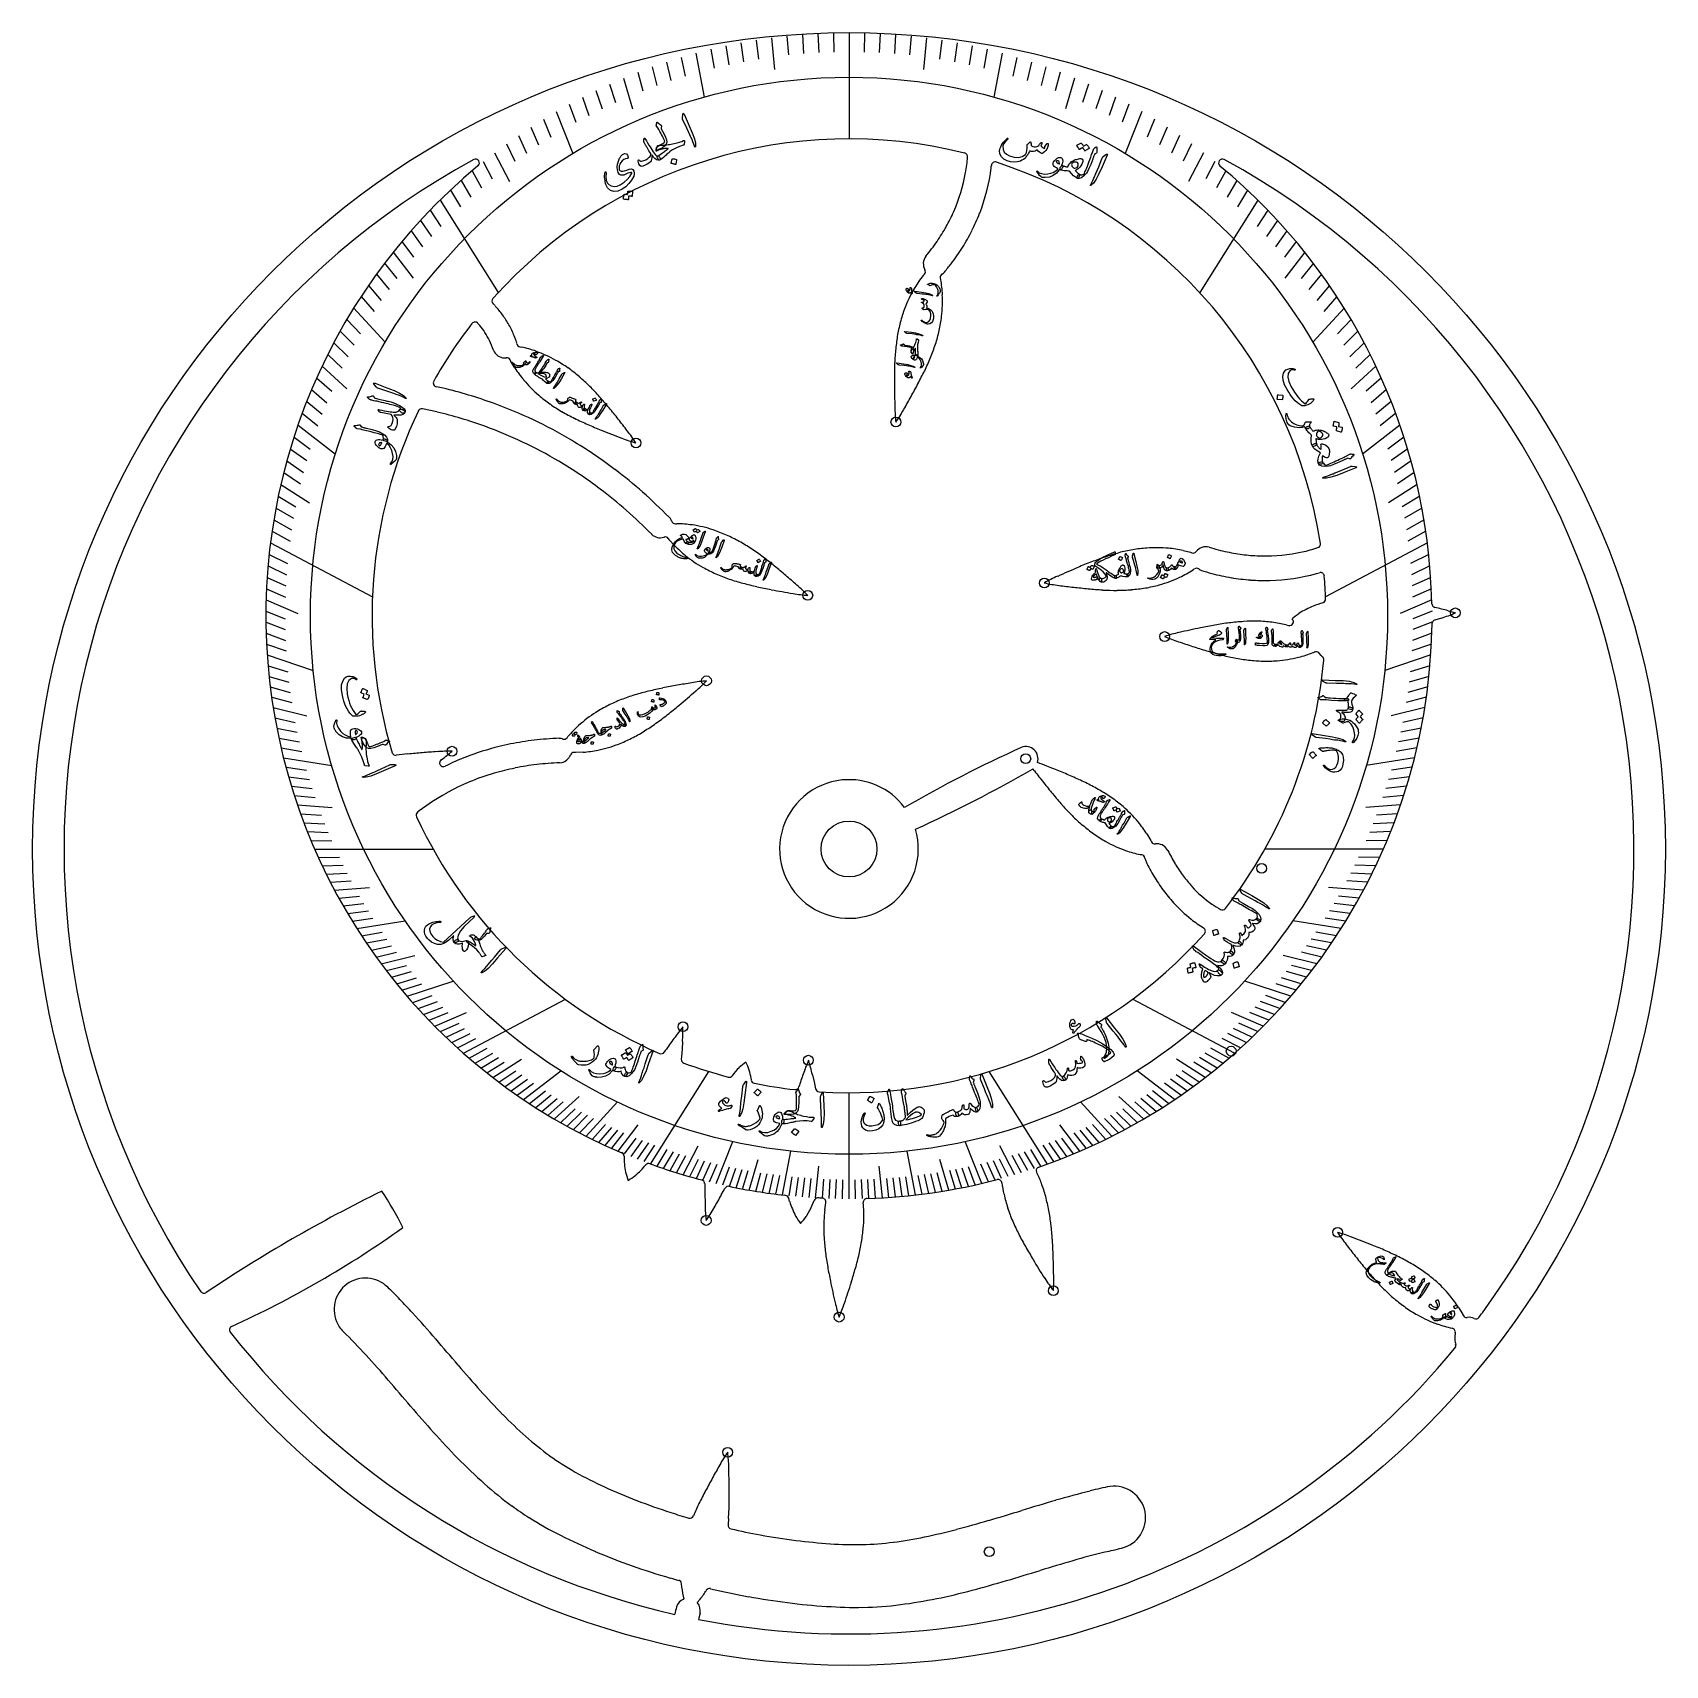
# Model space of a CAD drawing. Header units: millimetres. Extents: x -53 to 53, y -53 to 53.
import ezdxf

# ---------------------------------------------------------------- set-up
doc = ezdxf.new("R2010")
doc.units = ezdxf.units.MM
for name, color, linetype in [('CUT_INNER', 6, 'Continuous'), ('CUT_OUTER', 1, 'Continuous'), ('ENGRAVE', 7, 'Continuous'), ('ENGRAVE_FINE', 8, 'Continuous'), ('TEXT', 5, 'Continuous')]:
    doc.layers.add(name, color=color, linetype=linetype)

msp = doc.modelspace()

# ---------------------------------------------------------------- linework, layer by layer
at = {"layer": 'CUT_INNER'}
for points in [[(5, 38.56), (5, 38.57)], [(4.55, 36.92), (4.84, 37.31), (4.85, 37.32), (4.91, 37.39)], [(6.08, 37.42), (6.05, 37.4)], [(5.94, 37.13), (5.96, 37.04)], [(-24.01, 34.05), (-24.14, 34.19)], [(-23.13, 32.44), (-23.13, 32.45)], [(-21.4, 32.66), (-21.31, 32.65)], [(-21.73, 31.3), (-21.99, 31.72), (-21.99, 31.73), (-22.03, 31.81)], [(-26.8, 28.43), (-27.74, 28.64)], [(-11.54, 21.35), (-11.53, 21.32)], [(-12.83, 20.46), (-12.84, 20.47)], [(-11.36, 19.75), (-11.69, 20.12), (-11.69, 20.13), (-11.75, 20.2)], [(-11.29, 21.16), (-11.2, 21.16)], [(21.73, 19.42), (22.21, 19.3), (22.22, 19.3), (22.3, 19.27)], [(23.42, 19.63), (23.43, 19.63)], [(22.46, 18.21), (22.38, 18.16)], [(22.78, 18.2), (22.75, 18.21)], [(38.53, 15.02), (38.1, 14.88)], [(38.98, 15.5), (39.44, 15.36), (39.44, 15.36)], [(28.43, 14.59), (28.6, 14.54)], [(30.27, 12.81), (30.19, 12.77)], [(30.71, 12.59), (30.56, 12.75)], [(-18.34, 7.24), (-18.28, 7.31)], [(-17.29, 6.3), (-17.78, 6.27), (-17.79, 6.27), (-17.88, 6.28)], [(12.06, 5.08), (11.96, 5.22), (11.93, 5.2)], [(-27.95, 2.48), (-28.06, 2.4)], [(19.38, 0.98), (19.63, 0.56), (19.63, 0.55), (19.67, 0.47)], [(19.04, -0.39), (18.95, -0.37)], [(20.74, -0.09), (20.74, -0.1)], [(-10.82, -12.53), (-10.86, -13.01), (-10.89, -13.49), (-10.91, -13.67)], [(-12.01, -13.21), (-11.94, -13.11)], [(-2.38, -14.68), (-2.27, -15.15), (-2.17, -15.59)], [(-6.38, -14.9), (-6.36, -15.02)], [(-30.38, -22.26), (-30.38, -22.26)], [(-4.13, -22.53), (-4.18, -22.52)], [(-3.86, -22.93), (-3.92, -22.71)], [(-1.57, -23.47), (-1.5, -23.01)], [(-2.54, -23.46), (-2.79, -23.9), (-2.79, -23.91)], [(39.65, -29.82), (39.9, -30.24), (39.91, -30.25), (39.95, -30.33)], [(40.66, -30.55), (40.66, -30.55)], [(-7.84, -43.54), (-7.87, -43.96)], [(-10.88, -48.01), (-10.9, -47.79)], [(-10.77, -48.8), (-10.74, -48.8)], [(-9.69, -48.79), (-9.88, -49.01), (-9.85, -49.05)], [(-9.69, -49.71), (-9.76, -50.04), (-9.78, -50.11)]]:
    msp.add_lwpolyline(points, dxfattribs=at)
msp.add_circle((0, 0), 1.82, dxfattribs=at)
for centre, radius, start, end in [((0, 15.17), 31.02, 75.9654, 138.3037), ((0, 0), 51.06, 118.5622, 214.3287), ((-24.29, 44.62), 0.25, 309.5527, 118.6523), ((7.46, 45.03), 0.25, 354.4658, 76.1133), ((-2.64, 45.77), 10.38, 350.1371, 355.7705), ((9.51, 44.44), 0.25, 71.8945, 174.4658), ((0, 15.17), 31.02, 8.7215, 72.0005), ((24.29, 44.62), 0.25, 61.3477, 230.4492), ((0, 0), 51.06, 323.7898, 61.4376), ((0, 15.17), 37.93, 129.5163, 247.0609), ((-2.99, 45.83), 10.73, 335.9811, 350.1637), ((-2.93, 45.81), 12.27, 338.6898, 352.9886), ((6.25, 44.7), 3.02, 352.6289, 355.5206), ((0, 15.17), 37.92, 1.1823, 50.4845), ((-3.7, 46.14), 11.51, 330.5622, 336.0165), ((-4.55, 46.62), 12.49, 325.371, 330.5552), ((-3.4, 45.99), 12.77, 333.1492, 338.6977), ((-5.85, 47.52), 14.07, 320.4916, 325.3486), ((-4.11, 46.35), 13.57, 327.828, 333.1419), ((5.63, 38.07), 0.797, 141.9613, 209.8748), ((-5.1, 46.98), 14.74, 322.8129, 327.8228), ((4.72, 37.55), 0.25, 319.0258, 29.2161), ((6.18, 37.19), 0.25, 122.0286, 192.8492), ((5.63, 38.07), 0.796, 304.4, 316.5322), ((0.64, 42.41), 7.4, 318.7279, 324.1231), ((11.21, 32.32), 8.1, 145.3832, 152.2278), ((-1.58, 35.67), 7.67, 2.8876, 10.3288), ((-22.98, 35.64), 0.25, 138.3398, 225.4627), ((-25.15, 33.34), 2.92, 42.9085, 46.8983), ((-27.19, 31.4), 5.73, 35.6319, 43.1564), ((11.53, 32.15), 8.46, 152.229, 161.7424), ((-2.27, 35.63), 8.35, 353.1899, 2.9165), ((-0.04, 15.2), 30.98, 142.2157, 150.5334), ((-24.32, 34.03), 0.25, 41.5701, 142.207), ((-27.39, 31.25), 4.39, 32.3789, 39.7007), ((-27.71, 31.03), 6.37, 28.6817, 35.6182), ((-28.54, 30.58), 7.32, 22.4336, 28.6753), ((12.39, 31.87), 9.36, 161.7174, 167.3771), ((-2.8, 35.69), 8.89, 347.2135, 353.1795), ((-28.05, 30.83), 5.17, 25.6964, 32.3675), ((-29.25, 30.26), 6.5, 19.6953, 25.6488), ((-26.1, 31.5), 4.71, 18.0549, 23.4502), ((-22.39, 32.74), 0.796, 9.5451, 16.026), ((16.92, 31.12), 13.95, 172.2414, 176.0755), ((13.96, 31.52), 10.97, 167.3944, 172.2329), ((-3.92, 35.95), 10.04, 341.9248, 347.1932), ((-22.39, 32.74), 0.797, 201.453, 268.2601), ((-22.38, 32.61), 0.671, 267.741, 278.3884), ((-22.26, 31.7), 0.25, 26.5258, 97.1471), ((-21.36, 32.91), 0.25, 189.9596, 260.3492), ((-22.92, 25.15), 7.67, 70.3876, 77.8288), ((-23.15, 24.5), 8.35, 60.6899, 70.4165), ((22.51, 30.73), 19.56, 176.0754, 178.8376), ((-9.78, 38.19), 16.32, 334.2752, 337.5661), ((-6.02, 36.64), 12.25, 337.5701, 341.9119), ((-14.93, 35.69), 8.1, 212.8832, 219.7278), ((-23.41, 24.03), 8.89, 54.7135, 60.6795), ((-24.08, 23.1), 10.04, 49.4248, 54.6932), ((34.24, 30.49), 31.29, 178.8294, 180.5713), ((-16.97, 41.65), 24.29, 332.047, 334.2792), ((-26.79, 30.31), 0.25, 150.6445, 257.5787), ((-29.2, 18.39), 11.91, 76.421, 78.5907), ((-33.49, 0.34), 30.47, 70.118, 76.5457), ((-14.66, 35.92), 8.46, 219.729, 229.2424), ((-25.52, 21.42), 12.25, 45.0701, 49.4119), ((-28.39, 18.54), 16.32, 41.7752, 45.0661), ((63.89, 30.77), 60.94, 180.56, 181.9103), ((-32.71, 50), 42.11, 330.7659, 332.0611), ((-33.2, 1.16), 29.6, 59.1966, 70.1158), ((-14.06, 36.6), 9.36, 229.2174, 234.8771), ((-13.14, 37.92), 10.97, 234.8944, 239.7329), ((-34.34, 13.23), 24.29, 39.547, 41.7792), ((-48.07, 1.88), 42.11, 38.2659, 39.5611), ((11.06, 28.82), 8.08, 180.5724, 187.4615), ((-55.79, 62.85), 68.53, 330.0133, 330.8161), ((0, 15.17), 31.02, 154.5616, 196.6842), ((-27.79, 28.39), 0.25, 77.5787, 154.5117), ((-33.55, 0.16), 29.06, 70.1794, 76.5655), ((-11.64, 40.5), 13.95, 239.7414, 243.5755), ((-9.14, 45.53), 19.56, 243.5754, 246.3376), ((-68.78, -14.53), 68.53, 37.5133, 38.3161), ((-3.53, 32.48), 8.09, 324.4194, 331.2964), ((-33.2, 1.15), 28.01, 59.2377, 70.1565), ((-33.74, 0.27), 30.64, 52.7891, 59.1776), ((-4.43, 56.27), 31.29, 246.3294, 248.0713), ((6.65, 83.77), 60.94, 248.06, 249.4103), ((-11.76, 34.22), 8.08, 248.0724, 254.961), ((-20.71, 22.14), 8.07, 31.912, 38.7989), ((-33.65, 0.4), 28.89, 52.8086, 59.2332), ((-34.71, -1.01), 32.25, 48.6782, 52.7933), ((-34.7, -1), 30.64, 48.7114, 52.8297), ((-35.93, -2.4), 34.09, 44.7561, 48.6796), ((-36.13, -2.62), 32.8, 44.7462, 48.7022), ((-12.28, 21.04), 0.8, 22.8227, 45.4481), ((-11.3, 21.41), 0.25, 200.4275, 271.5992), ((-12.28, 21.04), 0.797, 225.9847, 287.1659), ((-12.72, 22.5), 2.32, 286.988, 287.825), ((-11.95, 20.05), 0.25, 37.7758, 104.8389), ((-11.32, 13.49), 7.67, 81.6376, 89.0788), ((-11.42, 12.82), 8.35, 71.9399, 81.6665), ((-11.59, 12.3), 8.89, 65.9635, 71.9295), ((-12.06, 11.25), 10.04, 60.6748, 65.9432), ((-5.54, 25.39), 8.1, 224.1332, 230.9778), ((-13.14, 9.33), 12.25, 56.3201, 60.6619), ((-15.4, 5.95), 16.32, 53.0252, 56.3161), ((21.1, 5.77), 13.95, 104.7414, 108.5755), ((20.34, 8.66), 10.97, 99.8944, 104.7329), ((20.06, 10.24), 9.36, 94.2174, 99.8771), ((20, 11.14), 8.46, 84.729, 94.2424), ((20.03, 11.5), 8.1, 77.8832, 84.7278), ((22.38, 19.5), 0.25, 251.5258, 321.7946), ((23.21, 18.86), 0.797, 74.5388, 142.3525), ((27.57, 33.22), 14.21, 253.0733, 257.9179), ((27.23, 31.67), 12.62, 257.94, 263.1088), ((27.11, 30.7), 11.64, 263.1158, 268.5519), ((27.1, 29.92), 10.86, 268.5169, 282.6489), ((27.12, 29.81), 10.75, 282.6563, 288.2733), ((30.42, 19.84), 0.25, 286.935, 8.6133), ((-5.32, 25.67), 8.46, 230.979, 240.4924), ((-4.87, 26.46), 9.36, 240.4674, 246.1271), ((-20.19, -0.42), 24.29, 50.797, 53.0292), ((-31.45, -14.24), 42.11, 49.5159, 50.8111), ((38.76, -37.76), 60.94, 113.06, 114.4103), ((27.15, -10.47), 31.29, 111.3294, 113.0713), ((22.89, 0.45), 19.56, 108.5754, 111.3376), ((18.23, 24.61), 7.67, 295.3876, 302.8288), ((22.61, 18.01), 0.25, 54.6071, 125.3492), ((23.21, 18.86), 0.796, 236.9785, 249.1107), ((25.31, 25.18), 7.45, 251.3082, 256.7034), ((-4.22, 27.93), 10.97, 246.1444, 250.9829), ((-3.25, 30.75), 13.95, 250.9914, 254.8255), ((-1.78, 36.17), 19.56, 254.8254, 257.5876), ((0.74, 47.62), 31.29, 257.5794, 259.3213), ((-48.56, -34.37), 68.53, 48.7633, 49.5661), ((-8.57, 10.97), 8.07, 43.1617, 50.0489), ((16.75, 10.29), 8.1, 113.0749, 119.9536), ((14.53, 25.17), 8.07, 256.9115, 263.799), ((22.59, 85.09), 68.53, 262.5133, 263.3161), ((19.55, 58.85), 42.11, 263.2659, 264.5611), ((17.78, 25.74), 8.89, 279.7135, 285.6795), ((17.93, 25.22), 8.35, 285.6899, 295.4165), ((27.35, 32.32), 14.88, 255.3895, 260.3857), ((27.15, 31.16), 13.7, 260.3909, 265.6882), ((27.09, 30.36), 12.9, 265.6955, 271.2251), ((27.11, 29.86), 12.39, 271.2172, 285.4639), ((29.41, 21.59), 3.81, 285.1816, 288.0732), ((30.67, 17.73), 0.25, 4.7461, 106.935), ((0.44, 15.2), 30.58, 1.9964, 4.7836), ((6.25, 76.75), 60.94, 259.31, 260.6603), ((-2.14, 24.57), 8.09, 259.3249, 266.2037), ((17.87, 41.11), 24.29, 264.547, 266.7792), ((17.42, 33.14), 16.32, 266.7752, 270.0661), ((17.43, 29.08), 12.25, 270.0701, 274.4119), ((17.59, 26.88), 10.04, 274.4248, 279.6932), ((32.48, 10.45), 5.81, 106.547, 113.2572), ((30.75, 16.26), 0.25, 287.4724, 1.9336), ((38.17, 15.96), 0.25, 181.2323, 256.3712), ((28.66, 14.78), 0.25, 255.1087, 48.1076), ((32.67, 10.62), 5.8, 125.7707, 131.4456), ((32.7, 9.7), 6.59, 112.3734, 121.262), ((38.17, 14.64), 0.25, 107.817, 179.1211), ((28.76, -23.73), 40.54, 75.3949, 76.6611), ((36.2, 22.77), 8.09, 286.7313, 293.6111), ((0, 15.17), 37.93, 288.9987, 359.2044), ((23.12, 6.17), 8.08, 101.8224, 108.711), ((23.85, 21.18), 8.07, 245.6621, 252.5489), ((35.34, -45.26), 60.94, 101.81, 103.1603), ((29.28, -16.24), 31.29, 100.0794, 101.8213), ((27.23, -4.69), 19.56, 97.3254, 100.0876), ((26.51, 0.87), 13.95, 93.4914, 97.3255), ((26.33, 3.85), 10.97, 88.6444, 93.4829), ((26.36, 5.46), 9.36, 82.9674, 88.6271), ((26.46, 6.23), 8.58, 76.7257, 82.946), ((43.45, 78.38), 68.53, 251.2633, 252.0661), ((35.35, 53.23), 42.11, 252.0159, 253.3111), ((30.24, 36.16), 24.29, 253.297, 255.5292), ((27.37, 19.91), 7.67, 284.1376, 291.5788), ((30.37, 12.58), 0.25, 43.0183, 114.0992), ((28.24, 28.44), 16.32, 255.5252, 258.8161), ((0, 15.17), 31.02, 322.1217, 354.6563), ((27.45, 24.45), 12.25, 258.8201, 263.1619), ((27.19, 22.26), 10.04, 263.1748, 268.4432), ((27.16, 21.11), 8.89, 268.4635, 274.4295), ((27.2, 20.57), 8.35, 274.4399, 284.1665), ((32.38, 14.2), 2.32, 224.0562, 227.4805), ((30.64, 12.31), 0.25, 354.5508, 46.3776), ((-3.76, -30.8), 42.11, 100.1409, 101.4361), ((0.95, -56.8), 68.53, 99.3883, 100.1911), ((-8.73, 2.88), 8.07, 93.7871, 100.6739), ((-15.16, 16.47), 8.08, 309.9474, 316.836), ((-11.17, 0.36), 10.04, 111.2998, 116.5682), ((-10.37, -1.7), 12.25, 106.9451, 111.2869), ((-9.18, -5.59), 16.32, 103.6502, 106.9411), ((-7.3, -13.34), 24.29, 101.422, 103.6542), ((-50.18, 56.07), 60.94, 309.935, 311.2853), ((-11.97, 1.85), 8.35, 122.5649, 132.2915), ((-11.68, 1.39), 8.89, 116.5885, 122.5545), ((-23.9, 24.11), 19.56, 305.4504, 308.2126), ((-31.15, 33.33), 31.29, 308.2044, 309.9463), ((-12.43, 2.35), 7.67, 132.2626, 139.7038), ((-19.08, 17), 10.97, 296.7694, 301.6079), ((-20.65, 19.54), 13.95, 301.6164, 305.4505), ((-18.65, -10.09), 17.25, 103.789, 111.354), ((-18.41, -11.07), 18.26, 98.9465, 103.7942), ((-18.21, -12.36), 19.57, 94.324, 98.9421), ((-18.79, -1.77), 8.97, 90.3484, 95.7436), ((-18.87, 6.39), 0.804, 71.0076, 88.0698), ((-18.54, 7.39), 0.25, 253.5983, 322.2242), ((-17.96, 14.37), 8.1, 274.7582, 281.6028), ((-18.03, 14.72), 8.46, 281.604, 291.1174), ((-18.36, 15.56), 9.36, 291.0924, 296.7521), ((46.75, -71.95), 86.22, 114.3453, 120.0222), ((11.5, 5.87), 0.796, 341.8876, 111.5713), ((-29.48, 6.34), 0.25, 196.6992, 277.4752), ((-26.77, -13.22), 19.5, 95.6595, 97.8879), ((-24.43, -35.72), 42.11, 94.5159, 95.8111), ((-22.29, -62.05), 68.53, 93.7633, 94.5661), ((-26.08, -1.71), 8.07, 88.1621, 95.0488), ((-26.38, 5.61), 0.25, 126.0179, 295.3125), ((-30.78, 12.01), 7.52, 304.467, 311.3356), ((-18.98, -9.26), 16.36, 111.3536, 116.4929), ((-18.31, -11.64), 17.25, 96.6676, 101.4151), ((-18.11, -13.37), 18.99, 92.1538, 96.6514), ((-18.87, 6.4), 0.798, 273.1365, 323.4416), ((-18.85, 6.39), 0.778, 323.395, 339.735), ((-17.89, 6.03), 0.25, 88.4008, 157.9733), ((1.67, -23.35), 30.85, 68.716, 69.9292), ((-7.82, -48.5), 57.72, 68.0475, 68.9984), ((-18.78, -9.73), 15.28, 106.345, 119.1286), ((-18.52, -10.57), 16.15, 101.4206, 106.3702), ((0, 0), 4.51, 95.6037, 16.6136), ((0, 0), 4.51, 36.8482, 95.6082), ((-31.28, 79.97), 86.36, 294.3508, 300.0268), ((66.42, 46.81), 68.53, 217.5133, 218.3161), ((45.72, 30.4), 42.11, 218.2659, 219.5611), ((2.07, -23.99), 31.29, 66.3294, 68.0713), ((6.78, -13.25), 19.56, 63.5754, 66.3376), ((9.28, -8.23), 13.95, 59.7414, 63.5755), ((-18.62, -9.98), 15.57, 119.1691, 126.818), ((31.98, 19.05), 24.29, 219.547, 221.7792), ((10.78, -5.65), 10.97, 54.8944, 59.7329), ((11.71, -4.33), 9.36, 49.2174, 54.8771), ((-27.91, 2.2), 0.25, 127.9798, 204.7852), ((26.04, 13.73), 16.32, 221.7752, 225.0661), ((23.16, 10.85), 12.25, 225.0701, 229.4119), ((12.3, -3.65), 8.46, 39.729, 49.2424), ((0, 15.17), 31.02, 204.9244, 246.6069), ((21.73, 9.18), 10.04, 229.4248, 234.6932), ((12.58, -3.42), 8.1, 32.8832, 39.7278), ((21.06, 8.24), 8.89, 234.7135, 240.6795), ((20.79, 7.77), 8.35, 240.6899, 250.4165), ((19.9, 0.58), 0.25, 206.5258, 277.4297), ((20.03, -0.32), 0.654, 87.9401, 98.402), ((20.03, -0.46), 0.797, 27.3618, 88.5431), ((20.57, 7.13), 7.67, 250.3876, 257.8288), ((19, -0.63), 0.25, 10.2422, 80.3492), ((20.04, -0.46), 0.804, 189.5225, 206.7954), ((30.46, 4.58), 12.38, 205.8664, 210.8999), ((30.68, 4.71), 11.04, 205.8092, 210.9877), ((29.41, 3.95), 9.56, 211.0166, 216.6079), ((29.43, 3.97), 11.18, 210.8931, 216.4598), ((28.69, 3.42), 8.66, 216.6163, 222.556), ((28.7, 3.43), 10.27, 216.4672, 222.3855), ((28.18, 2.94), 7.97, 222.5151, 235.0207), ((28.23, 3), 9.64, 222.3794, 231.683), ((27.19, 1.45), 6.18, 234.6418, 240.7155), ((24.29, -3.72), 0.25, 239.7107, 322.207), ((27.91, 2.59), 9.12, 231.6631, 237.9306), ((22.93, -5.35), 0.25, 318.3398, 56.5835), ((0, 15.17), 31.02, 266.4023, 318.179), ((-4.72, -16.88), 8.07, 138.787, 145.6738), ((-18.89, -11.82), 8.09, 354.9498, 1.829), ((44.32, -52.23), 68.53, 144.3883, 145.1911), ((-12.22, -13.07), 0.25, 246.6211, 325.4647), ((-10.66, -13.69), 0.25, 175.163, 249.7852), ((4.72, -17.07), 8.07, 155.6621, 162.5489), ((-10.29, -16.34), 8.08, 11.8224, 18.711), ((-0.03, 15.08), 30.92, 249.7226, 255.3432), ((-7.79, -14.6), 0.25, 255.4102, 323.4587), ((-3.94, -17.36), 4.49, 135.7281, 144.3837), ((-2.63, -19.27), 6.78, 126.9962, 131.8511), ((-11.95, -16.34), 5.8, 19.6139, 25.2888), ((-12.41, -16.01), 6.14, 10.3919, 15.2725), ((56.1, -34.71), 62.4, 161.2436, 162.0442), ((-6.11, -14.99), 0.25, 188.4163, 258.5742), ((-0.02, 15.02), 30.87, 258.5335, 263.4931), ((-3.49, -15.4), 0.25, 263.4961, 341.8648), ((-1.93, -15.54), 0.25, 192.5109, 266.3086), ((-14.88, -19.98), 0.25, 359.1094, 66.9727), ((-8.07, -19.93), 6.56, 180.517, 189.49), ((-8.91, -19.61), 5.8, 193.9889, 199.6638), ((-17.9, -15.77), 6.78, 301.3712, 306.2261), ((-18.07, -16.45), 6.35, 311.0615, 319.8841), ((-13.03, -20.71), 0.25, 70.1382, 137.8337), ((-0.04, 15.04), 37.79, 250.0385, 255.3822), ((12.43, -20.92), 0.25, 109.1614, 205.6327), ((5.88, -24.23), 7.09, 20.6274, 26.8172), ((13.26, -111.08), 98.97, 116.1681, 123.8274), ((-47.28, -33.58), 20.34, 26.1594, 33.8221), ((-9.64, -21.77), 0.25, 0.7864, 75.4102), ((55.11, -21.08), 64.5, 180.601, 181.8728), ((-27.45, -11.66), 22, 330.4691, 331.7643), ((-7.84, -22.19), 0.25, 78.2243, 151.7382), ((-0.01, 15.11), 37.86, 258.1395, 263.6753), ((0, 15.17), 37.92, 271.7658, 284.728), ((9.7, -21.75), 0.25, 7.878, 104.5898), ((16.93, -20.89), 7.03, 186.7055, 192.8521), ((3.76, -25.08), 9.37, 15.2829, 20.9334), ((-1.28, -23.11), 8.08, 180.5724, 187.4615), ((-15.87, -19.46), 8.09, 324.4194, 331.2964), ((-68.13, 10.91), 68.53, 330.0133, 330.8161), ((-4.16, -22.78), 0.25, 15.9844, 83.8477), ((2.43, -20.95), 6.59, 197.4668, 206.3554), ((-7.16, -21), 5.24, 331.928, 339.1971), ((-2.03, -22.95), 0.25, 92.504, 158.3906), ((-39.09, -832.46), 810.61, 87.35882, 87.38062), ((-1.75, -22.96), 0.25, 348.4229, 87.3498), ((1.18, -22.98), 0.25, 91.9348, 186.0649), ((-4.56, -23.65), 5.52, 0.5274, 6.6152), ((19.22, -20.43), 9.36, 192.5353, 198.1949), ((20.74, -19.92), 10.97, 198.2122, 203.0508), ((2.2, -25.5), 10.98, 10.4378, 15.2657), ((1.5, -20.9), 5.8, 210.8639, 216.5388), ((-8.21, -19.84), 6.78, 318.2462, 323.1011), ((7.72, -24.61), 9.36, 172.9674, 178.6271), ((9.33, -24.65), 10.97, 178.6444, 183.4829), ((-8.4, -23.82), 9.37, 355.715, 1.3655), ((23.49, -18.75), 13.95, 203.0593, 206.8934), ((-0.74, -26.04), 13.97, 6.6049, 10.4294), ((-67.27, 28.76), 65.67, 294.3777, 305.627), ((12.31, -24.46), 13.95, 183.4914, 187.3255), ((-12.96, -23.22), 13.97, 347.037, 350.8616), ((-10.01, -23.7), 10.98, 350.8699, 355.6978), ((28.49, -16.21), 19.56, 206.8933, 209.6555), ((-6.32, -26.69), 19.59, 3.8497, 6.605), ((-18.03, -27.48), 31.33, 2.1198, 3.8578), ((38.63, -20.66), 8.07, 211.9122, 218.7987), ((29.67, -32.75), 8.09, 68.0747, 74.9542), ((11.27, -82.29), 60.94, 68.06, 69.4103), ((17.87, -23.75), 19.56, 187.3254, 190.0876), ((-18.43, -21.96), 19.59, 344.2818, 347.0371), ((38.69, -10.41), 31.29, 209.6473, 211.3892), ((-51.21, -28.68), 64.53, 0.8187, 2.0938), ((86.7, 16.01), 68.53, 217.5133, 218.3161), ((65.99, -0.4), 42.11, 218.2659, 219.5611), ((22.35, -54.79), 31.29, 66.3294, 68.0713), ((27.06, -44.05), 19.56, 63.5754, 66.3376), ((29.56, -39.03), 13.95, 59.7414, 63.5755), ((29.42, -21.7), 31.29, 190.0794, 191.8213), ((-29.74, -18.78), 31.33, 342.5519, 344.29), ((64, 5.02), 60.94, 211.3779, 212.7282), ((52.26, -11.76), 24.29, 219.547, 221.7792), ((31.06, -36.45), 10.97, 54.8944, 59.7329), ((31.98, -35.13), 9.36, 49.2174, 54.8771), ((-31.45, -29.95), 2.04, 44.8685, 207.8069), ((-42.03, -41.22), 17.5, 42.9386, 46.5757), ((58.44, -15.64), 60.94, 191.81, 193.1603), ((-61.4, -8.8), 64.53, 341.2509, 342.5259), ((19.65, -23.71), 8.09, 211.3927, 218.2718), ((5.25, -28.05), 8.07, 355.2298, 2.1167), ((46.31, -17.07), 16.32, 221.7752, 225.0661), ((43.44, -19.95), 12.25, 225.0701, 229.4119), ((32.58, -34.45), 8.46, 39.729, 49.2424), ((-41.96, -28.65), 0.25, 214.2773, 300), ((-60.62, -59.63), 43.66, 42.4277, 44.0096), ((7.01, -27.85), 8.08, 191.8224, 198.711), ((-8, -27.12), 8.07, 335.6621, 342.5489), ((42, -21.62), 10.04, 229.4248, 234.6932), ((32.85, -34.22), 8.1, 32.8832, 39.7278), ((-87.44, -84.14), 80, 40.7926, 42.4231), ((41.33, -22.56), 8.89, 234.7135, 240.6795), ((41.07, -23.03), 8.35, 240.6899, 250.4165), ((40.17, -30.22), 0.25, 206.5638, 279.1246), ((40.31, -31.26), 0.799, 63.3917, 96.5695), ((40.77, -30.32), 0.247, 244.8138, 283.419), ((40.77, -30.32), 0.25, 283.2772, 323.2617), ((15.74, -11.6), 31.51, 323.2019, 323.899), ((-40.05, -31.27), 0.25, 120, 218.1445), ((0, 0), 51.06, 217.985, 257.1791), ((-30.79, -29.56), 2.81, 208.5941, 212.5624), ((-31.44, -29.95), 2.05, 213.2324, 224.6657), ((-60.86, -59.85), 39.9, 42.4453, 45.5157), ((40.84, -23.67), 7.67, 250.3876, 257.8288), ((39.19, -31.42), 0.25, 349.8555, 82.3693), ((41.24, -31.84), 1.83, 174.7621, 182.4119), ((41.56, -31.86), 2.16, 169.4461, 174.8905), ((-443.03, -390.98), 549.67, 40.5588, 40.792), ((0, 0), 51.06, 258.9563, 320.5233), ((40.75, -31.85), 1.34, 182.5092, 196.517), ((39.22, -32.3), 0.25, 320.4492, 15.3439), ((-87.21, -83.93), 75.6, 40.7875, 42.4354), ((56.1, 36.19), 107.3, 220.5564, 221.7267), ((-442.12, -390.21), 544.39, 40.5581, 40.7922), ((10.93, -4.09), 46.78, 221.7207, 224.3329), ((56.2, 36.27), 111.51, 220.5604, 221.7233), ((-1.8, -16.54), 28.97, 224.3264, 228.4093), ((11.14, -3.91), 51.14, 221.7221, 224.2983), ((-7.32, -22.75), 20.66, 228.4111, 233.9709), ((-1.31, -43.95), 8.09, 144.3988, 151.2757), ((-15.9, -40.29), 8.08, 0.5517, 7.4408), ((-1.82, -16.55), 33.03, 224.2902, 228.4929), ((-9.78, -26.12), 16.49, 234.0077, 240.895), ((50.94, -74.34), 68.53, 149.9927, 150.7954), ((-68.73, -42.22), 60.94, 0.5394, 1.8897), ((-7.3, -22.74), 24.77, 228.5106, 233.8392), ((-3.86, -15.3), 28.83, 241.0718, 245.3033), ((27.87, -61.48), 42.11, 150.7452, 152.0404), ((-0.96, -9.04), 35.73, 245.2739, 248.9121), ((1.1, -3.74), 41.41, 248.8956, 252.155), ((12.12, -53.13), 24.29, 152.0263, 154.2585), ((-39.08, -41.95), 31.29, 358.8088, 0.5507), ((55.07, -186.24), 149.77, 106.1357, 107.014), ((30.27, -100.54), 60.56, 103.9265, 106.1364), ((19.26, -54.62), 13.35, 99.825, 105.4823), ((17.25, -43.49), 2.04, 283.1994, 97.5169), ((-9.63, -25.89), 20.85, 233.8831, 237.5471), ((-8.13, -23.35), 23.8, 237.7969, 243.4564), ((-3.84, -20.01), 24.41, 251.4975, 254.3891), ((-10.35, -43.28), 0.25, 254.4195, 336.7311), ((3.9, -49.19), 15.18, 154.1924, 157.4812), ((-27.35, -42.2), 19.56, 356.0548, 358.8169), ((-75.5, 240.43), 296.43, 286.5818, 287.0152), ((-7.62, -43.98), 0.25, 175.1026, 257.4048), ((0.84, -7.81), 37.39, 256.8365, 259.8212), ((-3.16, -5.99), 39.59, 281.7744, 284.8507), ((-11.42, 25.21), 71.86, 284.845, 286.5862), ((-2.33, -12.15), 36.41, 243.1714, 247.0998), ((1.95, -2.38), 42.94, 259.6383, 262.766), ((1.29, -7.67), 37.6, 262.7499, 266.1773), ((0.43, -22.77), 22.48, 265.8076, 271.1259), ((0.32, -25.13), 20.12, 271.5774, 277.3351), ((-0.53, -18.6), 26.71, 277.3418, 281.7765), ((12.11, -23.78), 22.41, 281.6918, 284.4994), ((0.15, -6.31), 42.76, 247.083, 250.5218), ((1.78, -1.73), 47.62, 250.5087, 253.6498), ((55.44, -187.49), 146.99, 106.1499, 107.0158), ((30.37, -100.89), 56.84, 103.9687, 106.1549), ((-5.58, -26.89), 21.4, 253.5834, 255.1086), ((-11.14, -47.81), 0.25, 4.7137, 74.4195), ((-11.3, 24.8), 75.52, 284.8131, 286.5752), ((-74.41, 236.83), 296.75, 286.5749, 287.0151), ((-10.47, -49.54), 0.796, 111.8152, 162.4402), ((-5.7, -47.5), 5.21, 185.6198, 194.4016), ((-13.99, -45.29), 5.55, 320.8085, 328.1147), ((-9.07, -48.35), 0.25, 77.405, 147.12), ((2.4, 0.16), 49.61, 256.6927, 259.6211), ((1.96, -2.32), 47.08, 259.6032, 262.7252), ((-0.5, -18.78), 30.61, 277.2073, 281.6936), ((-3.09, -6.26), 43.4, 281.6959, 284.8139), ((-7.16, -50.41), 4.21, 164.7105, 171.3935), ((-10.47, -49.54), 0.796, 348.0652, 38.6902), ((1.29, -7.67), 41.69, 262.7088, 266.2208), ((0.44, -22.8), 26.53, 265.9111, 271.0105), ((0.33, -25.26), 24.08, 271.3776, 277.1972)]:
    msp.add_arc(centre, radius, start, end, dxfattribs=at)
at = {"layer": 'CUT_OUTER'}
msp.add_circle((0, 0), 53.1, dxfattribs=at)
at = {"layer": 'ENGRAVE'}
for points in [[(0, 53.1), (0, 46.2)], [(-9.96, 51.77), (-9.41, 48.91)], [(9.96, 51.77), (9.41, 48.91)], [(-19.05, 47.97), (-17.97, 45.24)], [(19.05, 47.97), (17.97, 45.24)], [(-26.59, 42.21), (-22.81, 36.2)], [(26.59, 42.21), (22.81, 36.2)], [(-32.22, 35.19), (-30.18, 32.96)], [(32.22, 35.19), (30.18, 32.96)], [(-35.84, 27.57), (-33.41, 25.69)], [(35.84, 27.57), (33.41, 25.69)], [(-37.63, 19.91), (-31, 16.4)], [(37.63, 19.91), (31, 16.4)], [(-37.84, 12.62), (-34.85, 11.62)], [(37.84, 12.62), (34.85, 11.62)], [(-36.79, 5.94), (-33.65, 5.44)], [(36.79, 5.94), (33.65, 5.44)], [(-34.76, 0), (-27.06, 0)], [(34.76, 0), (27.06, 0)], [(-32.01, -5.17), (-28.87, -4.67)], [(32.01, -5.17), (28.87, -4.67)], [(-28.73, -9.58), (-25.74, -8.59)], [(28.73, -9.58), (25.74, -8.59)], [(-25.08, -13.27), (-18.45, -9.76)], [(25.08, -13.27), (18.45, -9.76)], [(-21.18, -16.29), (-18.75, -14.42)], [(-12.91, -20.49), (-9.12, -14.48)], [(12.91, -20.49), (9.12, -14.48)], [(21.18, -16.29), (18.75, -14.42)], [(0, -22.75), (0, -15.85)], [(-17.1, -18.68), (-15.06, -16.45)], [(17.1, -18.68), (15.06, -16.45)], [(-8.64, -21.76), (-7.56, -19.03)], [(8.64, -21.76), (7.56, -19.03)], [(-4.33, -22.5), (-3.78, -19.65)], [(4.33, -22.5), (3.78, -19.65)]]:
    msp.add_lwpolyline(points, dxfattribs=at)
for centre, radius in [((0, 15.17), 35.03), ((3.05, 27.77), 0.319), ((-13.86, 26.41), 0.319), ((12.7, 17.3), 0.319), ((-2.68, 16.5), 0.319), ((39.44, 15.36), 0.319), ((20.53, 13.82), 0.319), ((-9.27, 10.94), 0.319), ((-25.82, 6.36), 0.319), ((11.5, 5.87), 0.319), ((26.84, -1.26), 0.319), ((-10.8, -11.56), 0.319), ((-2.64, -13.74), 0.319), ((24.86, -13.15), 0.319), ((-9.29, -24.16), 0.319), ((31.78, -24.93), 0.319), ((13.29, -28.73), 0.319), ((-0.64, -30.45), 0.319), ((-7.89, -39.24), 0.319), ((9.12, -45.71), 0.319)]:
    msp.add_circle(centre, radius, dxfattribs=at)
at = {"layer": 'ENGRAVE_FINE'}
for points in [[(-8.01, 52.24), (-7.82, 51.01)], [(-7.03, 52.44), (-6.86, 51.21)], [(-6.03, 52.62), (-5.89, 51.38)], [(-5.04, 52.76), (-4.84, 50.7)], [(-4.04, 52.88), (-3.94, 51.65)], [(-3.03, 52.98), (-2.96, 51.74)], [(-2.02, 53.05), (-1.97, 51.8)], [(-1.01, 53.09), (-0.99, 51.84)], [(1.01, 53.09), (0.99, 51.84)], [(2.02, 53.05), (1.97, 51.8)], [(3.03, 52.98), (2.96, 51.74)], [(4.04, 52.88), (3.94, 51.65)], [(5.04, 52.76), (4.84, 50.7)], [(6.03, 52.62), (5.89, 51.38)], [(7.03, 52.44), (6.86, 51.21)], [(8.01, 52.24), (7.82, 51.01)], [(-11.87, 51.19), (-11.59, 49.98)], [(-10.92, 51.49), (-10.66, 50.27)], [(-8.99, 52.02), (-8.78, 50.79)], [(8.99, 52.02), (8.78, 50.79)], [(10.92, 51.49), (10.66, 50.27)], [(11.87, 51.19), (11.59, 49.98)], [(-14.66, 50.15), (-14.08, 48.15)], [(-13.74, 50.52), (-13.42, 49.32)], [(-12.81, 50.87), (-12.51, 49.66)], [(12.81, 50.87), (12.51, 49.66)], [(13.74, 50.52), (13.42, 49.32)], [(14.66, 50.15), (14.08, 48.15)], [(-17.34, 48.9), (-16.92, 47.72)], [(-16.46, 49.34), (-16.06, 48.15)], [(-15.57, 49.76), (-15.19, 48.56)], [(15.57, 49.76), (15.19, 48.56)], [(16.46, 49.34), (16.06, 48.15)], [(17.34, 48.9), (16.92, 47.72)], [(-18.2, 48.45), (-17.76, 47.27)], [(18.2, 48.45), (17.76, 47.27)], [(-20.7, 46.95), (-20.19, 45.8)], [(-19.88, 47.47), (-19.4, 46.31)], [(19.88, 47.47), (19.4, 46.31)], [(20.7, 46.95), (20.19, 45.8)], [(-22.28, 45.86), (-21.73, 44.73)], [(-21.5, 46.42), (-20.97, 45.27)], [(21.5, 46.42), (20.97, 45.27)], [(22.28, 45.86), (21.73, 44.73)], [(-23.79, 44.71), (-23.2, 43.59)], [(-23.05, 45.29), (-22.09, 43.42)], [(23.05, 45.29), (22.09, 43.42)], [(23.79, 44.71), (23.2, 43.59)], [(-24.52, 44.11), (-23.91, 43)], [(24.52, 44.11), (23.91, 43)], [(-25.92, 42.86), (-25.26, 41.77)], [(-25.23, 43.49), (-24.59, 42.39)], [(25.23, 43.49), (24.59, 42.39)], [(25.92, 42.86), (25.26, 41.77)], [(-27.25, 41.56), (-26.55, 40.49)], [(27.25, 41.56), (26.55, 40.49)], [(-27.88, 40.89), (-27.16, 39.83)], [(27.88, 40.89), (27.16, 39.83)], [(-29.08, 39.52), (-28.32, 38.49)], [(-28.49, 40.21), (-27.75, 39.16)], [(28.49, 40.21), (27.75, 39.16)], [(29.08, 39.52), (28.32, 38.49)], [(-29.66, 38.82), (-28.36, 37.12)], [(29.66, 38.82), (28.36, 37.12)], [(-30.74, 37.39), (-29.92, 36.39)], [(-30.21, 38.11), (-29.41, 37.1)], [(30.21, 38.11), (29.41, 37.1)], [(30.74, 37.39), (29.92, 36.39)], [(-31.25, 36.66), (-30.42, 35.68)], [(31.25, 36.66), (30.42, 35.68)], [(-31.74, 35.93), (-30.89, 34.96)], [(31.74, 35.93), (30.89, 34.96)], [(-32.67, 34.44), (-31.78, 33.5)], [(32.67, 34.44), (31.78, 33.5)], [(-33.51, 32.93), (-32.58, 32.02)], [(-33.1, 33.69), (-32.19, 32.77)], [(33.1, 33.69), (32.19, 32.77)], [(33.51, 32.93), (32.58, 32.02)], [(-33.9, 32.17), (-32.96, 31.28)], [(33.9, 32.17), (32.96, 31.28)], [(-34.27, 31.41), (-32.67, 29.94)], [(34.27, 31.41), (32.67, 29.94)], [(-34.96, 29.88), (-33.97, 29.03)], [(-34.63, 30.65), (-33.65, 29.78)], [(34.63, 30.65), (33.65, 29.78)], [(34.96, 29.88), (33.97, 29.03)], [(-35.27, 29.11), (-34.26, 28.28)], [(35.27, 29.11), (34.26, 28.28)], [(-35.57, 28.34), (-34.54, 27.52)], [(35.57, 28.34), (34.54, 27.52)], [(-36.1, 26.79), (-35.05, 26.01)], [(36.1, 26.79), (35.05, 26.01)], [(-36.34, 26.02), (-35.27, 25.26)], [(36.34, 26.02), (35.27, 25.26)], [(-36.77, 24.48), (-35.67, 23.75)], [(-36.56, 25.25), (-35.48, 24.5)], [(36.56, 25.25), (35.48, 24.5)], [(36.77, 24.48), (35.67, 23.75)], [(-36.95, 23.71), (-35.09, 22.52)], [(36.95, 23.71), (35.09, 22.52)], [(-37.12, 22.95), (-35.99, 22.25)], [(37.12, 22.95), (35.99, 22.25)], [(-37.41, 21.42), (-36.26, 20.76)], [(-37.27, 22.18), (-36.13, 21.51)], [(37.27, 22.18), (36.13, 21.51)], [(37.41, 21.42), (36.26, 20.76)], [(-37.53, 20.67), (-36.36, 20.02)], [(37.53, 20.67), (36.36, 20.02)], [(-37.72, 19.16), (-36.53, 18.56)], [(37.72, 19.16), (36.53, 18.56)], [(-37.79, 18.41), (-36.59, 17.83)], [(37.79, 18.41), (36.59, 17.83)], [(-37.84, 17.67), (-36.63, 17.11)], [(37.84, 17.67), (36.63, 17.11)], [(-37.91, 16.2), (-35.86, 15.32)], [(-37.89, 16.93), (-36.66, 16.39)], [(37.91, 16.2), (35.86, 15.32)], [(37.89, 16.93), (36.66, 16.39)], [(-37.93, 15.48), (-36.68, 14.97)], [(37.93, 15.48), (36.68, 14.97)], [(-37.92, 14.75), (-36.67, 14.27)], [(-37.91, 14.04), (-36.65, 13.57)], [(37.91, 14.04), (36.65, 13.57)], [(37.92, 14.75), (36.67, 14.27)], [(-37.88, 13.33), (-36.61, 12.88)], [(37.88, 13.33), (36.61, 12.88)], [(-37.79, 11.92), (-36.5, 11.52)], [(37.79, 11.92), (36.5, 11.52)], [(-37.72, 11.23), (-36.43, 10.85)], [(37.72, 11.23), (36.43, 10.85)], [(-37.64, 10.55), (-36.34, 10.18)], [(-37.55, 9.87), (-36.25, 9.53)], [(37.55, 9.87), (36.25, 9.53)], [(37.64, 10.55), (36.34, 10.18)], [(-37.45, 9.2), (-35.26, 8.66)], [(-37.34, 8.53), (-36.02, 8.23)], [(37.45, 9.2), (35.26, 8.66)], [(37.34, 8.53), (36.02, 8.23)], [(-37.22, 7.87), (-35.89, 7.59)], [(37.22, 7.87), (35.89, 7.59)], [(-37.08, 7.22), (-35.75, 6.96)], [(-36.94, 6.58), (-35.6, 6.34)], [(36.94, 6.58), (35.6, 6.34)], [(37.08, 7.22), (35.75, 6.96)], [(-36.62, 5.32), (-35.28, 5.12)], [(36.62, 5.32), (35.28, 5.12)], [(-36.45, 4.69), (-35.1, 4.52)], [(36.45, 4.69), (35.1, 4.52)], [(-36.27, 4.08), (-34.92, 3.93)], [(-36.08, 3.48), (-34.72, 3.34)], [(36.08, 3.48), (34.72, 3.34)], [(36.27, 4.08), (34.92, 3.93)], [(-35.88, 2.88), (-33.61, 2.7)], [(-35.67, 2.29), (-34.31, 2.2)], [(35.88, 2.88), (33.61, 2.7)], [(35.67, 2.29), (34.31, 2.2)], [(-35.45, 1.7), (-34.1, 1.64)], [(-35.23, 1.13), (-33.87, 1.08)], [(35.23, 1.13), (33.87, 1.08)], [(35.45, 1.7), (34.1, 1.64)], [(-35, 0.56), (-33.64, 0.54)], [(35, 0.56), (33.64, 0.54)], [(-34.51, -0.55), (-33.15, -0.53)], [(-34.26, -1.1), (-32.9, -1.05)], [(34.26, -1.1), (32.9, -1.05)], [(34.51, -0.55), (33.15, -0.53)], [(-34, -1.63), (-32.64, -1.57)], [(-33.73, -2.16), (-32.38, -2.07)], [(33.73, -2.16), (32.38, -2.07)], [(34, -1.63), (32.64, -1.57)], [(-33.46, -2.68), (-31.2, -2.5)], [(-33.18, -3.2), (-31.83, -3.07)], [(33.46, -2.68), (31.2, -2.5)], [(33.18, -3.2), (31.83, -3.07)], [(-32.9, -3.7), (-31.55, -3.55)], [(-32.6, -4.2), (-31.26, -4.03)], [(32.6, -4.2), (31.26, -4.03)], [(32.9, -3.7), (31.55, -3.55)], [(-32.31, -4.69), (-30.97, -4.49)], [(32.31, -4.69), (30.97, -4.49)], [(-31.7, -5.65), (-30.37, -5.41)], [(-31.39, -6.11), (-30.06, -5.86)], [(-31.07, -6.57), (-29.75, -6.29)], [(31.07, -6.57), (29.75, -6.29)], [(31.39, -6.11), (30.06, -5.86)], [(31.7, -5.65), (30.37, -5.41)], [(-30.75, -7.03), (-29.43, -6.72)], [(-30.42, -7.47), (-28.23, -6.93)], [(30.42, -7.47), (28.23, -6.93)], [(30.75, -7.03), (29.43, -6.72)], [(-30.09, -7.91), (-28.79, -7.57)], [(-29.76, -8.34), (-28.46, -7.97)], [(-29.42, -8.76), (-28.13, -8.38)], [(29.42, -8.76), (28.13, -8.38)], [(29.76, -8.34), (28.46, -7.97)], [(30.09, -7.91), (28.79, -7.57)], [(-29.08, -9.18), (-27.79, -8.77)], [(-28.38, -9.98), (-27.11, -9.54)], [(28.38, -9.98), (27.11, -9.54)], [(29.08, -9.18), (27.79, -8.77)], [(-28.03, -10.38), (-26.77, -9.91)], [(-27.67, -10.76), (-26.42, -10.28)], [(27.67, -10.76), (26.42, -10.28)], [(28.03, -10.38), (26.77, -9.91)], [(-27.31, -11.14), (-26.07, -10.64)], [(-26.95, -11.52), (-24.89, -10.64)], [(-26.58, -11.88), (-25.36, -11.33)], [(-26.21, -12.24), (-25, -11.67)], [(26.95, -11.52), (24.89, -10.64)], [(26.21, -12.24), (25, -11.67)], [(26.58, -11.88), (25.36, -11.33)], [(27.31, -11.14), (26.07, -10.64)], [(-25.84, -12.59), (-24.64, -12.01)], [(-25.46, -12.94), (-24.27, -12.33)], [(25.46, -12.94), (24.27, -12.33)], [(25.84, -12.59), (24.64, -12.01)], [(-24.7, -13.6), (-23.54, -12.96)], [(-24.32, -13.93), (-23.17, -13.27)], [(-23.94, -14.25), (-22.8, -13.57)], [(-23.16, -14.86), (-21.3, -13.67)], [(23.16, -14.86), (21.3, -13.67)], [(23.94, -14.25), (22.8, -13.57)], [(24.32, -13.93), (23.17, -13.27)], [(24.7, -13.6), (23.54, -12.96)], [(-23.55, -14.56), (-22.42, -13.86)], [(-22.77, -15.16), (-21.67, -14.43)], [(-22.37, -15.45), (-21.29, -14.7)], [(22.37, -15.45), (21.29, -14.7)], [(22.77, -15.16), (21.67, -14.43)], [(23.55, -14.56), (22.42, -13.86)], [(-21.98, -15.74), (-20.91, -14.97)], [(-21.58, -16.02), (-20.52, -15.23)], [(-20.78, -16.55), (-19.75, -15.74)], [(20.78, -16.55), (19.75, -15.74)], [(21.58, -16.02), (20.52, -15.23)], [(21.98, -15.74), (20.91, -14.97)], [(-20.38, -16.81), (-19.37, -15.98)], [(-19.97, -17.07), (-18.98, -16.22)], [(-19.57, -17.32), (-18.59, -16.45)], [(-19.16, -17.56), (-17.56, -16.09)], [(-18.75, -17.79), (-17.81, -16.9)], [(19.16, -17.56), (17.56, -16.09)], [(18.75, -17.79), (17.81, -16.9)], [(19.57, -17.32), (18.59, -16.45)], [(19.97, -17.07), (18.98, -16.22)], [(20.38, -16.81), (19.37, -15.98)], [(-18.34, -18.02), (-17.41, -17.11)], [(-17.93, -18.25), (-17.02, -17.32)], [(-17.52, -18.47), (-16.62, -17.53)], [(-16.69, -18.88), (-15.83, -17.92)], [(-15.02, -19.65), (-13.72, -17.95)], [(15.02, -19.65), (13.72, -17.95)], [(16.69, -18.88), (15.83, -17.92)], [(17.52, -18.47), (16.62, -17.53)], [(17.93, -18.25), (17.02, -17.32)], [(18.34, -18.02), (17.41, -17.11)], [(-16.27, -19.09), (-15.43, -18.11)], [(-15.85, -19.28), (-15.04, -18.29)], [(-15.43, -19.47), (-14.64, -18.46)], [(-14.6, -19.83), (-13.84, -18.8)], [(-14.17, -20), (-13.44, -18.96)], [(14.17, -20), (13.44, -18.96)], [(14.6, -19.83), (13.84, -18.8)], [(15.43, -19.47), (14.64, -18.46)], [(15.85, -19.28), (15.04, -18.29)], [(16.27, -19.09), (15.43, -18.11)], [(-13.75, -20.17), (-13.03, -19.12)], [(-13.33, -20.33), (-12.63, -19.27)], [(-12.48, -20.64), (-11.83, -19.55)], [(-12.06, -20.78), (-11.42, -19.69)], [(-11.63, -20.92), (-11.02, -19.82)], [(-11.21, -21.06), (-10.61, -19.94)], [(-10.78, -21.19), (-9.82, -19.31)], [(-10.35, -21.31), (-9.8, -20.18)], [(10.35, -21.31), (9.8, -20.18)], [(10.78, -21.19), (9.82, -19.31)], [(11.21, -21.06), (10.61, -19.94)], [(11.63, -20.92), (11.02, -19.82)], [(12.06, -20.78), (11.42, -19.69)], [(12.48, -20.64), (11.83, -19.55)], [(13.33, -20.33), (12.63, -19.27)], [(13.75, -20.17), (13.03, -19.12)], [(-9.93, -21.43), (-9.4, -20.29)], [(-9.5, -21.54), (-8.99, -20.39)], [(-9.07, -21.65), (-8.58, -20.49)], [(-8.21, -21.85), (-7.77, -20.68)], [(-7.78, -21.95), (-7.36, -20.76)], [(-7.35, -22.03), (-6.95, -20.84)], [(-6.92, -22.12), (-6.55, -20.92)], [(-6.49, -22.19), (-5.9, -20.19)], [(-6.06, -22.27), (-5.73, -21.06)], [(-5.63, -22.33), (-5.32, -21.12)], [(-5.19, -22.4), (-4.91, -21.18)], [(-4.76, -22.45), (-4.5, -21.23)], [(-2.17, -22.69), (-1.97, -20.63)], [(2.17, -22.69), (1.97, -20.63)], [(4.76, -22.45), (4.5, -21.23)], [(5.19, -22.4), (4.91, -21.18)], [(5.63, -22.33), (5.32, -21.12)], [(6.06, -22.27), (5.73, -21.06)], [(6.49, -22.19), (5.9, -20.19)], [(6.92, -22.12), (6.55, -20.92)], [(7.35, -22.03), (6.95, -20.84)], [(7.78, -21.95), (7.36, -20.76)], [(8.21, -21.85), (7.77, -20.68)], [(9.07, -21.65), (8.58, -20.49)], [(9.5, -21.54), (8.99, -20.39)], [(9.93, -21.43), (9.4, -20.29)], [(-3.9, -22.55), (-3.69, -21.32)], [(-3.46, -22.59), (-3.28, -21.36)], [(-3.03, -22.63), (-2.87, -21.4)], [(-2.6, -22.66), (-2.46, -21.43)], [(-1.73, -22.71), (-1.64, -21.47)], [(-1.3, -22.73), (-1.23, -21.49)], [(-0.87, -22.74), (-0.82, -21.5)], [(-0.43, -22.75), (-0.41, -21.51)], [(0.43, -22.75), (0.41, -21.51)], [(0.87, -22.74), (0.82, -21.5)], [(1.3, -22.73), (1.23, -21.49)], [(1.73, -22.71), (1.64, -21.47)], [(2.6, -22.66), (2.46, -21.43)], [(3.03, -22.63), (2.87, -21.4)], [(3.46, -22.59), (3.28, -21.36)], [(3.9, -22.55), (3.69, -21.32)]]:
    msp.add_lwpolyline(points, dxfattribs=at)
at = {"layer": 'TEXT'}
for points in [[(-10.81, 47.76), (-10.8, 47.83), (-10.78, 47.86), (-10.76, 47.84), (-10.73, 47.79), (-10.4, 47.04), (-10.2, 46.58), (-10.06, 46.2), (-9.99, 45.91), (-9.99, 45.7), (-9.99, 45.68), (-10, 45.67), (-10.01, 45.66), (-10.02, 45.67), (-10.03, 45.67), (-10.03, 45.69), (-10.04, 45.7), (-10.05, 45.72), (-10.09, 45.85), (-10.15, 46), (-10.21, 46.15), (-10.28, 46.3), (-10.3, 46.34), (-10.35, 46.46), (-10.43, 46.64), (-10.55, 46.88), (-10.81, 47.43), (-10.83, 47.46), (-10.83, 47.49), (-10.84, 47.52), (-10.84, 47.55)], [(-12, 46.09), (-12.05, 46.18), (-12.09, 46.27), (-12.14, 46.37), (-12.19, 46.47), (-12.25, 46.57), (-12.3, 46.68), (-12.37, 46.79), (-12.44, 46.91), (-12.52, 47.02), (-12.53, 47.04), (-12.54, 47.05), (-12.54, 47.07), (-12.54, 47.09), (-12.53, 47.1), (-12.53, 47.11), (-12.53, 47.12), (-12.52, 47.14), (-12.52, 47.16), (-12.52, 47.19), (-12.51, 47.22), (-12.5, 47.25), (-12.5, 47.26), (-12.5, 47.27), (-12.49, 47.27), (-12.48, 47.28), (-12.47, 47.28), (-12.47, 47.28), (-12.46, 47.27), (-12.45, 47.26), (-12.4, 47.21), (-12.35, 47.16), (-12.29, 47.12), (-12.21, 47.08), (-12.2, 47.07), (-12.19, 47.06), (-12.18, 47.04), (-12.19, 47.02), (-12.22, 46.91), (-12.22, 46.89), (-12.22, 46.88), (-12.21, 46.86), (-12.21, 46.84), (-12.05, 46.54), (-11.94, 46.31), (-11.88, 46.12), (-11.86, 45.98), (-11.89, 45.85), (-11.99, 45.73), (-12.14, 45.6), (-12.36, 45.49), (-12.44, 45.46), (-12.5, 45.47), (-12.52, 45.51), (-12.5, 45.6), (-12.5, 45.61), (-12.49, 45.63), (-12.49, 45.64), (-12.48, 45.65), (-12.48, 45.66), (-12.48, 45.67), (-12.47, 45.68), (-12.47, 45.69), (-12.46, 45.71), (-12.45, 45.73), (-12.43, 45.75), (-12.4, 45.76), (-12.29, 45.81), (-12.2, 45.85), (-12.12, 45.9), (-12.05, 45.94), (-12.01, 45.98), (-12, 46.01), (-11.99, 46.05), (-12, 46.09)], [(-12.43, 45.09), (-12.41, 45.08), (-12.38, 45.07), (-12.36, 45.06), (-12.34, 45.03), (-12.32, 45), (-12.3, 44.96), (-12.29, 44.93), (-12.29, 44.89), (-12.29, 44.86), (-12.29, 44.84), (-12.3, 44.82), (-12.32, 44.81), (-12.42, 44.8), (-12.52, 44.83), (-12.63, 44.91), (-12.73, 45.03), (-12.75, 45.05), (-12.76, 45.07), (-12.77, 45.09), (-12.78, 45.1), (-12.79, 45.11), (-12.8, 45.12), (-12.8, 45.12), (-12.8, 45.12), (-12.81, 45.13), (-12.81, 45.13), (-12.82, 45.13), (-12.82, 45.11), (-12.82, 44.97), (-12.84, 44.86), (-12.87, 44.76), (-12.92, 44.69), (-13.01, 44.61), (-13.12, 44.54), (-13.25, 44.47), (-13.4, 44.41), (-13.52, 44.39), (-13.61, 44.45), (-13.67, 44.56), (-13.71, 44.75), (-13.71, 44.77), (-13.71, 44.79), (-13.7, 44.81), (-13.69, 44.82), (-13.68, 44.82), (-13.66, 44.82), (-13.65, 44.81), (-13.63, 44.8), (-13.6, 44.76), (-13.56, 44.74), (-13.53, 44.73), (-13.5, 44.73), (-13.35, 44.78), (-13.21, 44.83), (-13.09, 44.91), (-12.99, 45), (-12.94, 45.05), (-12.92, 45.11), (-12.9, 45.17), (-12.9, 45.24), (-12.92, 45.27), (-12.95, 45.33), (-13.01, 45.42), (-13.09, 45.55), (-13.13, 45.62), (-13.17, 45.68), (-13.2, 45.74), (-13.23, 45.78), (-13.26, 45.83), (-13.28, 45.86), (-13.29, 45.89), (-13.31, 45.91), (-13.32, 45.94), (-13.33, 45.97), (-13.34, 45.99), (-13.34, 46.01), (-13.34, 46.05), (-13.34, 46.07), (-13.34, 46.1), (-13.34, 46.12), (-13.34, 46.15), (-13.33, 46.17), (-13.33, 46.18), (-13.33, 46.2), (-13.33, 46.21), (-13.33, 46.22), (-13.32, 46.23), (-13.31, 46.23), (-13.3, 46.24), (-13.29, 46.23), (-13.28, 46.23), (-13.27, 46.22), (-13.18, 46.07), (-13.1, 45.93), (-13.02, 45.79), (-12.94, 45.67), (-12.87, 45.56), (-12.8, 45.45), (-12.73, 45.35), (-12.67, 45.26), (-12.6, 45.18), (-12.54, 45.12), (-12.49, 45.09), (-12.43, 45.09)], [(-12.12, 45.79), (-12.03, 45.79), (-11.95, 45.8), (-11.85, 45.8), (-11.76, 45.82), (-11.67, 45.83), (-11.57, 45.85), (-11.47, 45.87), (-11.37, 45.89), (-11.18, 45.93), (-11.02, 45.98), (-10.87, 46.03), (-10.76, 46.08), (-10.74, 46.08), (-10.73, 46.08), (-10.72, 46.08), (-10.71, 46.07), (-10.7, 46.06), (-10.7, 46.05), (-10.7, 46.04), (-10.7, 46.02), (-10.73, 45.82), (-10.74, 45.81), (-10.75, 45.79), (-10.76, 45.78), (-10.78, 45.78), (-11.03, 45.69), (-11.26, 45.59), (-11.48, 45.47), (-11.67, 45.34), (-11.68, 45.33), (-11.7, 45.31), (-11.72, 45.29), (-11.76, 45.26), (-11.79, 45.23), (-11.84, 45.19), (-11.89, 45.14), (-11.95, 45.09), (-12.07, 44.98), (-12.17, 44.9), (-12.25, 44.84), (-12.32, 44.81), (-12.34, 44.81), (-12.36, 44.82), (-12.39, 44.85), (-12.42, 44.89), (-12.46, 44.96), (-12.48, 45.02), (-12.47, 45.06), (-12.43, 45.09), (-12.37, 45.12), (-12.29, 45.17), (-12.19, 45.24), (-12.07, 45.33), (-12.01, 45.37), (-11.95, 45.41), (-11.9, 45.45), (-11.86, 45.48), (-11.83, 45.5), (-11.81, 45.52), (-11.8, 45.53), (-11.79, 45.53), (-11.79, 45.54), (-11.78, 45.54), (-11.78, 45.54), (-11.78, 45.54), (-11.78, 45.54), (-11.78, 45.54), (-11.78, 45.54), (-11.78, 45.55), (-11.77, 45.55), (-11.77, 45.56), (-11.77, 45.56), (-11.78, 45.56), (-11.82, 45.57), (-11.86, 45.57), (-11.91, 45.57), (-11.95, 45.56), (-12, 45.56), (-12.05, 45.55), (-12.1, 45.54), (-12.15, 45.53), (-12.2, 45.52), (-12.25, 45.5), (-12.3, 45.49), (-12.35, 45.48), (-12.39, 45.46), (-12.44, 45.44), (-12.48, 45.42), (-12.52, 45.4), (-12.53, 45.4), (-12.54, 45.4), (-12.55, 45.41), (-12.55, 45.42), (-12.55, 45.44), (-12.55, 45.46), (-12.55, 45.47), (-12.55, 45.49), (-12.55, 45.51), (-12.54, 45.53), (-12.54, 45.55), (-12.53, 45.58), (-12.52, 45.62), (-12.5, 45.65), (-12.48, 45.68), (-12.46, 45.7), (-12.4, 45.74), (-12.32, 45.77), (-12.23, 45.78), (-12.12, 45.79)], [(12.89, 45.88), (12.9, 45.9), (12.91, 45.9), (12.92, 45.9), (12.93, 45.9), (12.95, 45.9), (12.95, 45.89), (12.96, 45.87), (12.96, 45.86), (12.96, 45.81), (12.96, 45.76), (12.94, 45.7), (12.92, 45.63), (12.86, 45.53), (12.8, 45.43), (12.72, 45.35), (12.64, 45.28), (12.61, 45.26), (12.59, 45.25), (12.56, 45.25), (12.54, 45.25), (12.46, 45.28), (12.39, 45.33), (12.31, 45.39), (12.24, 45.48), (12.12, 45.4), (12, 45.37), (11.88, 45.38), (11.76, 45.42), (11.73, 45.36), (11.7, 45.3), (11.67, 45.24), (11.63, 45.19), (11.6, 45.13), (11.57, 45.08), (11.53, 45.04), (11.5, 44.99), (11.43, 44.92), (11.34, 44.85), (11.25, 44.8), (11.15, 44.75), (10.93, 44.7), (10.71, 44.68), (10.5, 44.7), (10.29, 44.76), (10.07, 44.87), (9.91, 45.02), (9.82, 45.21), (9.8, 45.43), (9.81, 45.5), (9.83, 45.59), (9.87, 45.68), (9.92, 45.78), (9.99, 45.89), (10.07, 46), (10.17, 46.11), (10.28, 46.22), (10.29, 46.23), (10.3, 46.23), (10.31, 46.23), (10.31, 46.23), (10.32, 46.23), (10.33, 46.22), (10.34, 46.22), (10.34, 46.21), (10.34, 46.2), (10.34, 46.19), (10.33, 46.18), (10.33, 46.17), (10.18, 46.02), (10.08, 45.9), (10.02, 45.79), (10, 45.71), (10.02, 45.5), (10.1, 45.33), (10.24, 45.19), (10.44, 45.08), (10.74, 45), (11.01, 44.99), (11.26, 45.04), (11.49, 45.17), (11.54, 45.3), (11.57, 45.44), (11.59, 45.59), (11.58, 45.76), (11.58, 45.78), (11.58, 45.8), (11.58, 45.81), (11.59, 45.82), (11.62, 45.84), (11.65, 45.87), (11.68, 45.9), (11.7, 45.92), (11.72, 45.94), (11.75, 45.96), (11.77, 45.97), (11.78, 45.99), (11.79, 45.99), (11.8, 45.99), (11.81, 45.99), (11.81, 45.98), (11.82, 45.97), (11.82, 45.96), (11.82, 45.95), (11.83, 45.94), (11.83, 45.92), (11.84, 45.9), (11.84, 45.88), (11.84, 45.85), (11.85, 45.8), (11.86, 45.77), (11.87, 45.74), (11.88, 45.73), (11.96, 45.69), (12.05, 45.67), (12.14, 45.67), (12.25, 45.7), (12.29, 45.72), (12.34, 45.77), (12.4, 45.84), (12.48, 45.94), (12.48, 45.94), (12.49, 45.95), (12.5, 45.95), (12.51, 45.96), (12.52, 45.96), (12.53, 45.95), (12.54, 45.95), (12.55, 45.94), (12.55, 45.92), (12.54, 45.88), (12.52, 45.83), (12.48, 45.76), (12.53, 45.7), (12.58, 45.64), (12.65, 45.6), (12.72, 45.57), (12.73, 45.6), (12.74, 45.62), (12.74, 45.63), (12.74, 45.64), (12.73, 45.66), (12.73, 45.67), (12.73, 45.68), (12.74, 45.69)], [(15.44, 45.82), (15.45, 45.83), (15.45, 45.83), (15.46, 45.82), (15.47, 45.82), (15.49, 45.79), (15.52, 45.76), (15.54, 45.74), (15.56, 45.71), (15.58, 45.68), (15.6, 45.65), (15.61, 45.62), (15.63, 45.58), (15.63, 45.57), (15.63, 45.57), (15.63, 45.56), (15.62, 45.56), (15.35, 45.41), (15.35, 45.4), (15.34, 45.41), (15.34, 45.41), (15.33, 45.43), (15.33, 45.43), (15.32, 45.45), (15.31, 45.46), (15.29, 45.49), (15.28, 45.51), (15.26, 45.54), (15.23, 45.58), (15.21, 45.62), (15, 45.5), (14.99, 45.5), (14.98, 45.5), (14.98, 45.51), (14.97, 45.52), (14.96, 45.53), (14.96, 45.54), (14.94, 45.57), (14.93, 45.59), (14.91, 45.63), (14.88, 45.66), (14.85, 45.71), (14.82, 45.76), (14.81, 45.76), (14.81, 45.77), (14.82, 45.77), (14.82, 45.78), (15.08, 45.92), (15.09, 45.92), (15.1, 45.92), (15.1, 45.92), (15.11, 45.91), (15.13, 45.89), (15.15, 45.87), (15.17, 45.85), (15.19, 45.82), (15.21, 45.8), (15.22, 45.78), (15.24, 45.75), (15.25, 45.72)], [(15.93, 45.55), (15.97, 45.59), (16.01, 45.62), (16.04, 45.64), (16.05, 45.65), (16.06, 45.66), (16.08, 45.67), (16.09, 45.67), (16.1, 45.66), (16.11, 45.66), (16.11, 45.64), (16.12, 45.63), (16.12, 45.62), (16.11, 45.54), (16.11, 45.47), (16.12, 45.4), (16.13, 45.33), (16.14, 45.31), (16.13, 45.29), (16.12, 45.28), (16.1, 45.26), (15.98, 45.21), (15.96, 45.16), (15.94, 45.12), (15.93, 45.08), (15.91, 45.04), (15.9, 45), (15.88, 44.96), (15.87, 44.92), (15.85, 44.88), (15.72, 44.53), (15.6, 44.26), (15.51, 44.07), (15.44, 43.96), (15.28, 43.78), (15.13, 43.66), (14.98, 43.61), (14.86, 43.62), (14.85, 43.62), (14.85, 43.62), (14.85, 43.63), (14.84, 43.63), (14.84, 43.65), (14.84, 43.7), (14.87, 43.76), (14.91, 43.84), (14.93, 43.87), (14.95, 43.89), (14.97, 43.89), (15, 43.89), (15.08, 43.86), (15.15, 43.86), (15.22, 43.87), (15.29, 43.9), (15.32, 43.97), (15.35, 44.04), (15.39, 44.12), (15.42, 44.21), (15.46, 44.31), (15.51, 44.42), (15.55, 44.54), (15.6, 44.67), (15.65, 44.79), (15.69, 44.9), (15.72, 45), (15.76, 45.09), (15.78, 45.17), (15.81, 45.23), (15.82, 45.28), (15.84, 45.31), (15.9, 45.5), (15.9, 45.52), (15.91, 45.53), (15.92, 45.54), (15.93, 45.55)], [(-14.42, 44.92), (-14.54, 44.9), (-14.65, 44.85), (-14.75, 44.76), (-14.86, 44.63), (-14.91, 44.53), (-14.94, 44.43), (-14.96, 44.32), (-14.95, 44.21), (-14.95, 44.19), (-14.94, 44.17), (-14.92, 44.15), (-14.91, 44.13), (-14.83, 44.09), (-14.72, 44.09), (-14.6, 44.11), (-14.45, 44.16), (-14.3, 44.22), (-14.18, 44.24), (-14.1, 44.23), (-14.05, 44.19), (-13.99, 44.08), (-13.97, 43.98), (-13.97, 43.87), (-14, 43.76), (-14.14, 43.5), (-14.32, 43.28), (-14.52, 43.08), (-14.76, 42.92), (-15.04, 42.79), (-15.29, 42.76), (-15.51, 42.84), (-15.7, 43.01), (-15.77, 43.13), (-15.83, 43.27), (-15.87, 43.43), (-15.89, 43.61), (-15.9, 43.66), (-15.9, 43.72), (-15.9, 43.77), (-15.9, 43.82), (-15.89, 43.87), (-15.89, 43.91), (-15.88, 43.96), (-15.87, 44.01), (-15.87, 44.03), (-15.86, 44.04), (-15.84, 44.05), (-15.83, 44.04), (-15.82, 44.03), (-15.81, 44.02), (-15.8, 44), (-15.8, 43.99), (-15.82, 43.73), (-15.79, 43.51), (-15.73, 43.34), (-15.62, 43.22), (-15.46, 43.13), (-15.28, 43.09), (-15.09, 43.12), (-14.88, 43.21), (-14.63, 43.37), (-14.42, 43.54), (-14.25, 43.74), (-14.13, 43.96), (-14.12, 43.97), (-14.12, 43.98), (-14.13, 43.99), (-14.15, 44), (-14.2, 44), (-14.27, 43.98), (-14.38, 43.95), (-14.51, 43.89), (-14.65, 43.84), (-14.76, 43.82), (-14.85, 43.83), (-14.92, 43.87), (-14.97, 43.93), (-15.01, 44), (-15.04, 44.08), (-15.06, 44.17), (-15.08, 44.36), (-15.06, 44.55), (-15, 44.74), (-14.92, 44.93), (-14.89, 44.98), (-14.87, 45.02), (-14.84, 45.06), (-14.81, 45.09), (-14.79, 45.12), (-14.76, 45.15), (-14.73, 45.17), (-14.7, 45.19), (-14.58, 45.24), (-14.48, 45.22), (-14.41, 45.14), (-14.37, 45.01), (-14.37, 44.96), (-14.38, 44.93), (-14.39, 44.92), (-14.42, 44.92)], [(-11.51, 44.89), (-11.51, 44.89), (-11.51, 44.9), (-11.5, 44.9), (-11.49, 44.9), (-11.42, 44.9), (-11.36, 44.89), (-11.29, 44.88), (-11.23, 44.85), (-11.22, 44.85), (-11.21, 44.84), (-11.21, 44.84), (-11.21, 44.83), (-11.27, 44.54), (-11.27, 44.53), (-11.27, 44.53), (-11.28, 44.53), (-11.3, 44.53), (-11.31, 44.53), (-11.32, 44.54), (-11.35, 44.54), (-11.38, 44.55), (-11.41, 44.56), (-11.45, 44.57), (-11.5, 44.58), (-11.56, 44.59), (-11.57, 44.59), (-11.57, 44.59), (-11.57, 44.6), (-11.57, 44.6)], [(13.67, 44.17), (13.49, 43.95), (13.27, 43.8), (13.04, 43.7), (12.77, 43.67), (12.74, 43.67), (12.7, 43.67), (12.67, 43.67), (12.64, 43.67), (12.61, 43.68), (12.58, 43.68), (12.55, 43.69), (12.52, 43.7), (12.47, 43.74), (12.4, 43.81), (12.32, 43.91), (12.23, 44.05), (12.22, 44.07), (12.22, 44.08), (12.22, 44.09), (12.23, 44.1), (12.24, 44.11), (12.25, 44.11), (12.26, 44.1), (12.27, 44.09), (12.38, 43.99), (12.53, 43.93), (12.71, 43.9), (12.93, 43.91), (13.12, 43.95), (13.29, 44.01), (13.45, 44.11), (13.59, 44.23), (13.59, 44.23), (13.59, 44.24), (13.59, 44.24), (13.59, 44.25), (13.49, 44.3), (13.41, 44.35), (13.35, 44.4), (13.3, 44.45), (13.27, 44.51), (13.27, 44.58), (13.29, 44.65), (13.33, 44.73), (13.34, 44.74), (13.34, 44.75), (13.35, 44.76), (13.36, 44.77), (13.37, 44.78), (13.38, 44.79), (13.39, 44.8), (13.4, 44.81), (13.47, 44.88), (13.55, 44.93), (13.62, 44.97), (13.7, 44.98), (13.77, 44.98), (13.83, 44.95), (13.87, 44.91), (13.89, 44.84), (13.9, 44.75), (13.89, 44.66), (13.87, 44.57), (13.83, 44.46), (13.84, 44.46), (13.85, 44.46), (13.85, 44.46), (13.86, 44.46), (13.86, 44.45), (13.87, 44.45), (13.87, 44.45), (13.88, 44.45), (13.9, 44.43), (13.91, 44.41), (13.91, 44.39), (13.9, 44.35), (13.89, 44.32), (13.87, 44.28), (13.85, 44.25), (13.83, 44.22), (13.8, 44.19), (13.78, 44.18), (13.77, 44.17), (13.75, 44.17), (13.69, 44.2), (13.69, 44.19), (13.69, 44.19), (13.68, 44.18), (13.67, 44.17)], [(13.69, 44.57), (13.68, 44.64), (13.67, 44.7), (13.64, 44.74), (13.6, 44.77), (13.57, 44.77), (13.55, 44.77), (13.52, 44.76), (13.5, 44.75), (13.49, 44.75), (13.48, 44.74), (13.48, 44.72), (13.48, 44.71), (13.5, 44.67), (13.54, 44.63), (13.59, 44.59), (13.66, 44.56), (13.67, 44.55), (13.68, 44.56), (13.68, 44.56), (13.69, 44.57)], [(15.15, 44.89), (15.16, 44.89), (15.16, 44.89), (15.17, 44.88), (15.17, 44.88), (15.17, 44.88), (15.17, 44.88), (15.18, 44.87), (15.18, 44.87), (15.2, 44.83), (15.21, 44.78), (15.2, 44.72), (15.19, 44.66), (15.14, 44.54), (15.08, 44.44), (15.01, 44.34), (14.92, 44.26), (14.9, 44.24), (14.87, 44.23), (14.85, 44.21), (14.82, 44.19), (14.8, 44.17), (14.77, 44.16), (14.74, 44.14), (14.72, 44.13), (14.75, 44.09), (14.79, 44.05), (14.82, 44.02), (14.86, 43.99), (14.89, 43.96), (14.93, 43.93), (14.96, 43.91), (15, 43.89), (15.01, 43.88), (15.01, 43.86), (15, 43.83), (14.99, 43.8), (14.95, 43.71), (14.92, 43.65), (14.89, 43.62), (14.86, 43.62), (14.73, 43.69), (14.61, 43.79), (14.47, 43.93), (14.34, 44.1), (14.27, 44.1), (14.19, 44.11), (14.1, 44.11), (14, 44.12), (13.91, 44.14), (13.84, 44.15), (13.78, 44.16), (13.75, 44.17), (13.73, 44.19), (13.72, 44.2), (13.72, 44.23), (13.73, 44.27), (13.73, 44.28), (13.73, 44.3), (13.74, 44.32), (13.75, 44.34), (13.76, 44.35), (13.77, 44.37), (13.78, 44.38), (13.79, 44.4), (13.81, 44.42), (13.83, 44.44), (13.86, 44.45), (13.88, 44.45), (13.92, 44.43), (13.97, 44.42), (14.01, 44.41), (14.06, 44.4), (14.1, 44.39), (14.14, 44.38), (14.19, 44.38), (14.23, 44.37), (14.26, 44.44), (14.3, 44.51), (14.35, 44.58), (14.41, 44.64), (14.46, 44.69), (14.52, 44.73), (14.58, 44.77), (14.65, 44.81), (14.72, 44.84), (14.8, 44.86), (14.87, 44.88), (14.96, 44.9), (15.02, 44.91), (15.07, 44.91), (15.12, 44.9), (15.15, 44.89)], [(14.86, 44.65), (14.79, 44.68), (14.71, 44.68), (14.62, 44.67), (14.52, 44.62), (14.5, 44.6), (14.49, 44.57), (14.48, 44.53), (14.49, 44.48), (14.5, 44.42), (14.53, 44.37), (14.56, 44.34), (14.6, 44.31), (14.64, 44.29), (14.7, 44.29), (14.77, 44.3), (14.85, 44.33), (14.9, 44.43), (14.91, 44.52), (14.9, 44.59), (14.86, 44.65)], [(16.71, 45.17), (16.77, 45.2), (16.8, 45.21), (16.81, 45.18), (16.79, 45.13), (16.46, 44.37), (16.25, 43.91), (16.07, 43.56), (15.9, 43.31), (15.75, 43.17), (15.73, 43.16), (15.72, 43.15), (15.71, 43.16), (15.71, 43.17), (15.7, 43.18), (15.71, 43.19), (15.71, 43.2), (15.72, 43.22), (15.79, 43.35), (15.86, 43.48), (15.93, 43.63), (15.99, 43.79), (16.01, 43.83), (16.06, 43.94), (16.14, 44.13), (16.24, 44.38), (16.47, 44.95), (16.48, 44.98), (16.5, 45), (16.52, 45.02), (16.54, 45.04)], [(-14.38, 42.78), (-14.38, 42.79), (-14.37, 42.79), (-14.37, 42.8), (-14.36, 42.8), (-14.33, 42.8), (-14.29, 42.8), (-14.26, 42.81), (-14.23, 42.8), (-14.19, 42.8), (-14.16, 42.8), (-14.13, 42.79), (-14.1, 42.78), (-14.09, 42.78), (-14.08, 42.77), (-14.08, 42.76), (-14.08, 42.76), (-14.1, 42.46), (-14.1, 42.46), (-14.11, 42.45), (-14.11, 42.45), (-14.13, 42.45), (-14.14, 42.46), (-14.15, 42.46), (-14.17, 42.46), (-14.19, 42.46), (-14.22, 42.47), (-14.25, 42.47), (-14.29, 42.47), (-14.34, 42.47), (-14.35, 42.24), (-14.35, 42.24), (-14.36, 42.23), (-14.37, 42.23), (-14.38, 42.23), (-14.39, 42.23), (-14.41, 42.24), (-14.43, 42.24), (-14.46, 42.24), (-14.5, 42.25), (-14.54, 42.25), (-14.59, 42.25), (-14.64, 42.26), (-14.65, 42.26), (-14.66, 42.26), (-14.66, 42.27), (-14.66, 42.27), (-14.64, 42.56), (-14.63, 42.57), (-14.63, 42.57), (-14.62, 42.58), (-14.62, 42.58), (-14.59, 42.59), (-14.56, 42.59), (-14.53, 42.59), (-14.51, 42.59), (-14.48, 42.59), (-14.45, 42.58), (-14.42, 42.58), (-14.4, 42.57)], [(4.08, 36.45), (4.07, 36.43), (4.07, 36.41), (4.07, 36.39), (4.07, 36.37), (4.07, 36.35), (4.07, 36.34), (4.07, 36.32), (4.07, 36.31), (4.07, 36.3), (4.07, 36.29), (4.08, 36.27), (4.08, 36.25), (4.08, 36.23), (4.09, 36.21), (4.09, 36.18), (4.1, 36.15), (4.1, 36.14), (4.09, 36.13), (4.09, 36.12), (4.08, 36.12), (4.06, 36.12), (4.05, 36.14), (4.03, 36.16), (4.01, 36.21), (3.99, 36.18), (3.97, 36.17), (3.94, 36.16), (3.92, 36.15), (3.88, 36.16), (3.85, 36.18), (3.81, 36.21), (3.77, 36.26), (3.73, 36.3), (3.71, 36.35), (3.71, 36.39), (3.71, 36.43), (3.73, 36.45), (3.74, 36.46), (3.76, 36.47), (3.78, 36.46), (3.81, 36.45), (3.83, 36.44), (3.85, 36.43), (3.87, 36.41), (3.88, 36.39), (3.88, 36.38), (3.88, 36.37), (3.86, 36.37), (3.85, 36.36), (3.83, 36.35), (3.83, 36.34), (3.82, 36.32), (3.81, 36.31), (3.81, 36.29), (3.82, 36.28), (3.83, 36.26), (3.84, 36.25), (3.85, 36.25), (3.86, 36.25), (3.87, 36.25), (3.9, 36.28), (3.93, 36.32), (3.95, 36.36), (3.97, 36.41), (3.97, 36.41), (3.97, 36.42), (3.97, 36.42), (3.97, 36.43), (3.97, 36.44), (3.97, 36.45), (3.97, 36.45), (3.97, 36.46), (3.98, 36.47), (3.98, 36.48), (3.98, 36.49), (3.98, 36.5), (3.98, 36.5), (3.98, 36.51), (3.98, 36.51), (3.98, 36.52), (3.98, 36.52), (3.98, 36.53), (3.99, 36.53), (4, 36.53), (4, 36.53), (4.01, 36.53), (4.01, 36.53), (4.01, 36.53), (4.04, 36.51), (4.06, 36.48), (4.07, 36.47), (4.08, 36.45)], [(4.28, 36.23), (4.25, 36.26), (4.25, 36.27), (4.26, 36.28), (4.29, 36.28), (4.72, 36.21), (4.99, 36.17), (5.19, 36.13), (5.35, 36.07), (5.44, 36.02), (5.45, 36.01), (5.45, 36), (5.45, 36), (5.45, 36), (5.44, 35.99), (5.43, 35.99), (5.42, 35.99), (5.42, 36), (5.34, 36.01), (5.26, 36.03), (5.18, 36.05), (5.08, 36.06), (5.06, 36.06), (5, 36.07), (4.89, 36.08), (4.75, 36.1), (4.43, 36.14), (4.41, 36.15), (4.4, 36.15), (4.38, 36.16), (4.37, 36.16)], [(5.12, 36.72), (5.12, 36.72), (5.11, 36.72), (5.11, 36.72), (5.11, 36.72), (5.11, 36.73), (5.12, 36.73), (5.12, 36.74), (5.13, 36.75), (5.18, 36.77), (5.23, 36.78), (5.28, 36.8), (5.34, 36.8), (5.4, 36.8), (5.46, 36.79), (5.52, 36.78), (5.58, 36.77), (5.65, 36.73), (5.71, 36.69), (5.77, 36.64), (5.83, 36.58), (5.87, 36.51), (5.9, 36.43), (5.92, 36.36), (5.93, 36.27), (5.93, 36.25), (5.93, 36.23), (5.92, 36.21), (5.91, 36.19), (5.88, 36.15), (5.85, 36.11), (5.83, 36.07), (5.81, 36.04), (5.79, 36.02), (5.77, 35.99), (5.76, 35.98), (5.75, 35.96), (5.74, 35.96), (5.74, 35.96), (5.74, 35.96), (5.73, 35.96), (5.73, 35.96), (5.73, 35.96), (5.73, 35.97), (5.72, 35.97), (5.72, 35.97), (5.72, 35.98), (5.72, 35.98), (5.73, 35.98), (5.74, 36.01), (5.75, 36.04), (5.77, 36.06), (5.78, 36.09), (5.78, 36.11), (5.79, 36.14), (5.8, 36.16), (5.8, 36.18), (5.8, 36.2), (5.8, 36.23), (5.8, 36.25), (5.8, 36.28), (5.79, 36.31), (5.79, 36.34), (5.78, 36.37), (5.77, 36.4), (5.73, 36.49), (5.69, 36.57), (5.64, 36.64), (5.58, 36.7), (5.58, 36.7), (5.57, 36.71), (5.56, 36.71), (5.55, 36.71), (5.5, 36.7), (5.44, 36.69), (5.37, 36.67), (5.29, 36.63), (5.29, 36.63), (5.29, 36.63), (5.28, 36.63), (5.28, 36.63)], [(4.72, 35.76), (4.72, 35.76), (4.71, 35.77), (4.71, 35.77), (4.71, 35.78), (4.71, 35.78), (4.72, 35.79), (4.72, 35.79), (4.73, 35.8), (4.75, 35.8), (4.78, 35.8), (4.82, 35.8), (4.85, 35.79), (4.91, 35.77), (4.97, 35.74), (5.02, 35.71), (5.06, 35.67), (5.07, 35.66), (5.08, 35.65), (5.08, 35.64), (5.08, 35.62), (5.08, 35.58), (5.06, 35.54), (5.03, 35.49), (4.99, 35.45), (5.04, 35.39), (5.06, 35.33), (5.07, 35.26), (5.05, 35.2), (5.09, 35.18), (5.12, 35.17), (5.15, 35.16), (5.18, 35.15), (5.21, 35.13), (5.24, 35.12), (5.27, 35.1), (5.29, 35.09), (5.34, 35.05), (5.38, 35.01), (5.41, 34.97), (5.44, 34.91), (5.48, 34.8), (5.5, 34.68), (5.5, 34.56), (5.48, 34.44), (5.43, 34.31), (5.36, 34.22), (5.26, 34.16), (5.14, 34.14), (5.1, 34.14), (5.06, 34.15), (5.01, 34.17), (4.95, 34.2), (4.89, 34.23), (4.83, 34.27), (4.77, 34.31), (4.71, 34.37), (4.7, 34.37), (4.7, 34.38), (4.7, 34.38), (4.7, 34.39), (4.7, 34.39), (4.7, 34.4), (4.71, 34.4), (4.71, 34.4), (4.71, 34.4), (4.72, 34.4), (4.72, 34.4), (4.73, 34.4), (4.81, 34.33), (4.88, 34.28), (4.94, 34.25), (4.99, 34.24), (5.1, 34.26), (5.19, 34.31), (5.25, 34.39), (5.3, 34.51), (5.33, 34.67), (5.33, 34.82), (5.28, 34.96), (5.2, 35.07), (5.13, 35.09), (5.05, 35.1), (4.97, 35.09), (4.88, 35.08), (4.87, 35.08), (4.87, 35.08), (4.86, 35.08), (4.85, 35.08), (4.84, 35.1), (4.82, 35.11), (4.81, 35.12), (4.79, 35.13), (4.78, 35.15), (4.77, 35.16), (4.76, 35.17), (4.75, 35.17), (4.75, 35.18), (4.75, 35.18), (4.75, 35.19), (4.75, 35.19), (4.76, 35.19), (4.76, 35.19), (4.77, 35.2), (4.77, 35.2), (4.78, 35.2), (4.79, 35.21), (4.81, 35.21), (4.82, 35.21), (4.84, 35.22), (4.86, 35.23), (4.87, 35.24), (4.88, 35.24), (4.9, 35.29), (4.9, 35.33), (4.89, 35.38), (4.87, 35.43), (4.86, 35.46), (4.83, 35.48), (4.78, 35.51), (4.73, 35.54), (4.72, 35.54), (4.72, 35.55), (4.72, 35.55), (4.72, 35.56), (4.71, 35.56), (4.72, 35.57), (4.72, 35.57), (4.72, 35.58), (4.73, 35.58), (4.75, 35.58), (4.78, 35.57), (4.82, 35.55), (4.85, 35.58), (4.87, 35.61), (4.89, 35.65), (4.9, 35.69), (4.89, 35.7), (4.88, 35.7), (4.87, 35.7), (4.86, 35.7), (4.86, 35.69), (4.85, 35.69), (4.84, 35.69), (4.84, 35.69)], [(3.63, 33.63), (3.6, 33.65), (3.59, 33.67), (3.6, 33.67), (3.64, 33.67), (4.07, 33.61), (4.33, 33.57), (4.54, 33.52), (4.69, 33.47), (4.79, 33.41), (4.79, 33.4), (4.8, 33.4), (4.8, 33.39), (4.79, 33.39), (4.79, 33.39), (4.78, 33.39), (4.77, 33.39), (4.76, 33.39), (4.69, 33.41), (4.61, 33.42), (4.52, 33.44), (4.43, 33.45), (4.41, 33.45), (4.34, 33.46), (4.24, 33.48), (4.1, 33.5), (3.77, 33.54), (3.76, 33.54), (3.74, 33.54), (3.73, 33.55), (3.72, 33.56)], [(4.11, 32.49), (4.14, 32.53), (4.16, 32.57), (4.19, 32.61), (4.21, 32.65), (4.23, 32.7), (4.26, 32.75), (4.28, 32.8), (4.3, 32.85), (4.34, 32.94), (4.36, 33.03), (4.38, 33.11), (4.4, 33.17), (4.4, 33.18), (4.4, 33.19), (4.41, 33.19), (4.41, 33.19), (4.42, 33.19), (4.43, 33.19), (4.43, 33.19), (4.44, 33.18), (4.52, 33.11), (4.52, 33.1), (4.53, 33.09), (4.53, 33.09), (4.52, 33.08), (4.49, 32.94), (4.46, 32.81), (4.45, 32.68), (4.45, 32.55), (4.45, 32.54), (4.45, 32.53), (4.45, 32.51), (4.45, 32.49), (4.46, 32.46), (4.46, 32.43), (4.46, 32.39), (4.47, 32.35), (4.48, 32.26), (4.48, 32.19), (4.48, 32.14), (4.47, 32.1), (4.47, 32.09), (4.45, 32.08), (4.43, 32.08), (4.4, 32.08), (4.36, 32.08), (4.33, 32.1), (4.32, 32.11), (4.32, 32.14), (4.32, 32.17), (4.33, 32.22), (4.33, 32.29), (4.33, 32.37), (4.33, 32.41), (4.33, 32.45), (4.33, 32.48), (4.33, 32.51), (4.33, 32.53), (4.33, 32.54), (4.33, 32.55), (4.33, 32.56), (4.33, 32.56), (4.33, 32.56), (4.33, 32.56), (4.33, 32.56), (4.33, 32.56), (4.33, 32.56), (4.33, 32.56), (4.33, 32.57), (4.32, 32.57), (4.32, 32.57), (4.32, 32.57), (4.32, 32.57), (4.3, 32.55), (4.29, 32.53), (4.28, 32.51), (4.26, 32.49), (4.25, 32.47), (4.24, 32.45), (4.23, 32.42), (4.22, 32.4), (4.2, 32.37), (4.2, 32.35), (4.19, 32.32), (4.18, 32.3), (4.17, 32.27), (4.16, 32.25), (4.16, 32.22), (4.15, 32.2), (4.15, 32.19), (4.15, 32.19), (4.14, 32.19), (4.14, 32.19), (4.13, 32.2), (4.12, 32.2), (4.11, 32.21), (4.11, 32.22), (4.1, 32.22), (4.09, 32.23), (4.08, 32.24), (4.08, 32.25), (4.06, 32.27), (4.05, 32.29), (4.05, 32.3), (4.04, 32.32), (4.05, 32.36), (4.06, 32.4), (4.08, 32.44), (4.11, 32.49)], [(-20.41, 31.94), (-20.43, 31.95), (-20.45, 31.96), (-20.47, 31.96), (-20.49, 31.97), (-20.5, 31.98), (-20.52, 31.99), (-20.53, 31.99), (-20.54, 31.99), (-20.55, 32), (-20.57, 32), (-20.58, 32.01), (-20.6, 32.01), (-20.62, 32.02), (-20.65, 32.02), (-20.67, 32.03), (-20.7, 32.03), (-20.71, 32.04), (-20.72, 32.04), (-20.73, 32.05), (-20.73, 32.06), (-20.72, 32.08), (-20.7, 32.09), (-20.66, 32.09), (-20.62, 32.09), (-20.63, 32.12), (-20.64, 32.15), (-20.64, 32.17), (-20.63, 32.2), (-20.61, 32.23), (-20.58, 32.26), (-20.53, 32.28), (-20.48, 32.3), (-20.42, 32.32), (-20.37, 32.32), (-20.32, 32.31), (-20.29, 32.29), (-20.27, 32.27), (-20.27, 32.25), (-20.27, 32.23), (-20.29, 32.21), (-20.3, 32.19), (-20.32, 32.17), (-20.35, 32.16), (-20.37, 32.15), (-20.39, 32.15), (-20.4, 32.15), (-20.41, 32.16), (-20.41, 32.17), (-20.41, 32.19), (-20.41, 32.2), (-20.42, 32.22), (-20.43, 32.23), (-20.45, 32.24), (-20.46, 32.25), (-20.47, 32.25), (-20.49, 32.24), (-20.5, 32.24), (-20.51, 32.23), (-20.52, 32.22), (-20.52, 32.21), (-20.5, 32.17), (-20.48, 32.13), (-20.45, 32.09), (-20.41, 32.05), (-20.41, 32.05), (-20.4, 32.05), (-20.4, 32.04), (-20.39, 32.04), (-20.38, 32.04), (-20.38, 32.03), (-20.37, 32.03), (-20.36, 32.03), (-20.35, 32.02), (-20.34, 32.02), (-20.34, 32.02), (-20.33, 32.01), (-20.32, 32.01), (-20.32, 32.01), (-20.32, 32), (-20.31, 32), (-20.31, 32), (-20.3, 31.99), (-20.3, 31.99), (-20.3, 31.98), (-20.3, 31.97), (-20.31, 31.97), (-20.31, 31.96), (-20.31, 31.96), (-20.35, 31.95), (-20.37, 31.94), (-20.4, 31.93), (-20.41, 31.94)], [(-19.9, 32.1), (-19.89, 32.1), (-19.89, 32.1), (-19.88, 32.1), (-19.88, 32.1), (-19.88, 32.09), (-19.88, 32.09), (-19.88, 32.07), (-19.89, 32.06), (-19.96, 31.94), (-20.03, 31.83), (-20.09, 31.73), (-20.14, 31.65), (-20.19, 31.57), (-20.24, 31.5), (-20.28, 31.45), (-20.31, 31.39), (-20.34, 31.35), (-20.37, 31.31), (-20.38, 31.29), (-20.4, 31.26), (-20.43, 31.2), (-20.43, 31.13), (-20.41, 31.07), (-20.36, 31.01), (-20.34, 31), (-20.34, 30.98), (-20.35, 30.96), (-20.37, 30.94), (-20.4, 30.91), (-20.42, 30.89), (-20.44, 30.88), (-20.46, 30.88), (-20.53, 30.96), (-20.57, 31.04), (-20.57, 31.12), (-20.53, 31.21), (-20.5, 31.25), (-20.48, 31.29), (-20.45, 31.33), (-20.43, 31.37), (-20.4, 31.41), (-20.37, 31.45), (-20.35, 31.49), (-20.32, 31.52), (-20.27, 31.6), (-20.23, 31.67), (-20.19, 31.73), (-20.16, 31.78), (-20.13, 31.84), (-20.1, 31.9), (-20.06, 31.96), (-20.03, 32.02), (-20.03, 32.03), (-20.02, 32.04), (-20.01, 32.05), (-20, 32.06)], [(4.02, 32.64), (3.97, 32.64), (3.91, 32.65), (3.86, 32.66), (3.8, 32.67), (3.74, 32.68), (3.67, 32.69), (3.6, 32.69), (3.53, 32.7), (3.46, 32.7), (3.45, 32.7), (3.44, 32.7), (3.43, 32.71), (3.42, 32.71), (3.42, 32.72), (3.42, 32.72), (3.41, 32.73), (3.4, 32.73), (3.39, 32.74), (3.39, 32.75), (3.38, 32.76), (3.36, 32.77), (3.36, 32.78), (3.36, 32.78), (3.36, 32.79), (3.36, 32.79), (3.36, 32.8), (3.36, 32.8), (3.37, 32.8), (3.37, 32.8), (3.41, 32.8), (3.45, 32.81), (3.48, 32.83), (3.52, 32.84), (3.53, 32.85), (3.54, 32.85), (3.55, 32.84), (3.56, 32.84), (3.6, 32.79), (3.6, 32.78), (3.61, 32.78), (3.62, 32.78), (3.63, 32.77), (3.81, 32.75), (3.94, 32.72), (4.04, 32.69), (4.11, 32.66), (4.16, 32.61), (4.18, 32.53), (4.19, 32.43), (4.17, 32.3), (4.16, 32.25), (4.14, 32.23), (4.11, 32.24), (4.08, 32.27), (4.07, 32.28), (4.07, 32.28), (4.06, 32.29), (4.06, 32.29), (4.06, 32.3), (4.05, 32.3), (4.05, 32.31), (4.05, 32.31), (4.04, 32.32), (4.04, 32.33), (4.04, 32.35), (4.04, 32.36), (4.05, 32.42), (4.06, 32.48), (4.07, 32.53), (4.07, 32.57), (4.07, 32.59), (4.06, 32.61), (4.04, 32.63), (4.02, 32.64)], [(4.48, 32.06), (4.61, 31.98), (4.72, 31.88), (4.79, 31.77), (4.83, 31.62), (4.83, 31.61), (4.83, 31.59), (4.84, 31.57), (4.84, 31.55), (4.84, 31.53), (4.84, 31.52), (4.84, 31.5), (4.83, 31.49), (4.82, 31.45), (4.79, 31.41), (4.74, 31.35), (4.67, 31.29), (4.66, 31.29), (4.66, 31.28), (4.65, 31.28), (4.64, 31.29), (4.64, 31.29), (4.64, 31.3), (4.64, 31.3), (4.65, 31.31), (4.69, 31.38), (4.71, 31.47), (4.71, 31.57), (4.69, 31.68), (4.65, 31.78), (4.6, 31.87), (4.54, 31.95), (4.46, 32.01), (4.46, 32.01), (4.45, 32.01), (4.45, 32.01), (4.45, 32.01), (4.43, 31.95), (4.41, 31.9), (4.39, 31.86), (4.37, 31.83), (4.34, 31.81), (4.31, 31.8), (4.27, 31.8), (4.22, 31.82), (4.22, 31.82), (4.21, 31.82), (4.2, 31.83), (4.2, 31.83), (4.19, 31.83), (4.19, 31.84), (4.18, 31.84), (4.17, 31.85), (4.13, 31.88), (4.09, 31.91), (4.07, 31.95), (4.05, 31.99), (4.05, 32.03), (4.06, 32.06), (4.08, 32.08), (4.11, 32.1), (4.15, 32.11), (4.2, 32.12), (4.25, 32.12), (4.31, 32.11), (4.31, 32.12), (4.31, 32.12), (4.31, 32.12), (4.31, 32.12), (4.31, 32.13), (4.31, 32.13), (4.31, 32.13), (4.32, 32.14), (4.32, 32.15), (4.33, 32.16), (4.34, 32.16), (4.36, 32.16), (4.38, 32.16), (4.4, 32.15), (4.42, 32.14), (4.44, 32.13), (4.45, 32.12), (4.47, 32.12), (4.47, 32.11), (4.47, 32.1), (4.46, 32.07), (4.47, 32.07), (4.47, 32.06), (4.48, 32.06), (4.48, 32.06)], [(4.27, 32.02), (4.23, 32.01), (4.2, 32), (4.19, 31.98), (4.18, 31.96), (4.18, 31.94), (4.18, 31.93), (4.19, 31.92), (4.19, 31.91), (4.2, 31.9), (4.2, 31.9), (4.21, 31.9), (4.22, 31.9), (4.24, 31.92), (4.25, 31.94), (4.27, 31.97), (4.28, 32.01), (4.28, 32.02), (4.28, 32.02), (4.27, 32.02), (4.27, 32.02)], [(-21.01, 31.74), (-21.01, 31.7), (-21.01, 31.67), (-21.02, 31.64), (-21.03, 31.62), (-21.04, 31.59), (-21.06, 31.56), (-21.08, 31.53), (-21.11, 31.5), (-21.17, 31.44), (-21.24, 31.39), (-21.33, 31.36), (-21.42, 31.33), (-21.51, 31.32), (-21.58, 31.32), (-21.65, 31.33), (-21.7, 31.36), (-21.77, 31.41), (-21.83, 31.48), (-21.88, 31.55), (-21.92, 31.64), (-21.92, 31.64), (-21.92, 31.65), (-21.92, 31.65), (-21.92, 31.66), (-21.92, 31.66), (-21.91, 31.66), (-21.91, 31.67), (-21.91, 31.67), (-21.9, 31.67), (-21.9, 31.66), (-21.89, 31.66), (-21.89, 31.66), (-21.87, 31.63), (-21.85, 31.61), (-21.83, 31.59), (-21.81, 31.57), (-21.79, 31.55), (-21.77, 31.54), (-21.75, 31.52), (-21.74, 31.51), (-21.59, 31.46), (-21.45, 31.44), (-21.31, 31.46), (-21.18, 31.51), (-21.17, 31.51), (-21.17, 31.52), (-21.17, 31.52), (-21.16, 31.53), (-21.16, 31.54), (-21.16, 31.55), (-21.16, 31.57), (-21.17, 31.6), (-21.17, 31.61), (-21.17, 31.63), (-21.16, 31.64), (-21.15, 31.65), (-21.04, 31.75), (-21.03, 31.76), (-21.02, 31.76), (-21.01, 31.75), (-21.01, 31.74)], [(-20.75, 31.7), (-20.75, 31.69), (-20.74, 31.68), (-20.74, 31.68), (-20.75, 31.67), (-20.78, 31.61), (-20.82, 31.57), (-20.86, 31.53), (-20.9, 31.51), (-20.94, 31.49), (-20.99, 31.49), (-21.03, 31.49), (-21.08, 31.51), (-21.11, 31.53), (-21.13, 31.55), (-21.15, 31.57), (-21.17, 31.6), (-21.17, 31.61), (-21.17, 31.62), (-21.16, 31.64), (-21.15, 31.65), (-21.04, 31.75), (-21.03, 31.75), (-21.03, 31.76), (-21.02, 31.76), (-21.02, 31.76), (-21.01, 31.76), (-21.01, 31.75), (-21.01, 31.75), (-21.01, 31.74), (-21.01, 31.72), (-21, 31.7), (-20.99, 31.68), (-20.97, 31.66), (-20.95, 31.64), (-20.93, 31.63), (-20.9, 31.63), (-20.88, 31.62), (-20.85, 31.63), (-20.83, 31.64), (-20.8, 31.66), (-20.78, 31.69), (-20.77, 31.7), (-20.77, 31.7), (-20.76, 31.7), (-20.75, 31.7)], [(-19.94, 30.56), (-20.01, 30.58), (-20.09, 30.62), (-20.17, 30.67), (-20.25, 30.73), (-20.29, 30.75), (-20.33, 30.78), (-20.36, 30.81), (-20.39, 30.83), (-20.41, 30.85), (-20.43, 30.86), (-20.44, 30.87), (-20.46, 30.88), (-20.46, 30.89), (-20.46, 30.9), (-20.46, 30.91), (-20.45, 30.93), (-20.43, 30.98), (-20.41, 31.01), (-20.38, 31.02), (-20.36, 31.01), (-20.29, 30.97), (-20.15, 30.99), (-20.1, 31.07), (-20.04, 31.14), (-19.99, 31.23), (-19.93, 31.31), (-19.87, 31.4), (-19.81, 31.5), (-19.76, 31.6), (-19.7, 31.71), (-19.69, 31.72), (-19.68, 31.73), (-19.67, 31.75), (-19.67, 31.76), (-19.66, 31.76), (-19.66, 31.77), (-19.65, 31.78), (-19.65, 31.78), (-19.64, 31.8), (-19.62, 31.81), (-19.59, 31.83), (-19.54, 31.86), (-19.54, 31.86), (-19.53, 31.86), (-19.53, 31.86), (-19.53, 31.86), (-19.52, 31.85), (-19.52, 31.85), (-19.52, 31.84), (-19.52, 31.84), (-19.53, 31.79), (-19.54, 31.75), (-19.54, 31.71), (-19.54, 31.68), (-19.54, 31.67), (-19.55, 31.66), (-19.56, 31.65), (-19.57, 31.64), (-19.62, 31.63), (-19.63, 31.63), (-19.63, 31.62), (-19.64, 31.61), (-19.65, 31.6), (-19.73, 31.45), (-19.81, 31.33), (-19.87, 31.23), (-19.93, 31.16), (-19.94, 31.15), (-19.95, 31.13), (-19.97, 31.12), (-19.99, 31.1), (-20.01, 31.08), (-20.03, 31.06), (-20.06, 31.03), (-20.08, 31.01), (-19.95, 31.01), (-19.84, 31.02), (-19.74, 31.01), (-19.67, 31), (-19.62, 30.99), (-19.57, 30.97), (-19.54, 30.95), (-19.52, 30.93), (-19.49, 30.89), (-19.48, 30.85), (-19.48, 30.8), (-19.48, 30.74), (-19.49, 30.73), (-19.49, 30.72), (-19.5, 30.71), (-19.51, 30.7), (-19.57, 30.66), (-19.62, 30.62), (-19.68, 30.6), (-19.75, 30.59), (-19.73, 30.56), (-19.7, 30.54), (-19.68, 30.51), (-19.65, 30.49), (-19.63, 30.47), (-19.6, 30.45), (-19.58, 30.43), (-19.55, 30.42), (-19.54, 30.41), (-19.54, 30.4), (-19.54, 30.39), (-19.55, 30.37), (-19.56, 30.34), (-19.57, 30.32), (-19.59, 30.3), (-19.61, 30.29), (-19.62, 30.29), (-19.63, 30.28), (-19.64, 30.28), (-19.65, 30.28), (-19.72, 30.34), (-19.8, 30.4), (-19.87, 30.47), (-19.94, 30.56)], [(-19.7, 30.79), (-19.73, 30.85), (-19.79, 30.89), (-19.87, 30.92), (-19.98, 30.93), (-20.01, 30.93), (-20.04, 30.93), (-20.08, 30.93), (-20.11, 30.93), (-20.14, 30.93), (-20.17, 30.92), (-20.2, 30.92), (-20.23, 30.92), (-20.09, 30.84), (-19.95, 30.77), (-19.82, 30.72), (-19.68, 30.69), (-19.68, 30.71), (-19.68, 30.73), (-19.69, 30.76), (-19.7, 30.79)], [(-18.91, 31.23), (-18.89, 31.25), (-18.86, 31.26), (-18.85, 31.27), (-18.84, 31.28), (-18.83, 31.28), (-18.82, 31.28), (-18.82, 31.28), (-18.81, 31.28), (-18.81, 31.27), (-18.81, 31.27), (-18.81, 31.26), (-18.81, 31.25), (-18.82, 31.21), (-18.83, 31.17), (-18.83, 31.14), (-18.82, 31.1), (-18.82, 31.09), (-18.83, 31.08), (-18.84, 31.07), (-18.85, 31.07), (-18.92, 31.05), (-18.93, 31.02), (-18.94, 31), (-18.95, 30.98), (-18.97, 30.96), (-18.98, 30.94), (-18.99, 30.92), (-19, 30.9), (-19.01, 30.88), (-19.11, 30.7), (-19.2, 30.57), (-19.26, 30.47), (-19.3, 30.42), (-19.41, 30.33), (-19.5, 30.28), (-19.58, 30.27), (-19.65, 30.29), (-19.65, 30.29), (-19.65, 30.29), (-19.66, 30.29), (-19.66, 30.29), (-19.66, 30.3), (-19.65, 30.33), (-19.63, 30.36), (-19.6, 30.4), (-19.59, 30.41), (-19.58, 30.42), (-19.56, 30.42), (-19.55, 30.42), (-19.51, 30.4), (-19.47, 30.39), (-19.43, 30.39), (-19.39, 30.4), (-19.37, 30.43), (-19.35, 30.47), (-19.32, 30.51), (-19.3, 30.56), (-19.27, 30.61), (-19.23, 30.66), (-19.2, 30.72), (-19.16, 30.79), (-19.13, 30.85), (-19.1, 30.91), (-19.07, 30.96), (-19.04, 31), (-19.02, 31.04), (-19.01, 31.07), (-18.99, 31.09), (-18.98, 31.11), (-18.93, 31.21), (-18.93, 31.21), (-18.92, 31.22), (-18.92, 31.23), (-18.91, 31.23)], [(-18.54, 30.98), (-18.51, 30.99), (-18.49, 31), (-18.48, 30.98), (-18.5, 30.95), (-18.73, 30.57), (-18.87, 30.33), (-19, 30.16), (-19.11, 30.03), (-19.2, 29.96), (-19.21, 29.96), (-19.21, 29.96), (-19.22, 29.96), (-19.22, 29.97), (-19.22, 29.97), (-19.22, 29.98), (-19.21, 29.99), (-19.21, 30), (-19.16, 30.06), (-19.11, 30.13), (-19.07, 30.2), (-19.02, 30.29), (-19.01, 30.31), (-18.97, 30.36), (-18.92, 30.46), (-18.85, 30.59), (-18.68, 30.87), (-18.67, 30.89), (-18.66, 30.9), (-18.65, 30.91), (-18.64, 30.92)], [(3.11, 31.57), (3.09, 31.6), (3.08, 31.61), (3.09, 31.62), (3.12, 31.62), (3.55, 31.55), (3.82, 31.51), (4.03, 31.46), (4.18, 31.41), (4.27, 31.36), (4.28, 31.35), (4.28, 31.34), (4.28, 31.34), (4.28, 31.33), (4.27, 31.33), (4.27, 31.33), (4.26, 31.33), (4.25, 31.33), (4.17, 31.35), (4.09, 31.37), (4.01, 31.38), (3.92, 31.4), (3.89, 31.4), (3.83, 31.41), (3.73, 31.42), (3.58, 31.44), (3.26, 31.48), (3.24, 31.49), (3.23, 31.49), (3.21, 31.5), (3.2, 31.5)], [(3.98, 31.06), (3.99, 31.05), (4, 31.04), (4.01, 31.03), (4.01, 31.03), (4.02, 30.99), (4.02, 30.95), (4.03, 30.91), (4.04, 30.87), (4.05, 30.82), (4.07, 30.77), (4.09, 30.72), (4.1, 30.66), (4.11, 30.65), (4.11, 30.65), (4.1, 30.64), (4.1, 30.63), (4.1, 30.63), (4.09, 30.63), (4.09, 30.63), (4.09, 30.63), (4.07, 30.64), (4.05, 30.66), (4.03, 30.69), (4, 30.74), (3.96, 30.69), (3.91, 30.65), (3.87, 30.64), (3.83, 30.65), (3.8, 30.67), (3.76, 30.7), (3.72, 30.74), (3.67, 30.8), (3.65, 30.84), (3.64, 30.87), (3.63, 30.9), (3.63, 30.92), (3.65, 30.95), (3.67, 30.98), (3.7, 30.98), (3.75, 30.97), (3.76, 30.97), (3.78, 30.96), (3.79, 30.95), (3.81, 30.93), (3.82, 30.92), (3.82, 30.91), (3.82, 30.9), (3.8, 30.89), (3.77, 30.86), (3.74, 30.83), (3.74, 30.81), (3.75, 30.78), (3.77, 30.77), (3.8, 30.77), (3.83, 30.79), (3.87, 30.82), (3.89, 30.85), (3.9, 30.88), (3.91, 30.92), (3.91, 30.96), (3.91, 30.97), (3.91, 30.98), (3.91, 31), (3.91, 31.01), (3.9, 31.02), (3.9, 31.03), (3.9, 31.04), (3.9, 31.05), (3.9, 31.05), (3.9, 31.06), (3.9, 31.07), (3.9, 31.07), (3.9, 31.09), (3.91, 31.09), (3.92, 31.09), (3.94, 31.08)], [(30.23, 29.23), (30.21, 29.2), (30.19, 29.16), (30.17, 29.13), (30.14, 29.1), (30.11, 29.07), (30.08, 29.04), (30.05, 29.01), (30.01, 28.98), (29.93, 28.93), (29.84, 28.89), (29.75, 28.86), (29.66, 28.83), (29.58, 28.82), (29.51, 28.82), (29.45, 28.83), (29.4, 28.86), (29.27, 28.95), (29.15, 29.05), (29.03, 29.16), (28.92, 29.29), (28.81, 29.42), (28.7, 29.56), (28.6, 29.72), (28.5, 29.88), (28.33, 30.2), (28.24, 30.49), (28.21, 30.74), (28.26, 30.96), (28.33, 31.07), (28.42, 31.16), (28.54, 31.22), (28.68, 31.25), (28.71, 31.26), (28.75, 31.26), (28.79, 31.26), (28.83, 31.25), (28.87, 31.25), (28.91, 31.24), (28.95, 31.23), (29, 31.22), (29.01, 31.22), (29.02, 31.21), (29.03, 31.2), (29.03, 31.19), (29.03, 31.18), (29.03, 31.18), (29.03, 31.17), (29.02, 31.16), (29.01, 31.15), (29, 31.15), (29, 31.15), (28.98, 31.15), (28.94, 31.16), (28.9, 31.16), (28.85, 31.17), (28.81, 31.17), (28.77, 31.16), (28.74, 31.15), (28.71, 31.13), (28.68, 31.11), (28.57, 30.93), (28.55, 30.7), (28.61, 30.41), (28.77, 30.07), (28.87, 29.89), (28.98, 29.72), (29.09, 29.56), (29.2, 29.42), (29.31, 29.29), (29.43, 29.16), (29.55, 29.06), (29.68, 28.96), (29.74, 29), (29.79, 29.06), (29.85, 29.14), (29.9, 29.24), (29.91, 29.25), (29.92, 29.25), (29.95, 29.26), (29.98, 29.27), (29.98, 29.27), (29.98, 29.27), (29.99, 29.27), (29.99, 29.27), (30.03, 29.28), (30.08, 29.28), (30.14, 29.29), (30.2, 29.29), (30.22, 29.28), (30.23, 29.27), (30.24, 29.25), (30.23, 29.23)], [(-30.87, 30.2), (-30.91, 30.25), (-30.92, 30.29), (-30.89, 30.3), (-30.83, 30.29), (-30.06, 30), (-29.59, 29.82), (-29.23, 29.65), (-28.97, 29.49), (-28.82, 29.35), (-28.81, 29.33), (-28.81, 29.32), (-28.81, 29.31), (-28.82, 29.31), (-28.83, 29.31), (-28.84, 29.31), (-28.86, 29.31), (-28.87, 29.32), (-29, 29.39), (-29.14, 29.45), (-29.3, 29.51), (-29.46, 29.56), (-29.5, 29.58), (-29.61, 29.62), (-29.8, 29.69), (-30.06, 29.78), (-30.64, 29.97), (-30.67, 29.98), (-30.69, 30), (-30.71, 30.02), (-30.73, 30.03)], [(-31.3, 29.35), (-31.31, 29.36), (-31.32, 29.37), (-31.32, 29.38), (-31.32, 29.4), (-31.31, 29.41), (-31.3, 29.41), (-31.29, 29.42), (-31.28, 29.42), (-31.2, 29.42), (-31.13, 29.43), (-31.07, 29.45), (-31.01, 29.47), (-30.98, 29.48), (-30.96, 29.48), (-30.94, 29.46), (-30.92, 29.44), (-30.91, 29.43), (-30.9, 29.41), (-30.9, 29.4), (-30.89, 29.39), (-30.88, 29.37), (-30.87, 29.36), (-30.86, 29.34), (-30.85, 29.33), (-30.82, 29.32), (-30.73, 29.3), (-30.59, 29.26), (-30.38, 29.22), (-30.27, 29.19), (-30.16, 29.17), (-30.06, 29.14), (-29.97, 29.12), (-29.89, 29.1), (-29.81, 29.08), (-29.74, 29.06), (-29.68, 29.04), (-29.62, 29.02), (-29.57, 28.99), (-29.51, 28.97), (-29.46, 28.95), (-29.4, 28.92), (-29.35, 28.9), (-29.29, 28.87), (-29.24, 28.84), (-29.06, 28.73), (-28.94, 28.63), (-28.88, 28.53), (-28.88, 28.43), (-28.9, 28.39), (-28.92, 28.36), (-28.96, 28.35), (-29, 28.35), (-29.05, 28.36), (-29.1, 28.38), (-29.14, 28.41), (-29.18, 28.44), (-29.21, 28.48), (-29.23, 28.52), (-29.23, 28.55), (-29.23, 28.57), (-29.21, 28.59), (-29.2, 28.61), (-29.2, 28.62), (-29.19, 28.64), (-29.18, 28.65), (-29.18, 28.66), (-29.18, 28.67), (-29.18, 28.68), (-29.22, 28.71), (-29.28, 28.75), (-29.38, 28.79), (-29.5, 28.83), (-29.57, 28.85), (-29.66, 28.87), (-29.75, 28.9), (-29.86, 28.92), (-29.98, 28.95), (-30.11, 28.98), (-30.25, 29.02), (-30.4, 29.05), (-30.55, 29.09), (-30.69, 29.12), (-30.8, 29.14), (-30.9, 29.16), (-30.98, 29.18), (-31.03, 29.19), (-31.08, 29.2), (-31.1, 29.21), (-31.13, 29.21), (-31.16, 29.23), (-31.18, 29.24), (-31.21, 29.27), (-31.23, 29.28), (-31.24, 29.29), (-31.25, 29.31), (-31.26, 29.32), (-31.27, 29.33), (-31.28, 29.33), (-31.29, 29.34), (-31.3, 29.35)], [(-17.84, 28.94), (-17.86, 28.96), (-17.88, 28.98), (-17.9, 29), (-17.91, 29.02), (-17.91, 29.03), (-17.91, 29.04), (-17.92, 29.05), (-17.92, 29.06), (-17.92, 29.07), (-17.92, 29.08), (-17.92, 29.09), (-17.92, 29.1), (-17.98, 29.14), (-18.05, 29.17), (-18.11, 29.19), (-18.17, 29.21), (-18.18, 29.21), (-18.19, 29.21), (-18.2, 29.2), (-18.21, 29.19), (-18.25, 29.15), (-18.29, 29.11), (-18.33, 29.08), (-18.37, 29.05), (-18.4, 29.04), (-18.43, 29.02), (-18.46, 29.01), (-18.5, 28.99), (-18.53, 28.98), (-18.57, 28.97), (-18.61, 28.96), (-18.64, 28.95), (-18.71, 28.95), (-18.77, 28.95), (-18.82, 28.96), (-18.86, 28.98), (-18.89, 29.01), (-18.92, 29.04), (-18.95, 29.08), (-18.98, 29.12), (-18.99, 29.14), (-19, 29.16), (-19.01, 29.18), (-19.02, 29.2), (-19.03, 29.21), (-19.04, 29.23), (-19.04, 29.24), (-19.05, 29.25), (-19.05, 29.26), (-19.05, 29.27), (-19.04, 29.27), (-19.04, 29.28), (-19.03, 29.28), (-19.03, 29.28), (-19.02, 29.27), (-19.01, 29.27), (-18.99, 29.23), (-18.97, 29.21), (-18.95, 29.19), (-18.94, 29.17), (-18.93, 29.16), (-18.91, 29.15), (-18.9, 29.14), (-18.89, 29.13), (-18.88, 29.13), (-18.86, 29.12), (-18.85, 29.11), (-18.83, 29.1), (-18.79, 29.08), (-18.74, 29.07), (-18.68, 29.07), (-18.61, 29.07), (-18.53, 29.08), (-18.46, 29.09), (-18.38, 29.12), (-18.32, 29.15), (-18.32, 29.15), (-18.31, 29.15), (-18.31, 29.16), (-18.31, 29.16), (-18.3, 29.19), (-18.29, 29.23), (-18.28, 29.26), (-18.28, 29.29), (-18.28, 29.3), (-18.26, 29.32), (-18.22, 29.35), (-18.18, 29.38), (-18.17, 29.38), (-18.16, 29.38), (-18.14, 29.38), (-18.13, 29.38), (-18.08, 29.36), (-18.04, 29.35), (-17.99, 29.33), (-17.95, 29.31), (-17.9, 29.3), (-17.86, 29.28), (-17.82, 29.26), (-17.78, 29.24), (-17.77, 29.23), (-17.76, 29.23), (-17.76, 29.22), (-17.76, 29.21), (-17.77, 29.19), (-17.78, 29.18), (-17.78, 29.16), (-17.78, 29.14), (-17.78, 29.13), (-17.77, 29.11), (-17.76, 29.09), (-17.74, 29.07), (-17.74, 29.06), (-17.74, 29.05), (-17.74, 29.04), (-17.74, 29.02), (-17.75, 29), (-17.77, 28.98), (-17.78, 28.97), (-17.8, 28.96), (-17.81, 28.95), (-17.82, 28.94), (-17.83, 28.94), (-17.84, 28.94)], [(-17.75, 29.08), (-17.69, 29.04), (-17.65, 29.02), (-17.6, 29.01), (-17.56, 29.01), (-17.54, 29.02), (-17.51, 29.03), (-17.48, 29.05), (-17.45, 29.07), (-17.44, 29.07), (-17.43, 29.08), (-17.42, 29.08), (-17.42, 29.08), (-17.41, 29.07), (-17.4, 29.07), (-17.4, 29.06), (-17.4, 29.06), (-17.4, 29.05), (-17.41, 29.04), (-17.41, 29.03), (-17.42, 29.02), (-17.44, 29.01), (-17.46, 28.99), (-17.47, 28.98), (-17.48, 28.97), (-17.49, 28.95), (-17.49, 28.93), (-17.48, 28.91), (-17.46, 28.89), (-17.44, 28.86), (-17.42, 28.85), (-17.4, 28.84), (-17.38, 28.84), (-17.36, 28.85), (-17.32, 28.87), (-17.29, 28.89), (-17.24, 28.93), (-17.24, 28.93), (-17.23, 28.93), (-17.22, 28.93), (-17.21, 28.92), (-17.21, 28.92), (-17.2, 28.91), (-17.2, 28.9), (-17.2, 28.9), (-17.22, 28.82), (-17.22, 28.75), (-17.21, 28.7), (-17.19, 28.66), (-17.19, 28.66), (-17.19, 28.64), (-17.19, 28.62), (-17.2, 28.6), (-17.21, 28.58), (-17.22, 28.57), (-17.23, 28.55), (-17.25, 28.54), (-17.26, 28.53), (-17.27, 28.53), (-17.28, 28.53), (-17.29, 28.53), (-17.33, 28.58), (-17.35, 28.63), (-17.35, 28.71), (-17.34, 28.79), (-17.33, 28.8), (-17.34, 28.8), (-17.34, 28.8), (-17.34, 28.8), (-17.39, 28.77), (-17.42, 28.74), (-17.46, 28.73), (-17.48, 28.71), (-17.51, 28.71), (-17.53, 28.71), (-17.55, 28.71), (-17.57, 28.72), (-17.61, 28.76), (-17.64, 28.81), (-17.66, 28.86), (-17.66, 28.92), (-17.72, 28.91), (-17.77, 28.92), (-17.81, 28.93), (-17.84, 28.95), (-17.85, 28.95), (-17.85, 28.97), (-17.85, 28.98), (-17.85, 29), (-17.83, 29.05), (-17.8, 29.08), (-17.78, 29.09), (-17.75, 29.08)], [(-16.83, 28.89), (-16.82, 28.89), (-16.81, 28.9), (-16.8, 28.91), (-16.78, 28.92), (-16.76, 28.93), (-16.75, 28.94), (-16.74, 28.94), (-16.73, 28.94), (-16.72, 28.94), (-16.72, 28.94), (-16.72, 28.93), (-16.72, 28.91), (-16.73, 28.9), (-16.73, 28.89), (-16.74, 28.88), (-16.74, 28.86), (-16.75, 28.85), (-16.76, 28.83), (-16.77, 28.81), (-16.78, 28.79), (-16.82, 28.7), (-16.85, 28.63), (-16.87, 28.57), (-16.88, 28.53), (-16.88, 28.5), (-16.87, 28.46), (-16.86, 28.43), (-16.84, 28.4), (-16.83, 28.39), (-16.82, 28.38), (-16.82, 28.37), (-16.82, 28.36), (-16.83, 28.35), (-16.83, 28.34), (-16.84, 28.33), (-16.85, 28.32), (-16.88, 28.29), (-16.91, 28.28), (-16.92, 28.27), (-16.93, 28.27), (-16.98, 28.33), (-17, 28.4), (-17, 28.48), (-16.97, 28.58), (-16.97, 28.59), (-16.97, 28.59), (-16.97, 28.59), (-16.97, 28.59), (-17.07, 28.54), (-17.15, 28.51), (-17.22, 28.51), (-17.29, 28.53), (-17.3, 28.54), (-17.3, 28.55), (-17.3, 28.55), (-17.3, 28.57), (-17.29, 28.58), (-17.28, 28.6), (-17.27, 28.62), (-17.26, 28.64), (-17.25, 28.66), (-17.23, 28.67), (-17.21, 28.67), (-17.19, 28.67), (-17.13, 28.63), (-17.07, 28.61), (-17.01, 28.61), (-16.96, 28.63), (-16.95, 28.63), (-16.95, 28.64), (-16.94, 28.66), (-16.93, 28.68), (-16.92, 28.7), (-16.91, 28.72), (-16.9, 28.74), (-16.89, 28.76), (-16.88, 28.79), (-16.86, 28.82), (-16.85, 28.85), (-16.83, 28.89)], [(-16.2, 29.22), (-16.17, 29.23), (-16.15, 29.25), (-16.13, 29.26), (-16.12, 29.26), (-16.11, 29.27), (-16.11, 29.27), (-16.1, 29.27), (-16.1, 29.26), (-16.09, 29.26), (-16.09, 29.25), (-16.09, 29.25), (-16.09, 29.24), (-16.1, 29.2), (-16.11, 29.16), (-16.11, 29.12), (-16.11, 29.09), (-16.11, 29.07), (-16.11, 29.06), (-16.12, 29.06), (-16.13, 29.05), (-16.2, 29.03), (-16.21, 29.01), (-16.22, 28.99), (-16.24, 28.97), (-16.25, 28.95), (-16.26, 28.93), (-16.27, 28.91), (-16.28, 28.89), (-16.29, 28.87), (-16.4, 28.69), (-16.48, 28.55), (-16.54, 28.45), (-16.59, 28.4), (-16.69, 28.32), (-16.78, 28.27), (-16.86, 28.25), (-16.93, 28.27), (-16.93, 28.27), (-16.94, 28.27), (-16.94, 28.27), (-16.94, 28.27), (-16.94, 28.29), (-16.93, 28.31), (-16.91, 28.34), (-16.88, 28.38), (-16.87, 28.4), (-16.86, 28.4), (-16.85, 28.41), (-16.84, 28.4), (-16.79, 28.38), (-16.75, 28.37), (-16.71, 28.37), (-16.68, 28.38), (-16.65, 28.42), (-16.63, 28.45), (-16.61, 28.49), (-16.58, 28.54), (-16.55, 28.59), (-16.52, 28.65), (-16.48, 28.71), (-16.45, 28.77), (-16.41, 28.83), (-16.38, 28.89), (-16.35, 28.94), (-16.33, 28.98), (-16.31, 29.02), (-16.29, 29.05), (-16.27, 29.08), (-16.26, 29.1), (-16.22, 29.19), (-16.21, 29.2), (-16.21, 29.21), (-16.2, 29.21), (-16.2, 29.22)], [(-16.52, 29.33), (-16.51, 29.34), (-16.51, 29.33), (-16.51, 29.33), (-16.5, 29.33), (-16.48, 29.3), (-16.47, 29.26), (-16.45, 29.23), (-16.44, 29.19), (-16.44, 29.19), (-16.45, 29.18), (-16.45, 29.18), (-16.45, 29.18), (-16.6, 29.12), (-16.61, 29.12), (-16.61, 29.12), (-16.61, 29.12), (-16.62, 29.13), (-16.62, 29.14), (-16.62, 29.15), (-16.63, 29.16), (-16.63, 29.17), (-16.64, 29.19), (-16.65, 29.21), (-16.66, 29.24), (-16.67, 29.27), (-16.67, 29.27), (-16.67, 29.28), (-16.67, 29.28), (-16.67, 29.28)], [(-15.82, 28.96), (-15.79, 28.98), (-15.77, 28.98), (-15.77, 28.97), (-15.78, 28.94), (-16.01, 28.55), (-16.16, 28.32), (-16.28, 28.14), (-16.39, 28.02), (-16.48, 27.95), (-16.49, 27.95), (-16.5, 27.95), (-16.5, 27.95), (-16.5, 27.95), (-16.5, 27.96), (-16.5, 27.97), (-16.5, 27.97), (-16.49, 27.98), (-16.44, 28.05), (-16.4, 28.11), (-16.35, 28.19), (-16.3, 28.27), (-16.29, 28.29), (-16.26, 28.35), (-16.2, 28.44), (-16.13, 28.57), (-15.96, 28.86), (-15.95, 28.87), (-15.94, 28.89), (-15.93, 28.9), (-15.92, 28.9)], [(28.19, 29.53), (28.2, 29.52), (28.2, 29.52), (28.21, 29.51), (28.21, 29.51), (28.22, 29.44), (28.21, 29.37), (28.2, 29.3), (28.19, 29.24), (28.18, 29.23), (28.18, 29.23), (28.17, 29.22), (28.17, 29.22), (27.87, 29.24), (27.86, 29.25), (27.86, 29.25), (27.86, 29.26), (27.86, 29.27), (27.86, 29.28), (27.86, 29.3), (27.87, 29.33), (27.87, 29.35), (27.88, 29.39), (27.88, 29.43), (27.88, 29.48), (27.89, 29.54), (27.89, 29.55), (27.89, 29.55), (27.9, 29.56), (27.9, 29.55)], [(-28.88, 28.42), (-28.91, 28.37), (-28.94, 28.32), (-28.98, 28.28), (-29.02, 28.26), (-29.13, 28.22), (-29.26, 28.21), (-29.42, 28.21), (-29.61, 28.22), (-29.52, 28.14), (-29.46, 28.06), (-29.41, 28), (-29.39, 27.94), (-29.38, 27.8), (-29.4, 27.65), (-29.44, 27.49), (-29.52, 27.32), (-29.55, 27.27), (-29.59, 27.25), (-29.64, 27.24), (-29.7, 27.24), (-29.77, 27.27), (-29.84, 27.3), (-29.91, 27.35), (-29.98, 27.41), (-29.99, 27.42), (-29.99, 27.43), (-30, 27.44), (-30, 27.45), (-29.99, 27.46), (-29.98, 27.47), (-29.97, 27.48), (-29.96, 27.48), (-29.87, 27.5), (-29.79, 27.55), (-29.74, 27.63), (-29.69, 27.75), (-29.66, 27.93), (-29.67, 28.07), (-29.71, 28.18), (-29.79, 28.26), (-30.45, 28.39), (-30.48, 28.4), (-30.5, 28.41), (-30.52, 28.42), (-30.54, 28.44), (-30.61, 28.53), (-30.61, 28.54), (-30.62, 28.55), (-30.62, 28.56), (-30.62, 28.57), (-30.61, 28.58), (-30.6, 28.58), (-30.58, 28.58), (-30.55, 28.57), (-30.39, 28.54), (-30.23, 28.51), (-30.09, 28.48), (-29.96, 28.46), (-29.84, 28.44), (-29.74, 28.43), (-29.64, 28.42), (-29.56, 28.42), (-29.45, 28.42), (-29.36, 28.45), (-29.28, 28.5), (-29.22, 28.58), (-29.2, 28.59), (-29.18, 28.61), (-29.14, 28.61), (-29.1, 28.6), (-29.08, 28.59), (-29.06, 28.59), (-29.04, 28.58), (-29.02, 28.57), (-29, 28.56), (-28.98, 28.55), (-28.96, 28.53), (-28.94, 28.52), (-28.91, 28.49), (-28.89, 28.46), (-28.88, 28.44), (-28.88, 28.42)], [(29.74, 27.78), (30.02, 27.79), (30.05, 27.79), (30.06, 27.78), (30.07, 27.77), (30.06, 27.76), (30.03, 27.72), (30, 27.68), (29.98, 27.64), (29.96, 27.61), (29.96, 27.57), (29.95, 27.54), (29.96, 27.5), (29.97, 27.47), (29.97, 27.44), (29.96, 27.4), (29.92, 27.37), (29.86, 27.34), (29.8, 27.32), (29.75, 27.32), (29.71, 27.33), (29.69, 27.36), (29.68, 27.38), (29.67, 27.41), (29.66, 27.43), (29.65, 27.46), (29.65, 27.46), (29.64, 27.46), (29.63, 27.46), (29.62, 27.46), (29.47, 27.42), (29.31, 27.4), (29.15, 27.41), (28.98, 27.43), (28.83, 27.48), (28.7, 27.53), (28.61, 27.6), (28.55, 27.67), (28.51, 27.75), (28.48, 27.82), (28.45, 27.88), (28.44, 27.95), (28.43, 27.98), (28.43, 28.01), (28.43, 28.05), (28.42, 28.09), (28.42, 28.14), (28.42, 28.18), (28.42, 28.23), (28.43, 28.28), (28.43, 28.29), (28.43, 28.3), (28.43, 28.31), (28.44, 28.32), (28.45, 28.32), (28.45, 28.33), (28.46, 28.33), (28.47, 28.33), (28.47, 28.32), (28.48, 28.31), (28.48, 28.31), (28.48, 28.3), (28.51, 28.2), (28.54, 28.11), (28.57, 28.03), (28.62, 27.96), (28.67, 27.89), (28.73, 27.83), (28.79, 27.78), (28.87, 27.73), (28.94, 27.68), (29.03, 27.64), (29.12, 27.6), (29.21, 27.56), (29.3, 27.54), (29.38, 27.53), (29.45, 27.52), (29.52, 27.53), (29.56, 27.55), (29.6, 27.6), (29.64, 27.66), (29.68, 27.74), (29.69, 27.76), (29.7, 27.77), (29.72, 27.78), (29.74, 27.78)], [(32.05, 27.44), (32.06, 27.44), (32.06, 27.43), (32.07, 27.43), (32.07, 27.42), (32.07, 27.38), (32.07, 27.34), (32.07, 27.31), (32.06, 27.27), (32.06, 27.24), (32.05, 27.2), (32.04, 27.17), (32.03, 27.14), (32.03, 27.13), (32.02, 27.12), (32.01, 27.12), (32, 27.12), (31.71, 27.19), (31.7, 27.19), (31.7, 27.2), (31.7, 27.21), (31.7, 27.22), (31.7, 27.23), (31.71, 27.24), (31.71, 27.26), (31.72, 27.29), (31.72, 27.32), (31.73, 27.36), (31.73, 27.4), (31.74, 27.45), (31.51, 27.5), (31.5, 27.5), (31.5, 27.51), (31.5, 27.52), (31.5, 27.53), (31.5, 27.54), (31.51, 27.56), (31.51, 27.59), (31.52, 27.62), (31.52, 27.65), (31.53, 27.7), (31.54, 27.75), (31.55, 27.81), (31.55, 27.82), (31.55, 27.82), (31.56, 27.82), (31.56, 27.82), (31.85, 27.75), (31.86, 27.75), (31.86, 27.75), (31.87, 27.74), (31.87, 27.73), (31.87, 27.7), (31.87, 27.67), (31.87, 27.64), (31.87, 27.61), (31.86, 27.58), (31.86, 27.55), (31.85, 27.52), (31.84, 27.49)], [(-32.06, 27.37), (-32.1, 27.41), (-32.13, 27.44), (-32.16, 27.46), (-32.18, 27.48), (-32.19, 27.49), (-32.19, 27.5), (-32.19, 27.51), (-32.19, 27.52), (-32.18, 27.53), (-32.17, 27.54), (-32.16, 27.54), (-32.15, 27.55), (-32.07, 27.55), (-32, 27.56), (-31.93, 27.57), (-31.86, 27.6), (-31.84, 27.6), (-31.83, 27.6), (-31.81, 27.59), (-31.79, 27.57), (-31.73, 27.46), (-31.68, 27.45), (-31.64, 27.43), (-31.59, 27.42), (-31.55, 27.41), (-31.51, 27.4), (-31.47, 27.39), (-31.43, 27.38), (-31.39, 27.37), (-31.02, 27.28), (-30.74, 27.2), (-30.54, 27.13), (-30.42, 27.08), (-30.22, 26.93), (-30.09, 26.79), (-30.02, 26.66), (-30.02, 26.53), (-30.02, 26.53), (-30.02, 26.53), (-30.02, 26.52), (-30.02, 26.52), (-30.05, 26.51), (-30.09, 26.51), (-30.15, 26.53), (-30.24, 26.56), (-30.27, 26.58), (-30.29, 26.6), (-30.3, 26.62), (-30.3, 26.64), (-30.28, 26.72), (-30.29, 26.8), (-30.31, 26.87), (-30.35, 26.93), (-30.41, 26.95), (-30.49, 26.97), (-30.58, 27), (-30.67, 27.03), (-30.78, 27.05), (-30.89, 27.08), (-31.01, 27.11), (-31.14, 27.15), (-31.27, 27.18), (-31.39, 27.21), (-31.49, 27.23), (-31.58, 27.25), (-31.66, 27.27), (-31.72, 27.28), (-31.77, 27.3), (-31.81, 27.31), (-32, 27.34), (-32.02, 27.35), (-32.04, 27.35), (-32.05, 27.36), (-32.06, 27.37)], [(-30, 26.46), (-29.77, 26.29), (-29.6, 26.09), (-29.49, 25.86), (-29.43, 25.6), (-29.43, 25.57), (-29.43, 25.53), (-29.43, 25.5), (-29.43, 25.47), (-29.43, 25.44), (-29.43, 25.41), (-29.44, 25.38), (-29.45, 25.35), (-29.48, 25.29), (-29.54, 25.22), (-29.64, 25.13), (-29.77, 25.03), (-29.79, 25.02), (-29.8, 25.02), (-29.81, 25.02), (-29.82, 25.02), (-29.83, 25.03), (-29.83, 25.04), (-29.83, 25.06), (-29.82, 25.07), (-29.73, 25.19), (-29.68, 25.34), (-29.66, 25.52), (-29.69, 25.73), (-29.74, 25.92), (-29.82, 26.09), (-29.92, 26.24), (-30.06, 26.37), (-30.06, 26.37), (-30.07, 26.37), (-30.07, 26.37), (-30.08, 26.37), (-30.12, 26.27), (-30.17, 26.18), (-30.21, 26.11), (-30.26, 26.06), (-30.32, 26.03), (-30.38, 26.02), (-30.45, 26.04), (-30.53, 26.07), (-30.54, 26.08), (-30.56, 26.08), (-30.57, 26.09), (-30.58, 26.1), (-30.59, 26.1), (-30.6, 26.11), (-30.61, 26.12), (-30.62, 26.13), (-30.7, 26.2), (-30.76, 26.27), (-30.8, 26.34), (-30.82, 26.42), (-30.82, 26.49), (-30.8, 26.55), (-30.76, 26.59), (-30.69, 26.62), (-30.61, 26.63), (-30.52, 26.64), (-30.42, 26.62), (-30.31, 26.6), (-30.31, 26.6), (-30.31, 26.61), (-30.31, 26.61), (-30.31, 26.62), (-30.3, 26.63), (-30.3, 26.63), (-30.3, 26.64), (-30.3, 26.64), (-30.29, 26.66), (-30.27, 26.67), (-30.24, 26.68), (-30.21, 26.67), (-30.17, 26.66), (-30.14, 26.65), (-30.1, 26.63), (-30.07, 26.61), (-30.04, 26.59), (-30.02, 26.57), (-30.01, 26.55), (-30.01, 26.54), (-30.04, 26.48), (-30.03, 26.48), (-30.02, 26.47), (-30.02, 26.47), (-30, 26.46)], [(31.21, 26.94), (31.22, 26.94), (31.22, 26.94), (31.22, 26.93), (31.22, 26.93), (31.22, 26.92), (31.22, 26.92), (31.22, 26.92), (31.22, 26.91), (31.2, 26.87), (31.18, 26.83), (31.14, 26.79), (31.08, 26.75), (30.97, 26.69), (30.85, 26.66), (30.74, 26.64), (30.62, 26.64), (30.59, 26.64), (30.56, 26.64), (30.53, 26.64), (30.5, 26.65), (30.47, 26.65), (30.44, 26.66), (30.4, 26.67), (30.37, 26.67), (30.37, 26.62), (30.38, 26.57), (30.38, 26.52), (30.39, 26.47), (30.39, 26.43), (30.4, 26.39), (30.41, 26.35), (30.42, 26.31), (30.42, 26.29), (30.41, 26.28), (30.39, 26.26), (30.36, 26.24), (30.27, 26.21), (30.21, 26.19), (30.16, 26.19), (30.14, 26.21), (30.09, 26.34), (30.06, 26.5), (30.06, 26.69), (30.08, 26.91), (30.03, 26.96), (29.97, 27.02), (29.91, 27.08), (29.85, 27.15), (29.79, 27.22), (29.74, 27.28), (29.71, 27.33), (29.69, 27.36), (29.69, 27.38), (29.69, 27.4), (29.71, 27.42), (29.73, 27.44), (29.75, 27.45), (29.77, 27.46), (29.78, 27.47), (29.8, 27.48), (29.82, 27.48), (29.83, 27.49), (29.85, 27.49), (29.87, 27.5), (29.91, 27.5), (29.93, 27.5), (29.95, 27.49), (29.97, 27.47), (29.99, 27.43), (30.02, 27.39), (30.05, 27.36), (30.07, 27.32), (30.1, 27.28), (30.12, 27.25), (30.15, 27.22), (30.18, 27.18), (30.25, 27.21), (30.32, 27.24), (30.4, 27.25), (30.49, 27.26), (30.56, 27.26), (30.64, 27.25), (30.71, 27.24), (30.78, 27.22), (30.86, 27.2), (30.93, 27.16), (31, 27.13), (31.07, 27.08), (31.13, 27.05), (31.17, 27.01), (31.2, 26.98), (31.21, 26.94)], [(30.83, 26.96), (30.8, 27.03), (30.74, 27.09), (30.66, 27.14), (30.56, 27.17), (30.54, 27.17), (30.5, 27.16), (30.47, 27.13), (30.44, 27.08), (30.41, 27.03), (30.4, 26.98), (30.4, 26.93), (30.41, 26.89), (30.43, 26.85), (30.48, 26.8), (30.53, 26.77), (30.61, 26.73), (30.71, 26.77), (30.78, 26.83), (30.82, 26.89), (30.83, 26.96)], [(-30.41, 26.44), (-30.48, 26.43), (-30.53, 26.41), (-30.57, 26.38), (-30.59, 26.34), (-30.6, 26.31), (-30.59, 26.29), (-30.59, 26.26), (-30.57, 26.24), (-30.57, 26.23), (-30.56, 26.22), (-30.54, 26.22), (-30.53, 26.23), (-30.49, 26.25), (-30.45, 26.29), (-30.42, 26.34), (-30.39, 26.42), (-30.39, 26.43), (-30.39, 26.43), (-30.4, 26.44), (-30.41, 26.44)], [(30.81, 25.16), (30.82, 25.12), (30.81, 25.08), (30.78, 25.05), (30.73, 25.03), (30.65, 25.03), (30.59, 25.03), (30.55, 25.04), (30.53, 25.07), (30.5, 25.22), (30.51, 25.38), (30.56, 25.56), (30.66, 25.76), (30.45, 25.89), (30.3, 26.01), (30.19, 26.11), (30.14, 26.21), (30.13, 26.24), (30.15, 26.28), (30.18, 26.31), (30.22, 26.34), (30.29, 26.37), (30.34, 26.38), (30.39, 26.36), (30.42, 26.31), (30.44, 26.26), (30.47, 26.22), (30.5, 26.18), (30.53, 26.13), (30.56, 26.09), (30.6, 26.06), (30.64, 26.02), (30.68, 25.99), (30.71, 26.06), (30.72, 26.14), (30.72, 26.22), (30.7, 26.32), (30.71, 26.33), (30.71, 26.33), (30.72, 26.34), (30.73, 26.35), (30.79, 26.35), (30.85, 26.34), (30.93, 26.31), (31.02, 26.26), (31.15, 26.15), (31.23, 26.01), (31.26, 25.85), (31.24, 25.65), (31.22, 25.57), (31.19, 25.5), (31.15, 25.46), (31.1, 25.44), (31.05, 25.44), (30.98, 25.46), (30.9, 25.51), (30.8, 25.58), (30.78, 25.5), (30.77, 25.4), (30.78, 25.29), (30.81, 25.16)], [(32.64, 25.7), (32.7, 25.69), (32.75, 25.69), (32.78, 25.69), (32.81, 25.68), (32.82, 25.68), (32.83, 25.68), (32.84, 25.67), (32.84, 25.66), (32.85, 25.65), (32.84, 25.63), (32.84, 25.62), (32.82, 25.61), (32.77, 25.56), (32.71, 25.51), (32.67, 25.45), (32.64, 25.4), (32.63, 25.38), (32.61, 25.37), (32.59, 25.37), (32.56, 25.38), (32.44, 25.42), (32.4, 25.4), (32.36, 25.38), (32.32, 25.36), (32.28, 25.34), (32.24, 25.33), (32.2, 25.31), (32.16, 25.29), (32.12, 25.27), (31.78, 25.12), (31.51, 25), (31.31, 24.93), (31.18, 24.9), (30.94, 24.89), (30.75, 24.91), (30.61, 24.97), (30.53, 25.07), (30.53, 25.08), (30.53, 25.08), (30.53, 25.08), (30.52, 25.08), (30.54, 25.11), (30.57, 25.13), (30.64, 25.16), (30.72, 25.19), (30.76, 25.19), (30.78, 25.19), (30.8, 25.18), (30.81, 25.16), (30.86, 25.09), (30.91, 25.03), (30.97, 24.99), (31.03, 24.97), (31.1, 24.99), (31.17, 25.02), (31.26, 25.06), (31.35, 25.1), (31.45, 25.14), (31.56, 25.19), (31.67, 25.24), (31.79, 25.3), (31.91, 25.35), (32.02, 25.41), (32.12, 25.45), (32.2, 25.49), (32.27, 25.53), (32.33, 25.55), (32.38, 25.58), (32.41, 25.59), (32.58, 25.68), (32.6, 25.69), (32.62, 25.7), (32.63, 25.7), (32.64, 25.7)], [(32.93, 24.88), (33, 24.86), (33.03, 24.84), (33.02, 24.82), (32.96, 24.79), (32.2, 24.48), (31.73, 24.3), (31.35, 24.18), (31.05, 24.12), (30.84, 24.12), (30.83, 24.13), (30.81, 24.14), (30.81, 24.14), (30.82, 24.15), (30.82, 24.16), (30.83, 24.17), (30.85, 24.17), (30.87, 24.18), (31, 24.22), (31.15, 24.27), (31.3, 24.33), (31.46, 24.4), (31.5, 24.41), (31.61, 24.46), (31.8, 24.54), (32.05, 24.64), (32.61, 24.89), (32.64, 24.9), (32.67, 24.91), (32.69, 24.91), (32.72, 24.91)], [(-10.48, 20.33), (-10.45, 20.29), (-10.44, 20.26), (-10.44, 20.23), (-10.45, 20.21), (-10.46, 20.19), (-10.47, 20.17), (-10.49, 20.16), (-10.52, 20.15), (-10.54, 20.14), (-10.57, 20.14), (-10.59, 20.13), (-10.61, 20.13), (-10.62, 20.13), (-10.62, 20.13), (-10.62, 20.13), (-10.62, 20.12), (-10.59, 20.08), (-10.56, 20.05), (-10.52, 20.02), (-10.48, 19.99), (-10.46, 19.98), (-10.44, 19.96), (-10.44, 19.93), (-10.45, 19.91), (-10.48, 19.87), (-10.5, 19.85), (-10.53, 19.84), (-10.55, 19.85), (-10.61, 19.88), (-10.67, 19.95), (-10.72, 20.03), (-10.77, 20.14), (-10.78, 20.14), (-10.78, 20.14), (-10.79, 20.15), (-10.8, 20.15), (-10.98, 20.11), (-11.14, 20.05), (-11.26, 19.96), (-11.35, 19.83), (-11.4, 19.68), (-11.4, 19.53), (-11.33, 19.39), (-11.19, 19.25), (-11.14, 19.21), (-11.08, 19.17), (-11.01, 19.13), (-10.94, 19.09), (-10.85, 19.04), (-10.75, 19), (-10.64, 18.96), (-10.53, 18.91), (-10.52, 18.91), (-10.51, 18.91), (-10.51, 18.9), (-10.51, 18.9), (-10.51, 18.89), (-10.52, 18.89), (-10.53, 18.88), (-10.54, 18.88), (-10.57, 18.88), (-10.62, 18.88), (-10.68, 18.88), (-10.75, 18.88), (-10.81, 18.89), (-10.87, 18.9), (-10.91, 18.91), (-10.95, 18.92), (-11.01, 18.94), (-11.06, 18.97), (-11.11, 18.99), (-11.16, 19.02), (-11.21, 19.05), (-11.25, 19.07), (-11.29, 19.1), (-11.33, 19.13), (-11.47, 19.29), (-11.53, 19.46), (-11.51, 19.65), (-11.4, 19.86), (-11.31, 19.98), (-11.2, 20.09), (-11.07, 20.17), (-10.93, 20.23), (-10.91, 20.23), (-10.9, 20.24), (-10.89, 20.24), (-10.88, 20.24), (-10.87, 20.24), (-10.87, 20.25), (-10.86, 20.25), (-10.86, 20.25), (-10.85, 20.25), (-10.84, 20.26), (-10.84, 20.26), (-10.84, 20.26), (-10.85, 20.29), (-10.87, 20.32), (-10.9, 20.34), (-10.93, 20.36), (-10.94, 20.37), (-10.95, 20.38), (-10.95, 20.39), (-10.95, 20.4), (-10.93, 20.42), (-10.91, 20.43), (-10.89, 20.44), (-10.87, 20.45), (-10.85, 20.46), (-10.83, 20.47), (-10.81, 20.47), (-10.79, 20.48), (-10.7, 20.48), (-10.61, 20.45), (-10.54, 20.4), (-10.48, 20.33)], [(-10.04, 20.43), (-10.03, 20.42), (-10.02, 20.41), (-10.01, 20.4), (-10, 20.38), (-9.97, 20.28), (-9.96, 20.18), (-9.98, 20.08), (-10.02, 19.99), (-10.04, 19.94), (-10.08, 19.9), (-10.11, 19.87), (-10.15, 19.85), (-10.24, 19.81), (-10.35, 19.8), (-10.45, 19.81), (-10.55, 19.85), (-10.56, 19.85), (-10.57, 19.86), (-10.57, 19.88), (-10.57, 19.9), (-10.56, 19.91), (-10.56, 19.92), (-10.56, 19.93), (-10.55, 19.94), (-10.55, 19.95), (-10.54, 19.96), (-10.54, 19.96), (-10.53, 19.97), (-10.52, 19.99), (-10.51, 19.99), (-10.49, 20), (-10.48, 19.99), (-10.38, 19.96), (-10.28, 19.95), (-10.2, 19.95), (-10.11, 19.97), (-10.11, 19.99), (-10.1, 20.01), (-10.1, 20.03), (-10.1, 20.04), (-10.1, 20.05), (-10.1, 20.06), (-10.11, 20.06), (-10.11, 20.06), (-10.12, 20.06), (-10.12, 20.06), (-10.12, 20.06), (-10.12, 20.06), (-10.15, 20.03), (-10.19, 20.02), (-10.22, 20.01), (-10.25, 20.01), (-10.33, 20.05), (-10.38, 20.09), (-10.38, 20.15), (-10.35, 20.23), (-10.32, 20.27), (-10.29, 20.31), (-10.25, 20.35), (-10.2, 20.39), (-10.15, 20.42), (-10.11, 20.43), (-10.07, 20.44), (-10.04, 20.43)], [(-10.18, 20.28), (-10.2, 20.28), (-10.22, 20.28), (-10.24, 20.26), (-10.26, 20.24), (-10.26, 20.23), (-10.26, 20.23), (-10.26, 20.23), (-10.26, 20.22), (-10.24, 20.21), (-10.23, 20.2), (-10.21, 20.19), (-10.19, 20.19), (-10.18, 20.18), (-10.16, 20.18), (-10.15, 20.18), (-10.14, 20.19), (-10.15, 20.22), (-10.15, 20.25), (-10.17, 20.27), (-10.18, 20.28)], [(-9.81, 20.79), (-9.8, 20.79), (-9.8, 20.79), (-9.8, 20.79), (-9.79, 20.79), (-9.78, 20.77), (-9.77, 20.76), (-9.76, 20.75), (-9.74, 20.73), (-9.73, 20.72), (-9.72, 20.7), (-9.72, 20.68), (-9.71, 20.67), (-9.71, 20.66), (-9.71, 20.66), (-9.71, 20.65), (-9.71, 20.65), (-9.85, 20.56), (-9.85, 20.56), (-9.86, 20.56), (-9.86, 20.57), (-9.86, 20.57), (-9.87, 20.58), (-9.87, 20.58), (-9.88, 20.59), (-9.88, 20.6), (-9.89, 20.62), (-9.9, 20.63), (-9.92, 20.65), (-9.93, 20.67), (-10.04, 20.61), (-10.04, 20.6), (-10.05, 20.61), (-10.05, 20.61), (-10.06, 20.62), (-10.06, 20.62), (-10.06, 20.63), (-10.07, 20.64), (-10.08, 20.66), (-10.09, 20.67), (-10.1, 20.69), (-10.12, 20.72), (-10.14, 20.74), (-10.14, 20.75), (-10.14, 20.75), (-10.14, 20.75), (-10.13, 20.75), (-10, 20.84), (-9.99, 20.84), (-9.99, 20.84), (-9.99, 20.84), (-9.98, 20.83), (-9.97, 20.82), (-9.96, 20.81), (-9.95, 20.8), (-9.94, 20.79), (-9.93, 20.77), (-9.92, 20.76), (-9.92, 20.75), (-9.91, 20.73)], [(-9.39, 20.65), (-9.36, 20.68), (-9.35, 20.68), (-9.34, 20.67), (-9.35, 20.63), (-9.5, 20.21), (-9.6, 19.95), (-9.69, 19.75), (-9.77, 19.61), (-9.84, 19.52), (-9.85, 19.52), (-9.86, 19.52), (-9.87, 19.52), (-9.87, 19.52), (-9.87, 19.53), (-9.87, 19.54), (-9.86, 19.55), (-9.86, 19.55), (-9.83, 19.63), (-9.79, 19.7), (-9.76, 19.79), (-9.73, 19.88), (-9.72, 19.9), (-9.7, 19.96), (-9.67, 20.06), (-9.62, 20.21), (-9.51, 20.52), (-9.51, 20.54), (-9.5, 20.55), (-9.49, 20.57), (-9.48, 20.58)], [(-8.59, 20.25), (-8.57, 20.28), (-8.55, 20.29), (-8.54, 20.31), (-8.53, 20.31), (-8.52, 20.32), (-8.52, 20.32), (-8.51, 20.32), (-8.51, 20.32), (-8.5, 20.32), (-8.5, 20.31), (-8.49, 20.3), (-8.5, 20.3), (-8.5, 20.25), (-8.5, 20.21), (-8.49, 20.18), (-8.48, 20.14), (-8.48, 20.13), (-8.48, 20.12), (-8.49, 20.11), (-8.5, 20.1), (-8.56, 20.07), (-8.57, 20.05), (-8.58, 20.02), (-8.59, 20), (-8.59, 19.98), (-8.6, 19.95), (-8.61, 19.93), (-8.62, 19.91), (-8.62, 19.89), (-8.69, 19.69), (-8.74, 19.54), (-8.79, 19.43), (-8.82, 19.37), (-8.91, 19.27), (-8.99, 19.2), (-9.06, 19.17), (-9.14, 19.18), (-9.14, 19.18), (-9.14, 19.18), (-9.14, 19.18), (-9.14, 19.18), (-9.15, 19.19), (-9.14, 19.22), (-9.13, 19.25), (-9.11, 19.3), (-9.1, 19.31), (-9.09, 19.32), (-9.08, 19.33), (-9.07, 19.32), (-9.02, 19.31), (-8.98, 19.31), (-8.94, 19.32), (-8.91, 19.34), (-8.89, 19.37), (-8.87, 19.42), (-8.86, 19.46), (-8.84, 19.51), (-8.82, 19.57), (-8.8, 19.63), (-8.78, 19.7), (-8.75, 19.77), (-8.73, 19.83), (-8.71, 19.9), (-8.69, 19.95), (-8.68, 20), (-8.66, 20.04), (-8.65, 20.08), (-8.64, 20.1), (-8.64, 20.12), (-8.61, 20.22), (-8.61, 20.23), (-8.6, 20.24), (-8.6, 20.25), (-8.59, 20.25)], [(-9.18, 19.17), (-9.28, 19.06), (-9.4, 18.97), (-9.53, 18.92), (-9.68, 18.91), (-9.7, 18.91), (-9.72, 18.91), (-9.74, 18.91), (-9.76, 18.92), (-9.78, 18.92), (-9.79, 18.92), (-9.81, 18.93), (-9.82, 18.93), (-9.86, 18.96), (-9.9, 19), (-9.94, 19.06), (-9.99, 19.13), (-9.99, 19.14), (-9.99, 19.15), (-9.99, 19.16), (-9.99, 19.16), (-9.98, 19.17), (-9.98, 19.17), (-9.97, 19.16), (-9.96, 19.16), (-9.9, 19.1), (-9.82, 19.06), (-9.72, 19.04), (-9.6, 19.04), (-9.49, 19.06), (-9.39, 19.09), (-9.3, 19.14), (-9.22, 19.21), (-9.22, 19.21), (-9.22, 19.21), (-9.22, 19.22), (-9.22, 19.22), (-9.28, 19.25), (-9.32, 19.28), (-9.36, 19.31), (-9.38, 19.33), (-9.4, 19.37), (-9.4, 19.4), (-9.39, 19.44), (-9.37, 19.48), (-9.36, 19.49), (-9.36, 19.49), (-9.36, 19.5), (-9.35, 19.5), (-9.35, 19.51), (-9.34, 19.52), (-9.34, 19.52), (-9.33, 19.53), (-9.29, 19.57), (-9.25, 19.59), (-9.2, 19.61), (-9.16, 19.62), (-9.12, 19.62), (-9.09, 19.6), (-9.07, 19.58), (-9.06, 19.54), (-9.05, 19.49), (-9.06, 19.44), (-9.07, 19.39), (-9.09, 19.34), (-9.09, 19.33), (-9.08, 19.33), (-9.08, 19.33), (-9.08, 19.33), (-9.07, 19.33), (-9.07, 19.33), (-9.07, 19.33), (-9.06, 19.33), (-9.05, 19.32), (-9.05, 19.31), (-9.05, 19.29), (-9.05, 19.27), (-9.06, 19.25), (-9.07, 19.24), (-9.08, 19.22), (-9.09, 19.2), (-9.1, 19.19), (-9.12, 19.18), (-9.13, 19.17), (-9.13, 19.18), (-9.17, 19.19), (-9.17, 19.19), (-9.17, 19.18), (-9.17, 19.18), (-9.18, 19.17)], [(-9.17, 19.4), (-9.17, 19.43), (-9.18, 19.46), (-9.2, 19.49), (-9.22, 19.5), (-9.23, 19.5), (-9.25, 19.5), (-9.26, 19.5), (-9.27, 19.5), (-9.28, 19.49), (-9.28, 19.49), (-9.28, 19.48), (-9.28, 19.47), (-9.27, 19.45), (-9.25, 19.43), (-9.22, 19.41), (-9.18, 19.39), (-9.18, 19.38), (-9.17, 19.39), (-9.17, 19.39), (-9.17, 19.4)], [(-8.18, 20.08), (-8.15, 20.1), (-8.13, 20.1), (-8.12, 20.09), (-8.13, 20.06), (-8.28, 19.64), (-8.38, 19.38), (-8.47, 19.18), (-8.55, 19.03), (-8.63, 18.95), (-8.64, 18.94), (-8.64, 18.94), (-8.65, 18.94), (-8.65, 18.95), (-8.65, 18.95), (-8.65, 18.96), (-8.65, 18.97), (-8.64, 18.98), (-8.61, 19.05), (-8.58, 19.13), (-8.55, 19.21), (-8.52, 19.3), (-8.51, 19.32), (-8.49, 19.39), (-8.45, 19.49), (-8.4, 19.63), (-8.3, 19.95), (-8.29, 19.96), (-8.28, 19.98), (-8.27, 19.99), (-8.26, 20)], [(17.29, 19.33), (17.29, 19.33), (17.3, 19.33), (17.3, 19.33), (17.31, 19.33), (17.31, 19.32), (17.32, 19.32), (17.32, 19.31), (17.32, 19.3), (17.32, 19.15), (17.32, 19.14), (17.31, 19.14), (17.31, 19.13), (17.3, 19.13), (17.08, 19.04), (16.88, 18.95), (16.69, 18.87), (16.53, 18.79), (16.39, 18.72), (16.27, 18.65), (16.17, 18.59), (16.1, 18.53), (16.22, 18.47), (16.37, 18.39), (16.54, 18.28), (16.73, 18.15), (16.81, 18.09), (16.89, 18.03), (16.98, 17.97), (17.07, 17.91), (17.16, 17.85), (17.23, 17.81), (17.28, 17.79), (17.31, 17.78), (17.35, 17.77), (17.37, 17.75), (17.37, 17.7), (17.37, 17.64), (17.36, 17.62), (17.35, 17.61), (17.35, 17.6), (17.34, 17.59), (17.26, 17.61), (17.14, 17.68), (16.97, 17.8), (16.75, 17.97), (16.74, 17.97), (16.73, 17.97), (16.73, 17.97), (16.73, 17.96), (16.76, 17.86), (16.78, 17.78), (16.79, 17.71), (16.8, 17.65), (16.79, 17.61), (16.78, 17.57), (16.77, 17.54), (16.75, 17.51), (16.72, 17.46), (16.67, 17.42), (16.63, 17.39), (16.58, 17.36), (16.52, 17.35), (16.46, 17.35), (16.41, 17.35), (16.37, 17.38), (16.32, 17.41), (16.29, 17.45), (16.28, 17.49), (16.29, 17.53), (16.3, 17.58), (16.33, 17.61), (16.35, 17.62), (16.38, 17.61), (16.43, 17.6), (16.47, 17.59), (16.52, 17.59), (16.57, 17.61), (16.62, 17.63), (16.67, 17.66), (16.7, 17.7), (16.74, 17.74), (16.67, 17.88), (16.53, 18.03), (16.32, 18.2), (16.05, 18.37), (16.03, 18.39), (16.01, 18.41), (16, 18.44), (16, 18.47), (16, 18.54), (16.01, 18.58), (16.01, 18.62), (16.02, 18.64), (16.2, 18.79), (16.46, 18.96), (16.83, 19.13), (17.28, 19.33), (17.28, 19.33), (17.28, 19.33), (17.28, 19.33), (17.28, 19.33), (17.28, 19.33), (17.29, 19.33), (17.29, 19.33), (17.29, 19.33)], [(17.96, 19.1), (17.97, 19.13), (17.98, 19.16), (17.98, 19.18), (17.99, 19.2), (17.99, 19.21), (17.99, 19.21), (18, 19.22), (18, 19.22), (18.01, 19.22), (18.02, 19.22), (18.03, 19.21), (18.03, 19.2), (18.06, 19.16), (18.08, 19.12), (18.11, 19.09), (18.14, 19.06), (18.15, 19.05), (18.16, 19.04), (18.16, 19.03), (18.15, 19.01), (18.11, 18.94), (18.12, 18.91), (18.13, 18.89), (18.13, 18.86), (18.14, 18.83), (18.15, 18.81), (18.16, 18.78), (18.16, 18.75), (18.17, 18.73), (18.23, 18.5), (18.28, 18.32), (18.3, 18.19), (18.31, 18.1), (18.29, 17.95), (18.26, 17.84), (18.21, 17.76), (18.13, 17.71), (18.13, 17.71), (18.13, 17.71), (18.13, 17.71), (18.13, 17.71), (18.11, 17.72), (18.1, 17.75), (18.09, 17.79), (18.08, 17.85), (18.08, 17.87), (18.09, 17.88), (18.09, 17.89), (18.11, 17.9), (18.16, 17.92), (18.2, 17.95), (18.23, 17.98), (18.25, 18.02), (18.24, 18.06), (18.23, 18.11), (18.22, 18.17), (18.2, 18.23), (18.19, 18.29), (18.17, 18.37), (18.15, 18.44), (18.12, 18.53), (18.1, 18.61), (18.08, 18.68), (18.06, 18.74), (18.05, 18.8), (18.03, 18.85), (18.02, 18.89), (18.01, 18.92), (18.01, 18.94), (17.97, 19.06), (17.96, 19.07), (17.96, 19.08), (17.96, 19.09), (17.96, 19.1)], [(18.48, 19.2), (18.49, 19.24), (18.51, 19.25), (18.52, 19.24), (18.53, 19.21), (18.66, 18.7), (18.73, 18.39), (18.78, 18.14), (18.79, 17.95), (18.77, 17.82), (18.77, 17.81), (18.76, 17.8), (18.75, 17.8), (18.75, 17.81), (18.74, 17.81), (18.74, 17.82), (18.74, 17.83), (18.74, 17.84), (18.72, 17.93), (18.7, 18.03), (18.68, 18.13), (18.65, 18.23), (18.65, 18.26), (18.63, 18.33), (18.59, 18.46), (18.55, 18.62), (18.45, 18.99), (18.44, 19.01), (18.44, 19.03), (18.44, 19.05), (18.44, 19.07)], [(20.79, 19.14), (20.79, 19.14), (20.79, 19.14), (20.8, 19.15), (20.8, 19.15), (20.85, 19.14), (20.89, 19.12), (20.93, 19.1), (20.96, 19.08), (20.97, 19.08), (20.97, 19.07), (20.97, 19.07), (20.97, 19.06), (20.89, 18.89), (20.89, 18.89), (20.89, 18.88), (20.88, 18.88), (20.87, 18.89), (20.87, 18.89), (20.86, 18.9), (20.84, 18.9), (20.82, 18.91), (20.8, 18.92), (20.78, 18.93), (20.75, 18.94), (20.71, 18.96), (20.71, 18.96), (20.71, 18.96), (20.71, 18.97), (20.71, 18.97)], [(-7.09, 18.21), (-7.11, 18.22), (-7.14, 18.24), (-7.15, 18.25), (-7.17, 18.27), (-7.17, 18.28), (-7.18, 18.28), (-7.18, 18.29), (-7.19, 18.3), (-7.19, 18.31), (-7.19, 18.33), (-7.19, 18.34), (-7.19, 18.35), (-7.27, 18.37), (-7.34, 18.39), (-7.4, 18.4), (-7.46, 18.41), (-7.48, 18.41), (-7.49, 18.4), (-7.5, 18.39), (-7.51, 18.38), (-7.53, 18.33), (-7.56, 18.28), (-7.6, 18.25), (-7.63, 18.21), (-7.66, 18.19), (-7.69, 18.17), (-7.72, 18.15), (-7.75, 18.13), (-7.78, 18.11), (-7.81, 18.09), (-7.85, 18.08), (-7.88, 18.06), (-7.95, 18.04), (-8.01, 18.03), (-8.06, 18.03), (-8.1, 18.04), (-8.14, 18.06), (-8.17, 18.09), (-8.21, 18.12), (-8.25, 18.16), (-8.26, 18.18), (-8.28, 18.19), (-8.29, 18.21), (-8.3, 18.23), (-8.31, 18.24), (-8.32, 18.25), (-8.33, 18.26), (-8.34, 18.27), (-8.34, 18.28), (-8.34, 18.29), (-8.34, 18.3), (-8.33, 18.3), (-8.33, 18.31), (-8.32, 18.31), (-8.32, 18.3), (-8.31, 18.3), (-8.28, 18.27), (-8.26, 18.25), (-8.23, 18.23), (-8.21, 18.22), (-8.2, 18.21), (-8.19, 18.2), (-8.17, 18.2), (-8.16, 18.19), (-8.14, 18.18), (-8.13, 18.18), (-8.11, 18.17), (-8.09, 18.17), (-8.05, 18.16), (-8, 18.16), (-7.94, 18.17), (-7.87, 18.18), (-7.79, 18.2), (-7.72, 18.23), (-7.66, 18.27), (-7.6, 18.32), (-7.6, 18.32), (-7.6, 18.32), (-7.59, 18.32), (-7.59, 18.33), (-7.59, 18.36), (-7.59, 18.4), (-7.59, 18.43), (-7.59, 18.46), (-7.59, 18.48), (-7.57, 18.5), (-7.55, 18.53), (-7.51, 18.57), (-7.5, 18.57), (-7.48, 18.58), (-7.47, 18.58), (-7.46, 18.58), (-7.41, 18.57), (-7.36, 18.57), (-7.31, 18.56), (-7.27, 18.55), (-7.22, 18.54), (-7.17, 18.53), (-7.13, 18.52), (-7.08, 18.51), (-7.07, 18.51), (-7.07, 18.5), (-7.06, 18.5), (-7.06, 18.49), (-7.07, 18.47), (-7.07, 18.45), (-7.07, 18.43), (-7.07, 18.42), (-7.06, 18.4), (-7.05, 18.39), (-7.04, 18.37), (-7.02, 18.36), (-7.01, 18.35), (-7.01, 18.33), (-7.01, 18.32), (-7.01, 18.3), (-7.02, 18.28), (-7.02, 18.26), (-7.03, 18.25), (-7.05, 18.23), (-7.06, 18.22), (-7.07, 18.21), (-7.08, 18.21), (-7.09, 18.21)], [(-7.02, 18.36), (-6.96, 18.33), (-6.91, 18.32), (-6.87, 18.32), (-6.83, 18.33), (-6.8, 18.34), (-6.78, 18.36), (-6.76, 18.38), (-6.73, 18.41), (-6.72, 18.41), (-6.71, 18.42), (-6.7, 18.42), (-6.7, 18.42), (-6.69, 18.42), (-6.68, 18.42), (-6.68, 18.41), (-6.68, 18.4), (-6.68, 18.4), (-6.68, 18.39), (-6.68, 18.38), (-6.69, 18.37), (-6.71, 18.35), (-6.72, 18.33), (-6.74, 18.32), (-6.74, 18.3), (-6.74, 18.28), (-6.74, 18.26), (-6.73, 18.24), (-6.71, 18.22), (-6.68, 18.21), (-6.66, 18.2), (-6.64, 18.2), (-6.62, 18.2), (-6.59, 18.21), (-6.56, 18.23), (-6.53, 18.27), (-6.5, 18.31), (-6.49, 18.31), (-6.48, 18.32), (-6.48, 18.32), (-6.47, 18.31), (-6.46, 18.31), (-6.45, 18.3), (-6.45, 18.3), (-6.45, 18.29), (-6.45, 18.21), (-6.44, 18.14), (-6.42, 18.09), (-6.39, 18.06), (-6.39, 18.05), (-6.38, 18.04), (-6.38, 18.02), (-6.39, 17.99), (-6.4, 17.98), (-6.4, 17.96), (-6.41, 17.94), (-6.43, 17.93), (-6.44, 17.92), (-6.45, 17.91), (-6.45, 17.91), (-6.46, 17.91), (-6.51, 17.95), (-6.54, 18), (-6.56, 18.07), (-6.56, 18.16), (-6.56, 18.16), (-6.56, 18.16), (-6.57, 18.16), (-6.57, 18.16), (-6.61, 18.12), (-6.64, 18.09), (-6.67, 18.07), (-6.69, 18.05), (-6.71, 18.04), (-6.73, 18.04), (-6.75, 18.04), (-6.77, 18.04), (-6.83, 18.07), (-6.87, 18.11), (-6.89, 18.16), (-6.91, 18.22), (-6.96, 18.2), (-7.01, 18.2), (-7.05, 18.2), (-7.09, 18.21), (-7.1, 18.22), (-7.11, 18.23), (-7.11, 18.24), (-7.11, 18.26), (-7.09, 18.31), (-7.08, 18.35), (-7.05, 18.36), (-7.02, 18.36)], [(-6.08, 18.35), (-6.08, 18.36), (-6.07, 18.37), (-6.06, 18.38), (-6.04, 18.39), (-6.02, 18.4), (-6.01, 18.41), (-6, 18.42), (-5.99, 18.43), (-5.98, 18.43), (-5.98, 18.42), (-5.98, 18.41), (-5.98, 18.4), (-5.98, 18.39), (-5.98, 18.38), (-5.99, 18.36), (-5.99, 18.35), (-5.99, 18.33), (-6, 18.31), (-6, 18.29), (-6.01, 18.27), (-6.03, 18.17), (-6.05, 18.09), (-6.06, 18.03), (-6.06, 17.99), (-6.05, 17.95), (-6.04, 17.92), (-6.02, 17.89), (-5.99, 17.87), (-5.98, 17.86), (-5.98, 17.86), (-5.97, 17.85), (-5.97, 17.84), (-5.97, 17.82), (-5.98, 17.81), (-5.98, 17.8), (-5.99, 17.79), (-6.02, 17.75), (-6.04, 17.73), (-6.05, 17.72), (-6.06, 17.72), (-6.12, 17.77), (-6.16, 17.83), (-6.17, 17.92), (-6.16, 18.02), (-6.16, 18.03), (-6.16, 18.03), (-6.16, 18.03), (-6.16, 18.03), (-6.24, 17.96), (-6.32, 17.92), (-6.4, 17.9), (-6.46, 17.91), (-6.47, 17.92), (-6.48, 17.92), (-6.48, 17.93), (-6.48, 17.94), (-6.47, 17.96), (-6.47, 17.98), (-6.46, 18), (-6.46, 18.02), (-6.45, 18.05), (-6.43, 18.06), (-6.42, 18.07), (-6.39, 18.06), (-6.33, 18.04), (-6.26, 18.03), (-6.21, 18.04), (-6.15, 18.07), (-6.15, 18.08), (-6.15, 18.09), (-6.14, 18.11), (-6.14, 18.13), (-6.13, 18.15), (-6.13, 18.17), (-6.12, 18.19), (-6.12, 18.21), (-6.11, 18.24), (-6.1, 18.28), (-6.09, 18.31), (-6.08, 18.35)], [(-5.52, 18.8), (-5.5, 18.82), (-5.48, 18.84), (-5.46, 18.85), (-5.45, 18.86), (-5.45, 18.87), (-5.44, 18.87), (-5.44, 18.87), (-5.43, 18.87), (-5.43, 18.86), (-5.42, 18.86), (-5.42, 18.85), (-5.42, 18.84), (-5.42, 18.8), (-5.42, 18.76), (-5.42, 18.72), (-5.41, 18.69), (-5.4, 18.68), (-5.41, 18.67), (-5.41, 18.66), (-5.43, 18.65), (-5.49, 18.62), (-5.5, 18.59), (-5.5, 18.57), (-5.51, 18.55), (-5.52, 18.52), (-5.53, 18.5), (-5.53, 18.48), (-5.54, 18.46), (-5.55, 18.44), (-5.61, 18.24), (-5.67, 18.09), (-5.71, 17.98), (-5.75, 17.92), (-5.83, 17.82), (-5.91, 17.75), (-5.99, 17.72), (-6.06, 17.72), (-6.06, 17.72), (-6.07, 17.72), (-6.07, 17.72), (-6.07, 17.72), (-6.07, 17.74), (-6.07, 17.76), (-6.06, 17.8), (-6.04, 17.84), (-6.03, 17.86), (-6.02, 17.87), (-6, 17.87), (-5.99, 17.87), (-5.95, 17.86), (-5.9, 17.86), (-5.87, 17.87), (-5.83, 17.89), (-5.82, 17.92), (-5.8, 17.96), (-5.78, 18.01), (-5.76, 18.06), (-5.74, 18.11), (-5.72, 18.18), (-5.7, 18.24), (-5.68, 18.31), (-5.66, 18.38), (-5.64, 18.44), (-5.62, 18.5), (-5.6, 18.55), (-5.59, 18.59), (-5.58, 18.62), (-5.57, 18.65), (-5.56, 18.67), (-5.54, 18.77), (-5.53, 18.78), (-5.53, 18.79), (-5.52, 18.79), (-5.52, 18.8)], [(-5.86, 18.85), (-5.86, 18.85), (-5.85, 18.85), (-5.85, 18.85), (-5.85, 18.85), (-5.82, 18.82), (-5.8, 18.79), (-5.78, 18.76), (-5.76, 18.73), (-5.76, 18.72), (-5.76, 18.72), (-5.76, 18.71), (-5.77, 18.71), (-5.9, 18.62), (-5.91, 18.62), (-5.91, 18.62), (-5.91, 18.63), (-5.92, 18.63), (-5.92, 18.64), (-5.93, 18.65), (-5.93, 18.66), (-5.94, 18.67), (-5.95, 18.69), (-5.97, 18.71), (-5.98, 18.73), (-6, 18.76), (-6, 18.76), (-6, 18.77), (-6, 18.77), (-6, 18.77)], [(-5.1, 18.62), (-5.07, 18.65), (-5.05, 18.65), (-5.05, 18.64), (-5.06, 18.6), (-5.21, 18.18), (-5.3, 17.92), (-5.39, 17.72), (-5.48, 17.58), (-5.55, 17.5), (-5.56, 17.49), (-5.57, 17.49), (-5.57, 17.49), (-5.58, 17.49), (-5.58, 17.5), (-5.58, 17.51), (-5.57, 17.52), (-5.57, 17.52), (-5.53, 17.6), (-5.5, 17.67), (-5.47, 17.76), (-5.44, 17.85), (-5.43, 17.87), (-5.41, 17.93), (-5.38, 18.03), (-5.33, 18.18), (-5.22, 18.49), (-5.22, 18.51), (-5.21, 18.52), (-5.2, 18.54), (-5.19, 18.55)], [(15.76, 18.44), (15.76, 18.44), (15.77, 18.45), (15.77, 18.45), (15.78, 18.45), (15.8, 18.44), (15.82, 18.44), (15.84, 18.43), (15.86, 18.42), (15.88, 18.41), (15.9, 18.41), (15.92, 18.39), (15.94, 18.38), (15.94, 18.38), (15.94, 18.37), (15.94, 18.37), (15.94, 18.36), (15.87, 18.19), (15.86, 18.19), (15.86, 18.19), (15.85, 18.19), (15.85, 18.19), (15.84, 18.2), (15.83, 18.2), (15.82, 18.2), (15.81, 18.21), (15.79, 18.22), (15.77, 18.23), (15.74, 18.24), (15.72, 18.25), (15.65, 18.11), (15.65, 18.11), (15.65, 18.11), (15.64, 18.11), (15.63, 18.11), (15.63, 18.11), (15.62, 18.12), (15.6, 18.13), (15.58, 18.13), (15.56, 18.14), (15.54, 18.15), (15.51, 18.17), (15.47, 18.18), (15.47, 18.18), (15.47, 18.19), (15.47, 18.19), (15.47, 18.19), (15.55, 18.36), (15.55, 18.36), (15.55, 18.37), (15.56, 18.37), (15.56, 18.37), (15.58, 18.37), (15.6, 18.36), (15.62, 18.36), (15.64, 18.35), (15.65, 18.34), (15.67, 18.34), (15.69, 18.33), (15.7, 18.32)], [(16.38, 17.61), (16.41, 17.59), (16.42, 17.56), (16.43, 17.53), (16.43, 17.48), (16.42, 17.43), (16.41, 17.39), (16.39, 17.38), (16.37, 17.38), (16.31, 17.42), (16.26, 17.49), (16.21, 17.59), (16.16, 17.71), (16.15, 17.63), (16.13, 17.57), (16.11, 17.53), (16.08, 17.51), (16.07, 17.51), (16.05, 17.5), (16.04, 17.5), (16.02, 17.49), (16, 17.49), (15.98, 17.49), (15.95, 17.49), (15.93, 17.48), (15.89, 17.48), (15.86, 17.48), (15.84, 17.49), (15.82, 17.49), (15.8, 17.51), (15.78, 17.53), (15.77, 17.55), (15.77, 17.58), (15.79, 17.65), (15.81, 17.71), (15.82, 17.76), (15.84, 17.79), (15.86, 17.81), (15.88, 17.84), (15.91, 17.87), (15.93, 17.89), (15.96, 17.91), (15.99, 17.94), (16.02, 17.96), (16.06, 17.98), (16.04, 18.06), (16.03, 18.08), (16.03, 18.1), (16.03, 18.11), (16.03, 18.12), (16.06, 18.22), (16.07, 18.23), (16.08, 18.24), (16.09, 18.22), (16.1, 18.2), (16.12, 18.12), (16.15, 18.05), (16.17, 17.98), (16.19, 17.93), (16.21, 17.87), (16.22, 17.83), (16.24, 17.79), (16.25, 17.76), (16.28, 17.71), (16.32, 17.67), (16.35, 17.63), (16.38, 17.61)], [(17.82, 18.48), (17.82, 18.48), (17.82, 18.48), (17.83, 18.48), (17.83, 18.48), (17.83, 18.48), (17.83, 18.48), (17.84, 18.48), (17.84, 18.47), (17.86, 18.46), (17.89, 18.44), (17.9, 18.41), (17.92, 18.37), (17.94, 18.29), (17.95, 18.22), (17.94, 18.14), (17.93, 18.06), (17.92, 18.05), (17.92, 18.03), (17.91, 18.01), (17.9, 17.99), (17.9, 17.97), (17.89, 17.96), (17.88, 17.94), (17.87, 17.92), (17.91, 17.91), (17.94, 17.91), (17.97, 17.9), (18, 17.9), (18.03, 17.9), (18.06, 17.9), (18.08, 17.9), (18.11, 17.9), (18.12, 17.9), (18.13, 17.89), (18.13, 17.87), (18.14, 17.85), (18.15, 17.79), (18.15, 17.75), (18.15, 17.72), (18.13, 17.71), (18.04, 17.7), (17.94, 17.7), (17.82, 17.73), (17.69, 17.77), (17.65, 17.74), (17.6, 17.72), (17.55, 17.69), (17.5, 17.66), (17.44, 17.63), (17.4, 17.61), (17.37, 17.6), (17.34, 17.6), (17.33, 17.6), (17.32, 17.6), (17.31, 17.62), (17.3, 17.64), (17.29, 17.65), (17.29, 17.66), (17.29, 17.67), (17.29, 17.68), (17.29, 17.69), (17.29, 17.7), (17.29, 17.72), (17.29, 17.73), (17.29, 17.75), (17.29, 17.77), (17.3, 17.78), (17.32, 17.78), (17.34, 17.79), (17.37, 17.8), (17.4, 17.81), (17.43, 17.82), (17.45, 17.84), (17.48, 17.85), (17.5, 17.86), (17.53, 17.87), (17.52, 17.92), (17.51, 17.97), (17.52, 18.02), (17.52, 18.07), (17.54, 18.12), (17.55, 18.16), (17.57, 18.21), (17.59, 18.25), (17.62, 18.29), (17.65, 18.33), (17.68, 18.37), (17.71, 18.41), (17.74, 18.44), (17.77, 18.46), (17.8, 18.47), (17.82, 18.48)], [(17.61, 19.01), (17.61, 19.02), (17.61, 19.02), (17.62, 19.02), (17.62, 19.02), (17.67, 19.01), (17.71, 19), (17.75, 18.98), (17.78, 18.95), (17.79, 18.95), (17.79, 18.95), (17.79, 18.94), (17.79, 18.94), (17.71, 18.76), (17.71, 18.76), (17.71, 18.76), (17.7, 18.76), (17.69, 18.76), (17.69, 18.77), (17.68, 18.77), (17.66, 18.78), (17.64, 18.79), (17.62, 18.8), (17.6, 18.81), (17.57, 18.82), (17.53, 18.83), (17.53, 18.84), (17.52, 18.84), (17.52, 18.84), (17.53, 18.85)], [(17.76, 18.24), (17.71, 18.23), (17.66, 18.2), (17.63, 18.16), (17.59, 18.11), (17.59, 18.09), (17.59, 18.07), (17.6, 18.04), (17.63, 18.02), (17.66, 17.99), (17.69, 17.98), (17.71, 17.97), (17.74, 17.97), (17.77, 17.98), (17.81, 18), (17.84, 18.03), (17.87, 18.07), (17.86, 18.14), (17.83, 18.19), (17.8, 18.23), (17.76, 18.24)], [(19.45, 17.59), (19.45, 17.6), (19.44, 17.6), (19.44, 17.6), (19.44, 17.61), (19.43, 17.61), (19.43, 17.62), (19.44, 17.62), (19.44, 17.63), (19.44, 17.63), (19.45, 17.63), (19.45, 17.63), (19.46, 17.63), (19.56, 17.62), (19.65, 17.63), (19.74, 17.65), (19.82, 17.69), (19.93, 17.77), (20.03, 17.86), (20.11, 17.96), (20.16, 18.07), (20.16, 18.07), (20.16, 18.07), (20.16, 18.07), (20.16, 18.08), (20.16, 18.08), (20.16, 18.08), (20.16, 18.08), (20.16, 18.08), (20.15, 18.12), (20.12, 18.17), (20.08, 18.22), (20.03, 18.27), (20.02, 18.28), (20.02, 18.28), (20.02, 18.28), (20.02, 18.29), (20.05, 18.51), (20.06, 18.52), (20.07, 18.51), (20.09, 18.5), (20.11, 18.47), (20.15, 18.42), (20.18, 18.37), (20.2, 18.32), (20.22, 18.25), (20.23, 18.22), (20.23, 18.17), (20.23, 18.12), (20.23, 18.06), (20.22, 17.99), (20.2, 17.91), (20.16, 17.83), (20.11, 17.75), (20.06, 17.67), (20, 17.61), (19.94, 17.57), (19.89, 17.55), (19.78, 17.53), (19.68, 17.53), (19.57, 17.55), (19.45, 17.59)], [(20.43, 18.71), (20.44, 18.71), (20.45, 18.71), (20.45, 18.7), (20.46, 18.68), (20.46, 18.67), (20.46, 18.66), (20.47, 18.65), (20.47, 18.63), (20.48, 18.6), (20.49, 18.58), (20.5, 18.55), (20.5, 18.52), (20.52, 18.46), (20.54, 18.41), (20.56, 18.37), (20.58, 18.34), (20.6, 18.31), (20.63, 18.3), (20.65, 18.29), (20.69, 18.28), (20.72, 18.28), (20.74, 18.26), (20.75, 18.24), (20.75, 18.21), (20.75, 18.16), (20.74, 18.13), (20.73, 18.1), (20.72, 18.1), (20.65, 18.09), (20.6, 18.11), (20.56, 18.14), (20.52, 18.19), (20.51, 18.21), (20.5, 18.23), (20.5, 18.25), (20.49, 18.27), (20.48, 18.29), (20.47, 18.31), (20.47, 18.34), (20.46, 18.36), (20.46, 18.39), (20.45, 18.41), (20.45, 18.43), (20.44, 18.45), (20.44, 18.46), (20.43, 18.47), (20.43, 18.48), (20.43, 18.48), (20.43, 18.48), (20.43, 18.49), (20.43, 18.49), (20.43, 18.49), (20.43, 18.48), (20.43, 18.48), (20.43, 18.48), (20.43, 18.48), (20.39, 18.39), (20.34, 18.33), (20.28, 18.29), (20.19, 18.26), (20.15, 18.26), (20.12, 18.27), (20.1, 18.29), (20.08, 18.33), (20.07, 18.36), (20.07, 18.39), (20.07, 18.41), (20.07, 18.43), (20.09, 18.44), (20.1, 18.45), (20.11, 18.46), (20.12, 18.45), (20.13, 18.45), (20.15, 18.44), (20.15, 18.44), (20.16, 18.44), (20.22, 18.45), (20.27, 18.46), (20.31, 18.48), (20.35, 18.51), (20.36, 18.54), (20.38, 18.57), (20.39, 18.63), (20.41, 18.69), (20.41, 18.7), (20.41, 18.71), (20.42, 18.71), (20.43, 18.71)], [(21.2, 18.36), (21.21, 18.36), (21.23, 18.35), (21.24, 18.35), (21.24, 18.34), (21.24, 18.33), (21.25, 18.32), (21.25, 18.31), (21.25, 18.29), (21.25, 18.24), (21.24, 18.2), (21.24, 18.18), (21.23, 18.17), (21.17, 18.17), (21.11, 18.19), (21.05, 18.22), (20.98, 18.27), (20.93, 18.21), (20.87, 18.16), (20.8, 18.12), (20.71, 18.1), (20.7, 18.1), (20.7, 18.1), (20.69, 18.11), (20.68, 18.12), (20.65, 18.21), (20.65, 18.22), (20.65, 18.23), (20.65, 18.24), (20.65, 18.25), (20.66, 18.26), (20.67, 18.27), (20.68, 18.28), (20.69, 18.28), (20.79, 18.31), (20.87, 18.36), (20.93, 18.41), (20.98, 18.47), (20.98, 18.48), (20.99, 18.48), (20.99, 18.49), (21, 18.49), (21.01, 18.49), (21.02, 18.49), (21.02, 18.48), (21.02, 18.47), (21.03, 18.46), (21.03, 18.46), (21.03, 18.45), (21.03, 18.45), (21.07, 18.41), (21.12, 18.38), (21.16, 18.37), (21.2, 18.36)], [(21.61, 18.91), (21.68, 18.9), (21.75, 18.84), (21.81, 18.74), (21.86, 18.59), (21.86, 18.58), (21.86, 18.57), (21.86, 18.56), (21.86, 18.55), (21.77, 18.39), (21.76, 18.38), (21.75, 18.38), (21.74, 18.37), (21.73, 18.37), (21.65, 18.39), (21.57, 18.41), (21.49, 18.44), (21.42, 18.48), (21.39, 18.35), (21.34, 18.26), (21.29, 18.2), (21.23, 18.17), (21.22, 18.17), (21.21, 18.18), (21.2, 18.19), (21.19, 18.21), (21.17, 18.26), (21.16, 18.29), (21.16, 18.32), (21.17, 18.34), (21.17, 18.35), (21.18, 18.35), (21.19, 18.36), (21.2, 18.36), (21.24, 18.37), (21.29, 18.4), (21.33, 18.45), (21.36, 18.5), (21.38, 18.54), (21.4, 18.59), (21.43, 18.66), (21.47, 18.75), (21.5, 18.82), (21.53, 18.86), (21.57, 18.89), (21.61, 18.91)], [(21.49, 18.68), (21.54, 18.65), (21.59, 18.63), (21.64, 18.62), (21.7, 18.61), (21.69, 18.65), (21.67, 18.69), (21.65, 18.71), (21.62, 18.72), (21.59, 18.73), (21.55, 18.72), (21.52, 18.71), (21.49, 18.68)], [(16.1, 17.88), (16.02, 17.84), (15.95, 17.79), (15.91, 17.74), (15.88, 17.69), (15.9, 17.68), (15.92, 17.68), (15.94, 17.67), (15.97, 17.67), (15.99, 17.68), (16.01, 17.68), (16.02, 17.68), (16.04, 17.69), (16.06, 17.69), (16.08, 17.7), (16.09, 17.7), (16.11, 17.71), (16.13, 17.73), (16.14, 17.75), (16.13, 17.79), (16.12, 17.83), (16.11, 17.85), (16.1, 17.86), (16.1, 17.87), (16.1, 17.88)], [(20.55, 17.9), (20.55, 17.91), (20.56, 17.91), (20.56, 17.91), (20.57, 17.91), (20.59, 17.9), (20.61, 17.9), (20.63, 17.89), (20.65, 17.88), (20.67, 17.88), (20.69, 17.87), (20.71, 17.86), (20.73, 17.84), (20.73, 17.84), (20.73, 17.84), (20.73, 17.83), (20.73, 17.83), (20.66, 17.65), (20.65, 17.65), (20.65, 17.65), (20.64, 17.65), (20.64, 17.65), (20.63, 17.66), (20.62, 17.66), (20.61, 17.67), (20.6, 17.67), (20.58, 17.68), (20.56, 17.69), (20.53, 17.7), (20.51, 17.71), (20.45, 17.57), (20.44, 17.57), (20.44, 17.57), (20.43, 17.57), (20.42, 17.57), (20.42, 17.58), (20.41, 17.58), (20.39, 17.59), (20.38, 17.6), (20.35, 17.61), (20.33, 17.62), (20.3, 17.63), (20.26, 17.64), (20.26, 17.65), (20.26, 17.65), (20.26, 17.65), (20.26, 17.66), (20.34, 17.82), (20.34, 17.83), (20.35, 17.83), (20.35, 17.83), (20.36, 17.83), (20.37, 17.83), (20.39, 17.82), (20.41, 17.82), (20.43, 17.81), (20.44, 17.81), (20.46, 17.8), (20.48, 17.79), (20.49, 17.78)], [(24.08, 13.9), (23.94, 13.87), (23.82, 13.83), (23.71, 13.78), (23.62, 13.72), (23.6, 13.71), (23.59, 13.71), (23.58, 13.71), (23.57, 13.71), (23.56, 13.72), (23.56, 13.75), (23.58, 13.77), (23.61, 13.8), (23.68, 13.86), (23.77, 13.91), (23.86, 13.95), (23.97, 13.99), (23.94, 14.03), (23.94, 14.05), (23.94, 14.06), (23.94, 14.07), (23.94, 14.08), (23.96, 14.12), (23.98, 14.15), (24, 14.18), (24.02, 14.2), (24.03, 14.21), (24.04, 14.21), (24.05, 14.21), (24.06, 14.21), (24.11, 14.17), (24.16, 14.14), (24.19, 14.11), (24.22, 14.09), (24.23, 14.08), (24.23, 14.07), (24.23, 14.05), (24.22, 14.04), (24.21, 14.02), (24.2, 13.99), (24.17, 13.96), (24.14, 13.92), (24.13, 13.92), (24.12, 13.91), (24.1, 13.91), (24.08, 13.9)], [(24.6, 14.38), (24.62, 14.41), (24.63, 14.42), (24.64, 14.41), (24.65, 14.38), (24.66, 14), (24.67, 13.76), (24.67, 13.57), (24.65, 13.43), (24.62, 13.34), (24.61, 13.33), (24.61, 13.33), (24.6, 13.33), (24.6, 13.33), (24.6, 13.34), (24.6, 13.34), (24.6, 13.35), (24.6, 13.36), (24.6, 13.43), (24.6, 13.5), (24.6, 13.58), (24.59, 13.66), (24.59, 13.68), (24.59, 13.73), (24.58, 13.83), (24.57, 13.95), (24.55, 14.24), (24.55, 14.25), (24.55, 14.27), (24.56, 14.28), (24.56, 14.29)], [(25.38, 14.5), (25.38, 14.5), (25.38, 14.5), (25.39, 14.5), (25.39, 14.49), (25.39, 14.48), (25.4, 14.47), (25.41, 14.46), (25.42, 14.44), (25.43, 14.43), (25.44, 14.42), (25.44, 14.42), (25.45, 14.41), (25.46, 14.4), (25.46, 14.39), (25.47, 14.39), (25.48, 14.38), (25.48, 14.37), (25.48, 14.36), (25.48, 14.35), (25.47, 14.34), (25.43, 14.28), (25.43, 14.26), (25.43, 14.23), (25.43, 14.2), (25.44, 14.16), (25.44, 14.12), (25.45, 14.08), (25.45, 14.03), (25.46, 13.97), (25.46, 13.92), (25.47, 13.87), (25.47, 13.82), (25.47, 13.78), (25.47, 13.74), (25.47, 13.71), (25.47, 13.68), (25.47, 13.65), (25.45, 13.57), (25.42, 13.5), (25.37, 13.46), (25.31, 13.43), (25.3, 13.43), (25.3, 13.43), (25.29, 13.43), (25.28, 13.43), (25.27, 13.43), (25.26, 13.43), (25.25, 13.43), (25.25, 13.43), (25.23, 13.44), (25.21, 13.45), (25.2, 13.48), (25.19, 13.51), (25.18, 13.55), (25.18, 13.58), (25.18, 13.61), (25.19, 13.63), (25.19, 13.63), (25.19, 13.64), (25.19, 13.64), (25.2, 13.64), (25.2, 13.64), (25.2, 13.64), (25.21, 13.63), (25.21, 13.63), (25.23, 13.62), (25.25, 13.61), (25.28, 13.6), (25.31, 13.6), (25.34, 13.6), (25.36, 13.6), (25.39, 13.61), (25.41, 13.62), (25.41, 13.67), (25.4, 13.76), (25.39, 13.89), (25.37, 14.06), (25.35, 14.25), (25.35, 14.28), (25.34, 14.3), (25.34, 14.32), (25.34, 14.34), (25.33, 14.36), (25.33, 14.37), (25.33, 14.37), (25.33, 14.38), (25.33, 14.39), (25.33, 14.39), (25.33, 14.4), (25.33, 14.4), (25.33, 14.41), (25.33, 14.42), (25.33, 14.43), (25.33, 14.43), (25.37, 14.5), (25.37, 14.5), (25.37, 14.5), (25.37, 14.5), (25.38, 14.5)], [(25.74, 14.32), (25.75, 14.35), (25.77, 14.36), (25.78, 14.35), (25.78, 14.33), (25.8, 13.94), (25.81, 13.71), (25.8, 13.52), (25.78, 13.38), (25.75, 13.29), (25.75, 13.28), (25.74, 13.27), (25.74, 13.27), (25.73, 13.28), (25.73, 13.28), (25.73, 13.29), (25.73, 13.29), (25.73, 13.3), (25.73, 13.37), (25.73, 13.44), (25.73, 13.52), (25.72, 13.6), (25.72, 13.62), (25.72, 13.68), (25.71, 13.77), (25.71, 13.9), (25.69, 14.18), (25.69, 14.2), (25.69, 14.21), (25.69, 14.22), (25.69, 14.24)], [(27.17, 14.43), (27.18, 14.41), (27.19, 14.4), (27.2, 14.38), (27.21, 14.37), (27.22, 14.35), (27.23, 14.34), (27.24, 14.33), (27.25, 14.32), (27.25, 14.31), (27.26, 14.3), (27.25, 14.3), (27.25, 14.29), (27.22, 14.24), (27.21, 14.24), (27.21, 14.23), (27.21, 14.23), (27.21, 14.23), (27.23, 14.1), (27.25, 13.98), (27.26, 13.88), (27.27, 13.79), (27.28, 13.71), (27.29, 13.64), (27.29, 13.59), (27.29, 13.55), (27.29, 13.47), (27.28, 13.45), (27.28, 13.42), (27.27, 13.4), (27.27, 13.38), (27.26, 13.35), (27.25, 13.33), (27.24, 13.3), (27.23, 13.28), (27.18, 13.24), (27.08, 13.22), (26.92, 13.22), (26.7, 13.23), (26.63, 13.23), (26.57, 13.24), (26.51, 13.25), (26.46, 13.26), (26.45, 13.26), (26.45, 13.26), (26.45, 13.27), (26.45, 13.27), (26.45, 13.3), (26.45, 13.32), (26.45, 13.34), (26.45, 13.36), (26.45, 13.37), (26.45, 13.39), (26.45, 13.4), (26.45, 13.41), (26.45, 13.41), (26.45, 13.42), (26.46, 13.42), (26.46, 13.41), (26.5, 13.4), (26.55, 13.39), (26.6, 13.38), (26.67, 13.38), (26.87, 13.37), (27.03, 13.37), (27.15, 13.38), (27.22, 13.41), (27.22, 13.46), (27.22, 13.54), (27.21, 13.67), (27.19, 13.84), (27.16, 14), (27.15, 14.13), (27.13, 14.21), (27.13, 14.26), (27.12, 14.27), (27.12, 14.28), (27.12, 14.29), (27.12, 14.3), (27.12, 14.31), (27.11, 14.32), (27.11, 14.33), (27.11, 14.33), (27.11, 14.34), (27.11, 14.36), (27.11, 14.37), (27.12, 14.38), (27.15, 14.44), (27.15, 14.44), (27.15, 14.44), (27.16, 14.44), (27.16, 14.44), (27.16, 14.44), (27.17, 14.44), (27.17, 14.44), (27.17, 14.43)], [(26.84, 14.12), (26.84, 14.12), (26.85, 14.12), (26.85, 14.12), (26.85, 14.11), (26.85, 14.11), (26.85, 14.11), (26.85, 14.11), (26.85, 14.1), (26.81, 14.02), (26.81, 14.01), (26.8, 14.01), (26.8, 14), (26.8, 14), (26.78, 14), (26.76, 13.99), (26.74, 13.98), (26.73, 13.97), (26.73, 13.96), (26.73, 13.96), (26.74, 13.95), (26.75, 13.94), (26.76, 13.94), (26.77, 13.94), (26.78, 13.93), (26.79, 13.93), (26.8, 13.93), (26.81, 13.93), (26.82, 13.92), (26.83, 13.92), (26.87, 13.9), (26.88, 13.87), (26.87, 13.82), (26.82, 13.75), (26.8, 13.73), (26.79, 13.72), (26.77, 13.71), (26.75, 13.7), (26.73, 13.7), (26.71, 13.7), (26.68, 13.7), (26.64, 13.7), (26.62, 13.71), (26.61, 13.71), (26.59, 13.71), (26.57, 13.72), (26.56, 13.72), (26.54, 13.73), (26.53, 13.73), (26.52, 13.74), (26.51, 13.74), (26.51, 13.75), (26.5, 13.75), (26.5, 13.76), (26.5, 13.76), (26.51, 13.77), (26.51, 13.77), (26.52, 13.77), (26.54, 13.77), (26.57, 13.77), (26.59, 13.77), (26.62, 13.77), (26.68, 13.77), (26.73, 13.77), (26.76, 13.77), (26.78, 13.78), (26.78, 13.78), (26.78, 13.78), (26.78, 13.79), (26.78, 13.79), (26.78, 13.79), (26.78, 13.8), (26.77, 13.8), (26.77, 13.8), (26.73, 13.81), (26.71, 13.82), (26.69, 13.83), (26.68, 13.84), (26.67, 13.85), (26.66, 13.86), (26.65, 13.87), (26.65, 13.88), (26.66, 13.9), (26.69, 13.98), (26.73, 14.05), (26.78, 14.1), (26.84, 14.12)], [(27.55, 14.31), (27.55, 14.32), (27.55, 14.32), (27.55, 14.32), (27.56, 14.32), (27.56, 14.32), (27.56, 14.31), (27.57, 14.3), (27.57, 14.29), (27.58, 14.17), (27.58, 14.06), (27.58, 13.96), (27.59, 13.87), (27.59, 13.8), (27.59, 13.73), (27.59, 13.67), (27.59, 13.61), (27.59, 13.57), (27.59, 13.53), (27.59, 13.5), (27.59, 13.48), (27.6, 13.41), (27.63, 13.37), (27.67, 13.33), (27.73, 13.32), (27.75, 13.31), (27.76, 13.3), (27.77, 13.28), (27.77, 13.26), (27.76, 13.22), (27.75, 13.2), (27.74, 13.18), (27.73, 13.18), (27.64, 13.19), (27.57, 13.23), (27.53, 13.29), (27.52, 13.38), (27.52, 13.42), (27.52, 13.46), (27.52, 13.5), (27.52, 13.54), (27.52, 13.58), (27.52, 13.62), (27.52, 13.66), (27.52, 13.7), (27.52, 13.78), (27.52, 13.85), (27.52, 13.91), (27.51, 13.97), (27.51, 14.02), (27.5, 14.07), (27.49, 14.13), (27.49, 14.2), (27.48, 14.21), (27.48, 14.22), (27.49, 14.23), (27.49, 14.24)], [(29.42, 14.13), (29.43, 14.15), (29.44, 14.17), (29.44, 14.19), (29.45, 14.2), (29.45, 14.2), (29.45, 14.21), (29.46, 14.21), (29.46, 14.21), (29.47, 14.21), (29.47, 14.21), (29.48, 14.2), (29.48, 14.19), (29.49, 14.16), (29.51, 14.13), (29.52, 14.1), (29.54, 14.08), (29.55, 14.07), (29.55, 14.06), (29.55, 14.05), (29.54, 14.04), (29.5, 13.99), (29.5, 13.97), (29.5, 13.95), (29.51, 13.93), (29.51, 13.91), (29.51, 13.89), (29.51, 13.87), (29.51, 13.85), (29.51, 13.83), (29.53, 13.65), (29.53, 13.52), (29.53, 13.42), (29.52, 13.36), (29.49, 13.25), (29.45, 13.17), (29.4, 13.12), (29.34, 13.1), (29.34, 13.1), (29.34, 13.1), (29.34, 13.1), (29.33, 13.1), (29.32, 13.11), (29.32, 13.13), (29.32, 13.16), (29.32, 13.2), (29.32, 13.22), (29.33, 13.23), (29.34, 13.24), (29.35, 13.24), (29.39, 13.24), (29.42, 13.26), (29.45, 13.28), (29.47, 13.3), (29.47, 13.34), (29.47, 13.37), (29.47, 13.42), (29.46, 13.46), (29.46, 13.51), (29.46, 13.57), (29.45, 13.63), (29.45, 13.69), (29.44, 13.75), (29.44, 13.81), (29.44, 13.86), (29.43, 13.9), (29.43, 13.94), (29.43, 13.97), (29.43, 13.99), (29.42, 14.01), (29.41, 14.1), (29.41, 14.11), (29.41, 14.12), (29.41, 14.12), (29.42, 14.13)], [(29.8, 14.13), (29.82, 14.15), (29.83, 14.16), (29.84, 14.15), (29.85, 14.13), (29.86, 13.74), (29.87, 13.51), (29.87, 13.32), (29.85, 13.18), (29.82, 13.09), (29.81, 13.08), (29.81, 13.07), (29.8, 13.07), (29.8, 13.08), (29.8, 13.08), (29.8, 13.09), (29.79, 13.1), (29.79, 13.1), (29.8, 13.17), (29.8, 13.24), (29.8, 13.32), (29.79, 13.4), (29.79, 13.42), (29.79, 13.48), (29.78, 13.57), (29.77, 13.7), (29.75, 13.98), (29.75, 14), (29.75, 14.01), (29.76, 14.03), (29.76, 14.04)], [(23.7, 13.74), (23.9, 13.72), (24.07, 13.71), (24.22, 13.71), (24.34, 13.72), (24.34, 13.72), (24.35, 13.72), (24.35, 13.72), (24.35, 13.72), (24.35, 13.71), (24.35, 13.71), (24.35, 13.71), (24.35, 13.7), (24.35, 13.69), (24.35, 13.68), (24.34, 13.66), (24.34, 13.65), (24.34, 13.64), (24.33, 13.64), (24.33, 13.63), (24.33, 13.62), (24.32, 13.61), (24.32, 13.61), (24.31, 13.6), (24.3, 13.6), (24.12, 13.58), (23.96, 13.53), (23.82, 13.47), (23.71, 13.39), (23.65, 13.33), (23.61, 13.26), (23.58, 13.19), (23.56, 13.12), (23.57, 13), (23.6, 12.9), (23.66, 12.82), (23.76, 12.77), (23.8, 12.75), (23.86, 12.73), (23.92, 12.72), (23.98, 12.71), (24.05, 12.7), (24.12, 12.7), (24.2, 12.69), (24.28, 12.69), (24.31, 12.69), (24.34, 12.69), (24.37, 12.69), (24.4, 12.69), (24.43, 12.69), (24.45, 12.69), (24.48, 12.7), (24.5, 12.7), (24.51, 12.7), (24.52, 12.7), (24.52, 12.69), (24.52, 12.68), (24.52, 12.68), (24.52, 12.67), (24.51, 12.67), (24.51, 12.66), (24.46, 12.65), (24.42, 12.63), (24.38, 12.62), (24.34, 12.61), (24.31, 12.6), (24.28, 12.59), (24.25, 12.58), (24.22, 12.58), (24.19, 12.57), (24.17, 12.57), (24.14, 12.57), (24.12, 12.56), (24.1, 12.56), (24.07, 12.56), (24.05, 12.56), (24.03, 12.56), (23.89, 12.58), (23.77, 12.61), (23.67, 12.66), (23.6, 12.71), (23.55, 12.78), (23.52, 12.85), (23.5, 12.94), (23.5, 13.04), (23.52, 13.16), (23.56, 13.27), (23.63, 13.38), (23.71, 13.48), (23.74, 13.52), (23.78, 13.55), (23.82, 13.57), (23.86, 13.6), (23.49, 13.62), (23.48, 13.63), (23.47, 13.63), (23.48, 13.64), (23.48, 13.66), (23.5, 13.68), (23.51, 13.69), (23.52, 13.71), (23.53, 13.72), (23.54, 13.73), (23.55, 13.74), (23.55, 13.75), (23.56, 13.75), (23.57, 13.75), (23.59, 13.75), (23.64, 13.75), (23.7, 13.74)], [(25.21, 13.63), (25.22, 13.61), (25.23, 13.59), (25.24, 13.56), (25.24, 13.53), (25.25, 13.5), (25.25, 13.47), (25.25, 13.44), (25.24, 13.41), (25.24, 13.37), (25.23, 13.34), (25.21, 13.29), (25.19, 13.25), (25.15, 13.18), (25.11, 13.13), (25.06, 13.08), (25, 13.04), (24.97, 13.03), (24.93, 13.02), (24.9, 13.01), (24.86, 13.01), (24.82, 13.01), (24.77, 13.03), (24.7, 13.07), (24.62, 13.12), (24.62, 13.13), (24.62, 13.13), (24.61, 13.14), (24.61, 13.14), (24.62, 13.15), (24.62, 13.15), (24.63, 13.15), (24.63, 13.15), (24.74, 13.12), (24.84, 13.12), (24.95, 13.15), (25.04, 13.21), (25.09, 13.25), (25.13, 13.29), (25.16, 13.33), (25.19, 13.38), (25.2, 13.39), (25.2, 13.4), (25.2, 13.41), (25.2, 13.42), (25.19, 13.44), (25.18, 13.46), (25.17, 13.48), (25.15, 13.5), (25.14, 13.5), (25.14, 13.51), (25.14, 13.51), (25.15, 13.52), (25.19, 13.63), (25.19, 13.63), (25.19, 13.64), (25.2, 13.64), (25.2, 13.64), (25.2, 13.64), (25.21, 13.64), (25.21, 13.63), (25.21, 13.63)], [(28.1, 13.55), (28.1, 13.55), (28.1, 13.55), (28.11, 13.55), (28.11, 13.55), (28.14, 13.5), (28.17, 13.46), (28.21, 13.42), (28.25, 13.38), (28.3, 13.34), (28.35, 13.32), (28.4, 13.29), (28.46, 13.28), (28.47, 13.28), (28.48, 13.27), (28.49, 13.26), (28.49, 13.24), (28.48, 13.2), (28.48, 13.17), (28.47, 13.15), (28.45, 13.14), (28.4, 13.15), (28.35, 13.17), (28.29, 13.19), (28.24, 13.23), (28.23, 13.19), (28.22, 13.16), (28.22, 13.14), (28.21, 13.13), (28.21, 13.13), (28.2, 13.12), (28.19, 13.12), (28.18, 13.12), (28.1, 13.14), (28.02, 13.18), (27.96, 13.23), (27.9, 13.29), (27.9, 13.29), (27.89, 13.29), (27.89, 13.29), (27.89, 13.29), (27.85, 13.24), (27.81, 13.21), (27.77, 13.18), (27.73, 13.18), (27.72, 13.18), (27.71, 13.18), (27.71, 13.19), (27.71, 13.2), (27.7, 13.24), (27.7, 13.26), (27.7, 13.29), (27.71, 13.3), (27.72, 13.31), (27.72, 13.31), (27.73, 13.32), (27.73, 13.32), (27.8, 13.32), (27.85, 13.33), (27.89, 13.35), (27.92, 13.38), (27.96, 13.45), (28, 13.49), (28.05, 13.53), (28.1, 13.55)], [(28.08, 13.44), (28.08, 13.44), (28.08, 13.44), (28.08, 13.44), (28.07, 13.44), (28.05, 13.43), (28.03, 13.43), (28.02, 13.42), (28, 13.4), (28, 13.4), (28, 13.39), (28, 13.39), (28, 13.39), (28.02, 13.37), (28.03, 13.36), (28.05, 13.35), (28.06, 13.34), (28.08, 13.33), (28.1, 13.32), (28.12, 13.32), (28.14, 13.31), (28.14, 13.31), (28.14, 13.31), (28.15, 13.31), (28.15, 13.31), (28.15, 13.31), (28.15, 13.31), (28.15, 13.31), (28.15, 13.32), (28.14, 13.33), (28.13, 13.34), (28.12, 13.35), (28.12, 13.37), (28.11, 13.38), (28.1, 13.4), (28.09, 13.42), (28.08, 13.44)], [(28.66, 13.39), (28.67, 13.39), (28.68, 13.4), (28.68, 13.4), (28.69, 13.41), (28.69, 13.41), (28.7, 13.41), (28.7, 13.4), (28.71, 13.4), (28.71, 13.39), (28.71, 13.38), (28.71, 13.37), (28.71, 13.36), (28.7, 13.36), (28.7, 13.35), (28.7, 13.35), (28.69, 13.34), (28.69, 13.33), (28.69, 13.33), (28.68, 13.32), (28.68, 13.32), (28.76, 13.29), (28.84, 13.29), (28.9, 13.33), (28.95, 13.4), (28.95, 13.41), (28.96, 13.42), (28.96, 13.42), (28.97, 13.43), (28.98, 13.43), (28.98, 13.43), (28.99, 13.42), (28.99, 13.42), (28.99, 13.41), (28.99, 13.41), (28.99, 13.4), (28.99, 13.39), (28.98, 13.37), (28.98, 13.35), (28.97, 13.33), (28.97, 13.32), (28.98, 13.3), (28.99, 13.29), (29, 13.28), (29.03, 13.27), (29.05, 13.26), (29.07, 13.26), (29.09, 13.27), (29.11, 13.28), (29.12, 13.3), (29.14, 13.32), (29.15, 13.36), (29.17, 13.4), (29.17, 13.41), (29.17, 13.41), (29.18, 13.41), (29.18, 13.41), (29.19, 13.41), (29.2, 13.41), (29.2, 13.41), (29.21, 13.4), (29.23, 13.34), (29.27, 13.29), (29.3, 13.25), (29.35, 13.24), (29.36, 13.23), (29.36, 13.23), (29.37, 13.21), (29.37, 13.19), (29.37, 13.17), (29.37, 13.16), (29.37, 13.14), (29.37, 13.13), (29.36, 13.11), (29.36, 13.1), (29.35, 13.1), (29.34, 13.1), (29.28, 13.11), (29.23, 13.14), (29.19, 13.19), (29.16, 13.26), (29.16, 13.27), (29.16, 13.27), (29.16, 13.27), (29.15, 13.26), (29.14, 13.22), (29.12, 13.18), (29.11, 13.16), (29.09, 13.14), (29.08, 13.12), (29.07, 13.11), (29.05, 13.1), (29.03, 13.1), (28.98, 13.11), (28.93, 13.13), (28.9, 13.15), (28.87, 13.19), (28.83, 13.16), (28.8, 13.14), (28.76, 13.13), (28.71, 13.13), (28.67, 13.13), (28.64, 13.15), (28.61, 13.17), (28.58, 13.2), (28.55, 13.17), (28.52, 13.15), (28.49, 13.14), (28.45, 13.14), (28.44, 13.15), (28.43, 13.17), (28.42, 13.2), (28.42, 13.25), (28.42, 13.26), (28.43, 13.27), (28.44, 13.28), (28.46, 13.28), (28.53, 13.29), (28.59, 13.31), (28.63, 13.34), (28.66, 13.39)], [(-31.47, 8.88), (-31.49, 8.85), (-31.52, 8.83), (-31.55, 8.8), (-31.58, 8.78), (-31.62, 8.76), (-31.66, 8.74), (-31.7, 8.72), (-31.74, 8.7), (-31.83, 8.67), (-31.93, 8.65), (-32.02, 8.63), (-32.11, 8.63), (-32.2, 8.64), (-32.27, 8.65), (-32.32, 8.68), (-32.37, 8.72), (-32.47, 8.84), (-32.56, 8.97), (-32.64, 9.11), (-32.72, 9.27), (-32.79, 9.43), (-32.85, 9.61), (-32.91, 9.79), (-32.95, 9.99), (-33.01, 10.36), (-33, 10.67), (-32.93, 10.92), (-32.81, 11.11), (-32.7, 11.19), (-32.58, 11.24), (-32.45, 11.25), (-32.31, 11.23), (-32.28, 11.21), (-32.24, 11.2), (-32.21, 11.19), (-32.17, 11.17), (-32.14, 11.15), (-32.1, 11.13), (-32.06, 11.11), (-32.03, 11.08), (-32.02, 11.07), (-32.01, 11.06), (-32, 11.05), (-32, 11.04), (-32.01, 11.03), (-32.01, 11.03), (-32.02, 11.02), (-32.03, 11.01), (-32.04, 11.01), (-32.05, 11.01), (-32.06, 11.01), (-32.07, 11.02), (-32.1, 11.04), (-32.14, 11.06), (-32.18, 11.08), (-32.22, 11.1), (-32.26, 11.1), (-32.29, 11.11), (-32.33, 11.1), (-32.36, 11.1), (-32.53, 10.97), (-32.64, 10.75), (-32.67, 10.46), (-32.64, 10.07), (-32.59, 9.87), (-32.54, 9.67), (-32.49, 9.49), (-32.42, 9.32), (-32.34, 9.16), (-32.26, 9.01), (-32.17, 8.87), (-32.07, 8.75), (-32, 8.77), (-31.93, 8.82), (-31.86, 8.88), (-31.78, 8.97), (-31.78, 8.97), (-31.76, 8.97), (-31.74, 8.97), (-31.7, 8.98), (-31.7, 8.97), (-31.7, 8.97), (-31.69, 8.97), (-31.69, 8.97), (-31.65, 8.97), (-31.6, 8.97), (-31.54, 8.96), (-31.48, 8.94), (-31.46, 8.93), (-31.45, 8.92), (-31.46, 8.9), (-31.47, 8.88)], [(30.81, 10.92), (30.75, 10.96), (30.73, 10.98), (30.75, 11), (30.81, 11), (31.63, 10.97), (32.14, 10.95), (32.53, 10.91), (32.83, 10.84), (33.02, 10.75), (33.03, 10.74), (33.04, 10.73), (33.04, 10.72), (33.03, 10.71), (33.02, 10.71), (33.01, 10.71), (32.99, 10.71), (32.97, 10.71), (32.83, 10.73), (32.68, 10.74), (32.52, 10.75), (32.34, 10.75), (32.3, 10.75), (32.18, 10.76), (31.98, 10.76), (31.71, 10.77), (31.1, 10.78), (31.06, 10.79), (31.04, 10.79), (31.01, 10.8), (30.99, 10.81)], [(-31.22, 10), (-31.22, 10), (-31.22, 10), (-31.21, 9.99), (-31.21, 9.98), (-31.22, 9.95), (-31.23, 9.91), (-31.24, 9.88), (-31.25, 9.85), (-31.26, 9.82), (-31.28, 9.79), (-31.29, 9.76), (-31.31, 9.73), (-31.32, 9.72), (-31.32, 9.72), (-31.33, 9.72), (-31.34, 9.72), (-31.62, 9.83), (-31.62, 9.84), (-31.62, 9.84), (-31.62, 9.85), (-31.61, 9.86), (-31.61, 9.87), (-31.6, 9.88), (-31.59, 9.9), (-31.58, 9.92), (-31.57, 9.95), (-31.56, 9.98), (-31.55, 10.02), (-31.53, 10.07), (-31.74, 10.16), (-31.75, 10.16), (-31.75, 10.17), (-31.75, 10.18), (-31.74, 10.19), (-31.74, 10.2), (-31.73, 10.22), (-31.72, 10.24), (-31.71, 10.27), (-31.69, 10.3), (-31.68, 10.34), (-31.66, 10.39), (-31.63, 10.44), (-31.63, 10.45), (-31.63, 10.45), (-31.62, 10.45), (-31.61, 10.45), (-31.35, 10.32), (-31.34, 10.32), (-31.34, 10.32), (-31.34, 10.31), (-31.34, 10.3), (-31.34, 10.27), (-31.35, 10.24), (-31.36, 10.22), (-31.37, 10.19), (-31.38, 10.16), (-31.39, 10.14), (-31.4, 10.11), (-31.42, 10.09)], [(-12.82, 9.71), (-12.82, 9.71), (-12.82, 9.71), (-12.82, 9.71), (-12.81, 9.72), (-12.78, 9.72), (-12.75, 9.72), (-12.72, 9.71), (-12.69, 9.7), (-12.69, 9.7), (-12.69, 9.7), (-12.69, 9.7), (-12.69, 9.69), (-12.7, 9.56), (-12.7, 9.56), (-12.7, 9.56), (-12.71, 9.56), (-12.71, 9.56), (-12.72, 9.56), (-12.73, 9.56), (-12.74, 9.56), (-12.75, 9.56), (-12.77, 9.57), (-12.79, 9.57), (-12.81, 9.57), (-12.84, 9.57), (-12.84, 9.57), (-12.84, 9.57), (-12.84, 9.58), (-12.84, 9.58)], [(-12.5, 10.16), (-12.5, 10.17), (-12.49, 10.17), (-12.49, 10.17), (-12.49, 10.17), (-12.46, 10.17), (-12.43, 10.17), (-12.4, 10.17), (-12.37, 10.16), (-12.36, 10.16), (-12.36, 10.16), (-12.36, 10.15), (-12.36, 10.15), (-12.37, 10.02), (-12.38, 10.01), (-12.38, 10.01), (-12.38, 10.01), (-12.39, 10.01), (-12.39, 10.01), (-12.4, 10.02), (-12.41, 10.02), (-12.43, 10.02), (-12.44, 10.02), (-12.46, 10.02), (-12.48, 10.02), (-12.51, 10.03), (-12.51, 10.03), (-12.52, 10.03), (-12.52, 10.03), (-12.52, 10.03)], [(-12.32, 9.72), (-12.32, 9.74), (-12.32, 9.75), (-12.32, 9.77), (-12.32, 9.78), (-12.32, 9.79), (-12.32, 9.81), (-12.32, 9.81), (-12.32, 9.82), (-12.32, 9.83), (-12.31, 9.84), (-12.3, 9.84), (-12.29, 9.84), (-12.19, 9.82), (-12.1, 9.79), (-12.02, 9.74), (-11.96, 9.67), (-11.94, 9.65), (-11.93, 9.63), (-11.92, 9.61), (-11.91, 9.59), (-11.9, 9.57), (-11.9, 9.55), (-11.89, 9.53), (-11.89, 9.51), (-11.89, 9.5), (-11.89, 9.48), (-11.89, 9.47), (-11.9, 9.46), (-11.93, 9.43), (-11.95, 9.4), (-11.98, 9.37), (-12.01, 9.35), (-12.04, 9.33), (-12.08, 9.3), (-12.11, 9.28), (-12.15, 9.26), (-12.2, 9.25), (-12.24, 9.26), (-12.27, 9.3), (-12.29, 9.36), (-12.29, 9.37), (-12.29, 9.38), (-12.29, 9.38), (-12.28, 9.39), (-12.28, 9.39), (-12.27, 9.39), (-12.26, 9.39), (-12.26, 9.39), (-12.24, 9.39), (-12.21, 9.39), (-12.18, 9.4), (-12.15, 9.42), (-12.08, 9.47), (-12.03, 9.51), (-11.99, 9.54), (-11.96, 9.58), (-11.96, 9.58), (-11.96, 9.58), (-11.96, 9.59), (-11.97, 9.59), (-12.02, 9.64), (-12.09, 9.68), (-12.18, 9.7), (-12.28, 9.7), (-12.3, 9.7), (-12.31, 9.7), (-12.32, 9.71), (-12.32, 9.72)], [(31.29, 9.83), (31.5, 9.82), (31.69, 9.81), (31.86, 9.8), (32, 9.79), (32.12, 9.79), (32.21, 9.79), (32.28, 9.79), (32.33, 9.79), (32.39, 9.8), (32.44, 9.8), (32.47, 9.78), (32.5, 9.75), (32.51, 9.72), (32.5, 9.69), (32.48, 9.67), (32.45, 9.65), (32.33, 9.64), (32.11, 9.63), (31.79, 9.64), (31.38, 9.67), (31.21, 9.69), (31.07, 9.7), (30.96, 9.71), (30.89, 9.71), (30.73, 9.7), (30.71, 9.7), (30.68, 9.71), (30.66, 9.71), (30.64, 9.72), (30.6, 9.76), (30.57, 9.78), (30.54, 9.8), (30.53, 9.82), (30.51, 9.84), (30.51, 9.86), (30.52, 9.87), (30.54, 9.87), (30.6, 9.88), (30.67, 9.9), (30.74, 9.93), (30.81, 9.97), (30.83, 9.98), (30.84, 9.98), (30.85, 9.98), (30.87, 9.97), (30.88, 9.95), (30.89, 9.94), (30.91, 9.93), (30.92, 9.92), (30.93, 9.91), (30.94, 9.9), (30.95, 9.89), (30.95, 9.88), (30.97, 9.87), (30.98, 9.86), (30.99, 9.86), (31.01, 9.85), (31.04, 9.85), (31.1, 9.85), (31.18, 9.84), (31.29, 9.83)], [(32.23, 9.7), (32.24, 9.74), (32.25, 9.77), (32.28, 9.79), (32.32, 9.79), (32.34, 9.8), (32.36, 9.81), (32.38, 9.82), (32.4, 9.85), (32.41, 9.86), (32.42, 9.88), (32.43, 9.89), (32.45, 9.91), (32.47, 9.93), (32.48, 9.95), (32.5, 9.98), (32.52, 10), (32.55, 10.05), (32.58, 10.09), (32.6, 10.11), (32.61, 10.13), (32.63, 10.14), (32.64, 10.15), (32.65, 10.15), (32.67, 10.15), (32.76, 10.12), (32.85, 10.09), (32.91, 10.06), (32.97, 10.03), (32.97, 10.03), (32.98, 10.02), (32.98, 10.01), (32.98, 10), (32.98, 9.98), (32.97, 9.97), (32.97, 9.96), (32.96, 9.96), (32.87, 9.88), (32.8, 9.81), (32.74, 9.75), (32.7, 9.68), (32.69, 9.61), (32.69, 9.53), (32.71, 9.42), (32.75, 9.3), (32.77, 9.24), (32.78, 9.19), (32.78, 9.15), (32.78, 9.12), (32.78, 9.11), (32.77, 9.09), (32.75, 9.09), (32.73, 9.08), (32.62, 9.07), (32.54, 9.09), (32.5, 9.12), (32.49, 9.17), (32.49, 9.23), (32.49, 9.29), (32.49, 9.34), (32.49, 9.4), (32.48, 9.47), (32.47, 9.53), (32.46, 9.59), (32.45, 9.66), (32.35, 9.65), (32.29, 9.66), (32.25, 9.67), (32.23, 9.7)], [(-14.54, 7.99), (-14.57, 7.97), (-14.59, 7.97), (-14.62, 7.97), (-14.64, 7.97), (-14.68, 7.99), (-14.73, 8.02), (-14.79, 8.07), (-14.85, 8.12), (-14.84, 8.07), (-14.84, 8.03), (-14.85, 7.99), (-14.86, 7.97), (-14.9, 7.92), (-14.95, 7.87), (-15.01, 7.83), (-15.09, 7.8), (-15.11, 7.79), (-15.13, 7.79), (-15.15, 7.81), (-15.17, 7.83), (-15.19, 7.86), (-15.2, 7.89), (-15.21, 7.92), (-15.21, 7.96), (-15.21, 7.97), (-15.21, 7.98), (-15.21, 7.98), (-15.2, 7.98), (-15.2, 7.99), (-15.19, 7.99), (-15.19, 7.98), (-15.18, 7.98), (-15.15, 7.96), (-15.11, 7.95), (-15.06, 7.97), (-15.01, 7.99), (-14.95, 8.04), (-14.91, 8.09), (-14.89, 8.14), (-14.9, 8.19), (-15.08, 8.43), (-15.08, 8.44), (-15.09, 8.45), (-15.09, 8.46), (-15.09, 8.47), (-15.09, 8.52), (-15.09, 8.52), (-15.09, 8.53), (-15.09, 8.53), (-15.08, 8.54), (-15.08, 8.54), (-15.07, 8.53), (-15.07, 8.53), (-15.06, 8.52), (-15.02, 8.46), (-14.97, 8.4), (-14.93, 8.35), (-14.9, 8.31), (-14.86, 8.27), (-14.83, 8.23), (-14.8, 8.2), (-14.78, 8.18), (-14.74, 8.15), (-14.7, 8.13), (-14.65, 8.13), (-14.61, 8.14), (-14.6, 8.14), (-14.59, 8.13), (-14.58, 8.12), (-14.56, 8.11), (-14.56, 8.1), (-14.55, 8.09), (-14.55, 8.08), (-14.54, 8.07), (-14.54, 8.07), (-14.54, 8.06), (-14.53, 8.05), (-14.53, 8.04), (-14.53, 8.02), (-14.53, 8), (-14.53, 7.99), (-14.54, 7.99)], [(-15.09, 8.99), (-15.09, 9), (-15.09, 9), (-15.09, 9.01), (-15.09, 9.01), (-15.08, 9.01), (-15.08, 9.01), (-15.07, 9.01), (-15.07, 9.01), (-15.04, 8.99), (-15.02, 8.97), (-14.99, 8.96), (-14.96, 8.95), (-14.95, 8.94), (-14.95, 8.93), (-14.94, 8.92), (-14.94, 8.91), (-14.94, 8.9), (-14.94, 8.9), (-14.95, 8.89), (-14.95, 8.88), (-14.95, 8.88), (-14.95, 8.87), (-14.95, 8.86), (-14.95, 8.86), (-14.94, 8.84), (-14.92, 8.81), (-14.88, 8.76), (-14.82, 8.68), (-14.79, 8.64), (-14.76, 8.6), (-14.74, 8.57), (-14.71, 8.53), (-14.69, 8.5), (-14.67, 8.47), (-14.65, 8.45), (-14.64, 8.42), (-14.62, 8.4), (-14.61, 8.38), (-14.6, 8.35), (-14.58, 8.33), (-14.57, 8.3), (-14.56, 8.28), (-14.55, 8.26), (-14.54, 8.23), (-14.51, 8.14), (-14.5, 8.07), (-14.51, 8.02), (-14.54, 7.99), (-14.56, 7.98), (-14.57, 7.98), (-14.59, 7.98), (-14.6, 8), (-14.62, 8.01), (-14.63, 8.03), (-14.63, 8.05), (-14.64, 8.08), (-14.64, 8.1), (-14.63, 8.12), (-14.63, 8.13), (-14.61, 8.13), (-14.6, 8.14), (-14.6, 8.14), (-14.59, 8.14), (-14.58, 8.15), (-14.58, 8.15), (-14.57, 8.15), (-14.57, 8.15), (-14.57, 8.16), (-14.57, 8.18), (-14.58, 8.21), (-14.6, 8.25), (-14.63, 8.3), (-14.65, 8.33), (-14.68, 8.36), (-14.7, 8.39), (-14.73, 8.43), (-14.76, 8.48), (-14.8, 8.53), (-14.83, 8.58), (-14.88, 8.63), (-14.92, 8.69), (-14.95, 8.74), (-14.98, 8.78), (-15.01, 8.81), (-15.03, 8.84), (-15.05, 8.86), (-15.06, 8.88), (-15.07, 8.88), (-15.07, 8.9), (-15.08, 8.91), (-15.08, 8.92), (-15.09, 8.94), (-15.09, 8.95), (-15.09, 8.95), (-15.09, 8.96), (-15.09, 8.97), (-15.09, 8.97), (-15.09, 8.98), (-15.09, 8.99), (-15.09, 8.99)], [(-14.72, 9.15), (-14.72, 9.18), (-14.72, 9.19), (-14.71, 9.19), (-14.69, 9.17), (-14.5, 8.86), (-14.39, 8.66), (-14.31, 8.51), (-14.26, 8.38), (-14.25, 8.29), (-14.25, 8.28), (-14.25, 8.28), (-14.26, 8.27), (-14.26, 8.28), (-14.27, 8.28), (-14.27, 8.28), (-14.27, 8.29), (-14.28, 8.3), (-14.31, 8.35), (-14.34, 8.41), (-14.37, 8.48), (-14.41, 8.54), (-14.42, 8.56), (-14.45, 8.6), (-14.5, 8.68), (-14.56, 8.78), (-14.71, 9.01), (-14.71, 9.02), (-14.72, 9.03), (-14.72, 9.05), (-14.72, 9.06)], [(-12.78, 9.19), (-12.78, 9.19), (-12.78, 9.19), (-12.78, 9.19), (-12.78, 9.19), (-12.78, 9.19), (-12.77, 9.19), (-12.77, 9.19), (-12.77, 9.19), (-12.75, 9.18), (-12.74, 9.16), (-12.73, 9.14), (-12.73, 9.11), (-12.73, 9.08), (-12.73, 9.07), (-12.74, 9.06), (-12.75, 9.06), (-12.75, 9.06), (-12.76, 9.06), (-12.76, 9.06), (-12.76, 9.05), (-12.84, 8.94), (-12.95, 8.84), (-13.09, 8.74), (-13.26, 8.65), (-13.41, 8.6), (-13.53, 8.58), (-13.63, 8.6), (-13.7, 8.65), (-13.72, 8.68), (-13.74, 8.72), (-13.75, 8.75), (-13.76, 8.79), (-13.76, 8.83), (-13.76, 8.86), (-13.76, 8.89), (-13.75, 8.92), (-13.75, 8.93), (-13.75, 8.93), (-13.74, 8.93), (-13.74, 8.94), (-13.74, 8.94), (-13.73, 8.93), (-13.73, 8.93), (-13.72, 8.93), (-13.72, 8.93), (-13.72, 8.92), (-13.72, 8.92), (-13.72, 8.91), (-13.73, 8.88), (-13.73, 8.84), (-13.72, 8.81), (-13.71, 8.79), (-13.64, 8.73), (-13.55, 8.72), (-13.42, 8.75), (-13.26, 8.81), (-13.21, 8.83), (-13.17, 8.86), (-13.13, 8.88), (-13.09, 8.91), (-13.05, 8.93), (-13.01, 8.96), (-12.97, 8.99), (-12.94, 9.02), (-12.9, 9.05), (-12.87, 9.07), (-12.85, 9.1), (-12.84, 9.12), (-12.84, 9.13), (-12.83, 9.14), (-12.83, 9.15), (-12.83, 9.16), (-12.83, 9.17), (-12.83, 9.19), (-12.83, 9.2), (-12.84, 9.22), (-12.84, 9.23), (-12.83, 9.23), (-12.83, 9.24), (-12.83, 9.24), (-12.82, 9.24), (-12.82, 9.25), (-12.81, 9.25), (-12.81, 9.25), (-12.8, 9.24), (-12.8, 9.24), (-12.79, 9.23), (-12.79, 9.22)], [(-13.11, 8.58), (-13.11, 8.58), (-13.11, 8.58), (-13.11, 8.58), (-13.11, 8.59), (-13.07, 8.59), (-13.04, 8.59), (-13.01, 8.58), (-12.98, 8.57), (-12.98, 8.57), (-12.98, 8.57), (-12.98, 8.57), (-12.98, 8.56), (-12.99, 8.43), (-12.99, 8.43), (-13, 8.43), (-13, 8.43), (-13.01, 8.43), (-13.01, 8.43), (-13.02, 8.43), (-13.03, 8.43), (-13.04, 8.43), (-13.06, 8.43), (-13.08, 8.44), (-13.1, 8.44), (-13.13, 8.44), (-13.13, 8.44), (-13.13, 8.44), (-13.13, 8.45), (-13.13, 8.45)], [(-12.77, 9.06), (-12.79, 9.07), (-12.81, 9.08), (-12.82, 9.1), (-12.83, 9.13), (-12.82, 9.16), (-12.81, 9.18), (-12.81, 9.19), (-12.79, 9.19), (-12.73, 9.18), (-12.67, 9.18), (-12.61, 9.19), (-12.56, 9.21), (-12.56, 9.21), (-12.56, 9.21), (-12.56, 9.22), (-12.56, 9.22), (-12.56, 9.22), (-12.57, 9.23), (-12.58, 9.23), (-12.59, 9.24), (-12.59, 9.24), (-12.6, 9.25), (-12.6, 9.25), (-12.6, 9.25), (-12.61, 9.36), (-12.61, 9.36), (-12.61, 9.37), (-12.61, 9.37), (-12.61, 9.37), (-12.6, 9.37), (-12.6, 9.37), (-12.6, 9.37), (-12.6, 9.37), (-12.57, 9.34), (-12.55, 9.32), (-12.54, 9.29), (-12.52, 9.26), (-12.51, 9.22), (-12.51, 9.18), (-12.51, 9.16), (-12.51, 9.13), (-12.52, 9.12), (-12.53, 9.11), (-12.53, 9.1), (-12.54, 9.09), (-12.58, 9.07), (-12.64, 9.06), (-12.7, 9.06), (-12.77, 9.06)], [(31.71, 9.02), (31.72, 9.03), (31.73, 9.04), (31.75, 9.04), (31.77, 9.04), (31.79, 9.04), (31.81, 9.04), (31.83, 9.04), (31.86, 9.04), (31.9, 9.03), (31.94, 9.03), (31.99, 9.03), (32.04, 9.02), (32.14, 9.02), (32.23, 9.02), (32.3, 9.03), (32.35, 9.04), (32.4, 9.06), (32.43, 9.09), (32.46, 9.13), (32.49, 9.17), (32.51, 9.22), (32.54, 9.24), (32.58, 9.25), (32.63, 9.23), (32.7, 9.2), (32.75, 9.17), (32.78, 9.15), (32.78, 9.12), (32.75, 9.03), (32.7, 8.95), (32.63, 8.9), (32.53, 8.88), (32.5, 8.87), (32.47, 8.87), (32.44, 8.87), (32.41, 8.87), (32.37, 8.87), (32.33, 8.87), (32.29, 8.87), (32.25, 8.88), (32.21, 8.88), (32.17, 8.89), (32.14, 8.89), (32.11, 8.89), (32.09, 8.89), (32.07, 8.9), (32.06, 8.9), (32.06, 8.9), (32.05, 8.9), (32.05, 8.9), (32.05, 8.9), (32.05, 8.9), (32.05, 8.89), (32.05, 8.89), (32.06, 8.89), (32.06, 8.88), (32.17, 8.79), (32.24, 8.69), (32.27, 8.56), (32.26, 8.42), (32.24, 8.36), (32.21, 8.32), (32.16, 8.29), (32.1, 8.29), (32.04, 8.29), (32, 8.3), (31.97, 8.32), (31.94, 8.34), (31.93, 8.36), (31.92, 8.38), (31.92, 8.4), (31.94, 8.42), (31.95, 8.44), (31.96, 8.45), (31.97, 8.46), (31.97, 8.47), (32, 8.57), (32, 8.65), (31.99, 8.72), (31.97, 8.78), (31.94, 8.82), (31.89, 8.87), (31.82, 8.91), (31.73, 8.97), (31.72, 8.98), (31.71, 8.99), (31.71, 9), (31.71, 9.02)], [(32.98, 8.77), (32.98, 8.77), (32.98, 8.78), (32.98, 8.79), (32.98, 8.8), (33, 8.83), (33.02, 8.86), (33.04, 8.89), (33.06, 8.91), (33.09, 8.94), (33.11, 8.96), (33.13, 8.99), (33.16, 9.01), (33.17, 9.02), (33.18, 9.02), (33.19, 9.01), (33.19, 9.01), (33.41, 8.8), (33.41, 8.79), (33.41, 8.79), (33.41, 8.78), (33.4, 8.77), (33.39, 8.76), (33.38, 8.75), (33.37, 8.74), (33.35, 8.72), (33.33, 8.7), (33.31, 8.67), (33.28, 8.63), (33.25, 8.6), (33.41, 8.43), (33.42, 8.42), (33.42, 8.41), (33.41, 8.41), (33.4, 8.4), (33.4, 8.39), (33.38, 8.38), (33.36, 8.36), (33.34, 8.33), (33.32, 8.31), (33.29, 8.27), (33.25, 8.23), (33.21, 8.19), (33.2, 8.18), (33.2, 8.18), (33.19, 8.18), (33.19, 8.19), (32.99, 8.4), (32.98, 8.41), (32.98, 8.42), (32.98, 8.42), (32.98, 8.43), (33, 8.46), (33.02, 8.48), (33.03, 8.51), (33.05, 8.53), (33.07, 8.55), (33.09, 8.57), (33.11, 8.59), (33.13, 8.61)], [(-32.41, 7.2), (-32.69, 7.21), (-32.95, 7.29), (-33.17, 7.43), (-33.37, 7.64), (-33.39, 7.67), (-33.41, 7.71), (-33.43, 7.74), (-33.44, 7.77), (-33.46, 7.8), (-33.47, 7.83), (-33.48, 7.86), (-33.49, 7.88), (-33.5, 7.96), (-33.48, 8.07), (-33.44, 8.2), (-33.38, 8.36), (-33.37, 8.38), (-33.36, 8.39), (-33.35, 8.4), (-33.34, 8.4), (-33.33, 8.39), (-33.32, 8.38), (-33.32, 8.37), (-33.32, 8.35), (-33.34, 8.19), (-33.3, 8.02), (-33.21, 7.85), (-33.08, 7.66), (-32.93, 7.52), (-32.77, 7.42), (-32.6, 7.34), (-32.41, 7.3), (-32.41, 7.31), (-32.4, 7.31), (-32.4, 7.31), (-32.4, 7.32), (-32.42, 7.43), (-32.43, 7.53), (-32.43, 7.62), (-32.42, 7.69), (-32.39, 7.75), (-32.34, 7.79), (-32.27, 7.82), (-32.18, 7.83), (-32.17, 7.83), (-32.16, 7.83), (-32.14, 7.83), (-32.13, 7.83), (-32.12, 7.83), (-32.1, 7.83), (-32.09, 7.83), (-32.07, 7.83), (-31.97, 7.81), (-31.89, 7.78), (-31.81, 7.74), (-31.75, 7.69), (-31.71, 7.63), (-31.7, 7.57), (-31.71, 7.51), (-31.75, 7.45), (-31.81, 7.4), (-31.88, 7.34), (-31.97, 7.3), (-32.07, 7.26), (-32.07, 7.25), (-32.07, 7.25), (-32.07, 7.24), (-32.07, 7.24), (-32.06, 7.23), (-32.06, 7.23), (-32.06, 7.22), (-32.06, 7.21), (-32.06, 7.19), (-32.07, 7.17), (-32.09, 7.15), (-32.12, 7.14), (-32.15, 7.12), (-32.19, 7.11), (-32.23, 7.11), (-32.27, 7.11), (-32.3, 7.11), (-32.33, 7.12), (-32.34, 7.13), (-32.35, 7.14), (-32.37, 7.2), (-32.37, 7.2), (-32.38, 7.2), (-32.39, 7.2), (-32.41, 7.2)], [(-32.08, 7.45), (-32.03, 7.5), (-32, 7.54), (-31.98, 7.59), (-31.99, 7.64), (-32, 7.66), (-32.01, 7.68), (-32.03, 7.7), (-32.06, 7.71), (-32.07, 7.71), (-32.08, 7.71), (-32.09, 7.71), (-32.1, 7.69), (-32.12, 7.65), (-32.13, 7.6), (-32.13, 7.53), (-32.11, 7.45), (-32.11, 7.45), (-32.1, 7.44), (-32.09, 7.44), (-32.08, 7.45)], [(-17.85, 7.59), (-17.85, 7.59), (-17.85, 7.59), (-17.84, 7.59), (-17.84, 7.6), (-17.82, 7.6), (-17.81, 7.6), (-17.79, 7.6), (-17.78, 7.6), (-17.76, 7.59), (-17.75, 7.59), (-17.73, 7.59), (-17.72, 7.59), (-17.71, 7.58), (-17.71, 7.58), (-17.71, 7.58), (-17.71, 7.57), (-17.73, 7.44), (-17.73, 7.44), (-17.73, 7.44), (-17.73, 7.44), (-17.74, 7.44), (-17.74, 7.44), (-17.75, 7.44), (-17.76, 7.44), (-17.77, 7.44), (-17.78, 7.45), (-17.8, 7.45), (-17.82, 7.45), (-17.84, 7.45), (-17.85, 7.35), (-17.85, 7.34), (-17.86, 7.34), (-17.86, 7.34), (-17.87, 7.34), (-17.87, 7.34), (-17.88, 7.34), (-17.89, 7.35), (-17.9, 7.35), (-17.92, 7.35), (-17.94, 7.35), (-17.96, 7.35), (-17.99, 7.36), (-17.99, 7.36), (-17.99, 7.36), (-17.99, 7.36), (-17.99, 7.36), (-17.97, 7.49), (-17.97, 7.5), (-17.97, 7.5), (-17.97, 7.5), (-17.96, 7.5), (-17.95, 7.5), (-17.94, 7.5), (-17.93, 7.5), (-17.91, 7.5), (-17.9, 7.5), (-17.89, 7.5), (-17.88, 7.5), (-17.86, 7.49)], [(-16.91, 7.39), (-16.9, 7.39), (-16.88, 7.39), (-16.86, 7.39), (-16.84, 7.39), (-16.82, 7.4), (-16.8, 7.4), (-16.78, 7.4), (-16.76, 7.41), (-16.73, 7.41), (-16.71, 7.42), (-16.69, 7.42), (-16.67, 7.43), (-16.65, 7.43), (-16.63, 7.44), (-16.61, 7.45), (-16.59, 7.46), (-16.59, 7.46), (-16.58, 7.46), (-16.58, 7.46), (-16.57, 7.46), (-16.57, 7.46), (-16.56, 7.46), (-16.56, 7.45), (-16.56, 7.44), (-16.56, 7.43), (-16.56, 7.42), (-16.56, 7.4), (-16.56, 7.39), (-16.56, 7.38), (-16.56, 7.37), (-16.56, 7.36), (-16.56, 7.35), (-16.56, 7.34), (-16.57, 7.33), (-16.57, 7.33), (-16.58, 7.32), (-16.6, 7.31), (-16.61, 7.31), (-16.63, 7.3), (-16.65, 7.29), (-16.67, 7.28), (-16.69, 7.26), (-16.72, 7.25), (-16.74, 7.24), (-16.76, 7.22), (-16.78, 7.21), (-16.8, 7.19), (-16.81, 7.18), (-16.83, 7.17), (-16.85, 7.15), (-16.86, 7.14), (-16.88, 7.12), (-16.95, 7.05), (-17.02, 6.99), (-17.06, 6.96), (-17.09, 6.93), (-17.12, 6.92), (-17.14, 6.91), (-17.16, 6.9), (-17.19, 6.89), (-17.21, 6.95), (-17.23, 6.99), (-17.25, 7.02), (-17.25, 7.04), (-17.25, 7.06), (-17.25, 7.08), (-17.25, 7.1), (-17.24, 7.12), (-17.24, 7.15), (-17.24, 7.17), (-17.23, 7.19), (-17.23, 7.21), (-17.21, 7.27), (-17.19, 7.31), (-17.17, 7.35), (-17.15, 7.36), (-17.13, 7.37), (-17.11, 7.37), (-17.09, 7.38), (-17.06, 7.38), (-17.03, 7.38), (-17, 7.39), (-16.96, 7.39), (-16.91, 7.39)], [(-16.73, 8.28), (-16.73, 8.29), (-16.73, 8.29), (-16.73, 8.3), (-16.72, 8.3), (-16.72, 8.3), (-16.71, 8.29), (-16.71, 8.28), (-16.7, 8.27), (-16.64, 8.18), (-16.59, 8.09), (-16.54, 8.01), (-16.5, 7.93), (-16.47, 7.87), (-16.43, 7.81), (-16.41, 7.76), (-16.38, 7.72), (-16.36, 7.68), (-16.35, 7.65), (-16.33, 7.62), (-16.32, 7.61), (-16.29, 7.56), (-16.24, 7.53), (-16.19, 7.52), (-16.13, 7.54), (-16.11, 7.54), (-16.1, 7.54), (-16.08, 7.52), (-16.08, 7.5), (-16.07, 7.47), (-16.06, 7.44), (-16.07, 7.43), (-16.07, 7.42), (-16.15, 7.39), (-16.22, 7.4), (-16.28, 7.43), (-16.33, 7.49), (-16.35, 7.53), (-16.37, 7.56), (-16.39, 7.59), (-16.41, 7.63), (-16.43, 7.66), (-16.44, 7.69), (-16.46, 7.73), (-16.48, 7.76), (-16.51, 7.83), (-16.55, 7.88), (-16.57, 7.93), (-16.6, 7.98), (-16.63, 8.02), (-16.66, 8.06), (-16.69, 8.11), (-16.73, 8.16), (-16.73, 8.17), (-16.74, 8.18), (-16.74, 8.19), (-16.74, 8.19)], [(-15.8, 7.92), (-15.78, 7.92), (-15.76, 7.92), (-15.74, 7.92), (-15.72, 7.92), (-15.7, 7.92), (-15.68, 7.93), (-15.66, 7.93), (-15.64, 7.93), (-15.62, 7.94), (-15.6, 7.94), (-15.58, 7.95), (-15.55, 7.96), (-15.53, 7.96), (-15.51, 7.97), (-15.49, 7.98), (-15.48, 7.99), (-15.47, 7.99), (-15.46, 7.99), (-15.46, 7.99), (-15.46, 7.99), (-15.45, 7.99), (-15.45, 7.98), (-15.45, 7.98), (-15.44, 7.97), (-15.44, 7.96), (-15.44, 7.94), (-15.44, 7.93), (-15.44, 7.92), (-15.44, 7.91), (-15.45, 7.9), (-15.45, 7.89), (-15.45, 7.88), (-15.45, 7.87), (-15.45, 7.86), (-15.46, 7.85), (-15.46, 7.85), (-15.48, 7.84), (-15.5, 7.83), (-15.52, 7.83), (-15.54, 7.82), (-15.56, 7.8), (-15.58, 7.79), (-15.6, 7.78), (-15.62, 7.77), (-15.64, 7.75), (-15.66, 7.74), (-15.68, 7.72), (-15.7, 7.71), (-15.71, 7.69), (-15.73, 7.68), (-15.75, 7.66), (-15.76, 7.65), (-15.84, 7.58), (-15.9, 7.52), (-15.95, 7.48), (-15.98, 7.46), (-16, 7.45), (-16.03, 7.44), (-16.05, 7.43), (-16.07, 7.42), (-16.1, 7.47), (-16.12, 7.52), (-16.13, 7.55), (-16.13, 7.56), (-16.13, 7.59), (-16.13, 7.61), (-16.13, 7.63), (-16.13, 7.65), (-16.12, 7.67), (-16.12, 7.69), (-16.12, 7.72), (-16.11, 7.74), (-16.1, 7.8), (-16.08, 7.84), (-16.05, 7.87), (-16.03, 7.89), (-16.02, 7.9), (-16, 7.9), (-15.97, 7.9), (-15.95, 7.91), (-15.92, 7.91), (-15.88, 7.91), (-15.84, 7.91), (-15.8, 7.92)], [(-15.83, 7.77), (-15.88, 7.77), (-15.93, 7.77), (-15.97, 7.76), (-16.01, 7.74), (-16.03, 7.73), (-16.05, 7.72), (-16.06, 7.7), (-16.08, 7.67), (-16.08, 7.65), (-16.09, 7.62), (-16.09, 7.59), (-16.09, 7.56), (-16.05, 7.58), (-16, 7.61), (-15.94, 7.65), (-15.87, 7.71), (-15.82, 7.75), (-15.82, 7.76), (-15.82, 7.76), (-15.82, 7.76), (-15.82, 7.76), (-15.82, 7.76), (-15.82, 7.77), (-15.82, 7.77), (-15.83, 7.77)], [(-15.65, 7.48), (-15.65, 7.49), (-15.65, 7.49), (-15.64, 7.49), (-15.64, 7.49), (-15.61, 7.49), (-15.58, 7.49), (-15.55, 7.49), (-15.52, 7.48), (-15.52, 7.48), (-15.51, 7.48), (-15.51, 7.47), (-15.51, 7.47), (-15.53, 7.34), (-15.53, 7.34), (-15.53, 7.33), (-15.54, 7.33), (-15.54, 7.33), (-15.55, 7.34), (-15.55, 7.34), (-15.56, 7.34), (-15.58, 7.34), (-15.59, 7.34), (-15.61, 7.34), (-15.64, 7.35), (-15.66, 7.35), (-15.67, 7.35), (-15.67, 7.35), (-15.67, 7.35), (-15.67, 7.36)], [(30.12, 7.43), (30.07, 7.47), (30.05, 7.5), (30.07, 7.51), (30.13, 7.51), (30.94, 7.38), (31.44, 7.3), (31.83, 7.22), (32.12, 7.12), (32.3, 7.01), (32.31, 7), (32.32, 6.98), (32.32, 6.98), (32.31, 6.97), (32.3, 6.97), (32.28, 6.97), (32.27, 6.97), (32.25, 6.97), (32.11, 7.01), (31.96, 7.04), (31.8, 7.07), (31.63, 7.09), (31.58, 7.09), (31.46, 7.11), (31.27, 7.14), (31, 7.18), (30.39, 7.26), (30.36, 7.27), (30.33, 7.28), (30.31, 7.29), (30.29, 7.3)], [(30.83, 8.19), (30.83, 8.2), (30.82, 8.21), (30.83, 8.21), (30.83, 8.22), (30.87, 8.28), (30.91, 8.33), (30.96, 8.37), (31.01, 8.41), (31.02, 8.42), (31.03, 8.42), (31.04, 8.42), (31.04, 8.41), (31.26, 8.21), (31.26, 8.2), (31.26, 8.19), (31.26, 8.19), (31.25, 8.18), (31.24, 8.17), (31.22, 8.16), (31.21, 8.14), (31.19, 8.12), (31.16, 8.1), (31.13, 8.06), (31.09, 8.03), (31.05, 7.99), (31.05, 7.98), (31.04, 7.98), (31.04, 7.98), (31.03, 7.99)], [(32.81, 6.92), (32.8, 6.92), (32.79, 6.91), (32.78, 6.91), (32.77, 6.91), (32.77, 6.91), (32.76, 6.91), (32.75, 6.91), (32.75, 6.92), (32.75, 6.93), (32.75, 6.94), (32.75, 6.95), (32.76, 6.96), (32.83, 7.1), (32.87, 7.25), (32.9, 7.39), (32.89, 7.53), (32.84, 7.75), (32.77, 7.95), (32.66, 8.12), (32.52, 8.27), (32.52, 8.27), (32.52, 8.27), (32.52, 8.27), (32.52, 8.27), (32.51, 8.28), (32.51, 8.28), (32.51, 8.28), (32.51, 8.28), (32.44, 8.28), (32.36, 8.27), (32.26, 8.23), (32.15, 8.18), (32.14, 8.18), (32.13, 8.18), (32.13, 8.18), (32.13, 8.18), (31.81, 8.35), (31.8, 8.36), (31.82, 8.38), (31.85, 8.4), (31.91, 8.42), (31.99, 8.44), (32.08, 8.46), (32.18, 8.46), (32.28, 8.46), (32.34, 8.45), (32.41, 8.43), (32.49, 8.4), (32.58, 8.37), (32.68, 8.31), (32.78, 8.23), (32.88, 8.14), (32.97, 8.01), (33.05, 7.89), (33.11, 7.77), (33.13, 7.66), (33.14, 7.55), (33.1, 7.38), (33.03, 7.22), (32.94, 7.07), (32.81, 6.92)], [(-31.41, 6.81), (-31.41, 6.72), (-31.42, 6.63), (-31.42, 6.54), (-31.42, 6.45), (-31.41, 6.36), (-31.41, 6.26), (-31.4, 6.16), (-31.38, 6.06), (-31.35, 5.87), (-31.31, 5.7), (-31.27, 5.56), (-31.22, 5.44), (-31.22, 5.42), (-31.22, 5.41), (-31.22, 5.4), (-31.23, 5.39), (-31.24, 5.38), (-31.25, 5.38), (-31.27, 5.38), (-31.28, 5.38), (-31.48, 5.42), (-31.5, 5.43), (-31.51, 5.44), (-31.52, 5.45), (-31.52, 5.47), (-31.6, 5.73), (-31.68, 5.97), (-31.79, 6.2), (-31.91, 6.41), (-31.91, 6.42), (-31.93, 6.44), (-31.94, 6.47), (-31.97, 6.5), (-32, 6.55), (-32.03, 6.6), (-32.08, 6.66), (-32.12, 6.73), (-32.21, 6.86), (-32.28, 6.98), (-32.33, 7.07), (-32.35, 7.14), (-32.35, 7.16), (-32.34, 7.19), (-32.3, 7.21), (-32.26, 7.24), (-32.18, 7.26), (-32.13, 7.27), (-32.08, 7.25), (-32.06, 7.21), (-32.04, 7.15), (-32, 7.06), (-31.94, 6.95), (-31.87, 6.81), (-31.83, 6.74), (-31.8, 6.68), (-31.77, 6.63), (-31.75, 6.59), (-31.73, 6.56), (-31.71, 6.53), (-31.7, 6.51), (-31.7, 6.51), (-31.7, 6.5), (-31.69, 6.5), (-31.69, 6.5), (-31.69, 6.5), (-31.69, 6.5), (-31.69, 6.5), (-31.69, 6.49), (-31.69, 6.49), (-31.68, 6.48), (-31.67, 6.48), (-31.67, 6.49), (-31.67, 6.49), (-31.66, 6.54), (-31.65, 6.58), (-31.65, 6.62), (-31.65, 6.67), (-31.65, 6.72), (-31.65, 6.77), (-31.66, 6.82), (-31.66, 6.87), (-31.67, 6.92), (-31.67, 6.97), (-31.68, 7.02), (-31.69, 7.07), (-31.7, 7.12), (-31.71, 7.17), (-31.72, 7.21), (-31.73, 7.25), (-31.74, 7.26), (-31.73, 7.27), (-31.73, 7.28), (-31.72, 7.28), (-31.7, 7.28), (-31.68, 7.28), (-31.66, 7.27), (-31.64, 7.27), (-31.62, 7.26), (-31.6, 7.26), (-31.58, 7.25), (-31.56, 7.24), (-31.52, 7.22), (-31.49, 7.2), (-31.46, 7.18), (-31.45, 7.15), (-31.42, 7.09), (-31.4, 7.01), (-31.4, 6.91), (-31.41, 6.81)], [(-31.12, 6.66), (-31.03, 6.69), (-30.93, 6.73), (-30.83, 6.77), (-30.73, 6.81), (-30.62, 6.85), (-30.5, 6.9), (-30.39, 6.95), (-30.26, 7), (-30.14, 7.07), (-30.12, 7.08), (-30.1, 7.08), (-30.09, 7.08), (-30.07, 7.08), (-30.06, 7.08), (-30.05, 7.07), (-30.04, 7.07), (-30.02, 7.06), (-30, 7.06), (-29.97, 7.05), (-29.95, 7.04), (-29.92, 7.04), (-29.91, 7.03), (-29.9, 7.03), (-29.89, 7.02), (-29.89, 7.01), (-29.89, 7.01), (-29.89, 7), (-29.9, 6.99), (-29.91, 6.99), (-29.97, 6.95), (-30.02, 6.9), (-30.07, 6.85), (-30.11, 6.78), (-30.13, 6.77), (-30.14, 6.76), (-30.16, 6.76), (-30.18, 6.76), (-30.29, 6.8), (-30.3, 6.8), (-30.32, 6.8), (-30.34, 6.8), (-30.36, 6.79), (-30.67, 6.67), (-30.91, 6.59), (-31.11, 6.54), (-31.25, 6.53), (-31.37, 6.58), (-31.48, 6.68), (-31.59, 6.85), (-31.68, 7.08), (-31.69, 7.17), (-31.68, 7.22), (-31.63, 7.23), (-31.54, 7.2), (-31.53, 7.2), (-31.52, 7.19), (-31.51, 7.19), (-31.5, 7.18), (-31.49, 7.18), (-31.48, 7.17), (-31.47, 7.17), (-31.46, 7.16), (-31.44, 7.15), (-31.42, 7.14), (-31.41, 7.11), (-31.4, 7.09), (-31.37, 6.98), (-31.33, 6.88), (-31.3, 6.79), (-31.26, 6.72), (-31.23, 6.68), (-31.2, 6.66), (-31.16, 6.66), (-31.12, 6.66)], [(-17.63, 7.4), (-17.62, 7.41), (-17.62, 7.42), (-17.61, 7.41), (-17.6, 7.4), (-17.6, 7.39), (-17.59, 7.38), (-17.58, 7.37), (-17.57, 7.35), (-17.56, 7.33), (-17.54, 7.31), (-17.53, 7.28), (-17.51, 7.25), (-17.49, 7.22), (-17.47, 7.19), (-17.46, 7.17), (-17.45, 7.15), (-17.43, 7.13), (-17.43, 7.12), (-17.42, 7.11), (-17.41, 7.1), (-17.38, 7.06), (-17.36, 7.02), (-17.33, 7), (-17.31, 6.99), (-17.29, 6.99), (-17.28, 7), (-17.26, 7), (-17.24, 7.01), (-17.23, 7.01), (-17.22, 7.01), (-17.21, 7.01), (-17.2, 7), (-17.19, 6.98), (-17.19, 6.97), (-17.18, 6.95), (-17.18, 6.93), (-17.18, 6.92), (-17.18, 6.91), (-17.18, 6.9), (-17.19, 6.89), (-17.22, 6.87), (-17.25, 6.87), (-17.29, 6.87), (-17.32, 6.88), (-17.35, 6.89), (-17.38, 6.92), (-17.41, 6.96), (-17.44, 7.01), (-17.45, 6.97), (-17.45, 6.93), (-17.46, 6.91), (-17.48, 6.89), (-17.49, 6.87), (-17.51, 6.86), (-17.53, 6.85), (-17.56, 6.85), (-17.59, 6.84), (-17.61, 6.84), (-17.63, 6.84), (-17.65, 6.84), (-17.67, 6.84), (-17.68, 6.85), (-17.69, 6.86), (-17.69, 6.88), (-17.7, 6.89), (-17.7, 6.91), (-17.7, 6.93), (-17.7, 6.96), (-17.7, 6.99), (-17.7, 7.01), (-17.7, 7.02), (-17.7, 7.03), (-17.67, 7.08), (-17.65, 7.13), (-17.62, 7.18), (-17.58, 7.23), (-17.6, 7.26), (-17.61, 7.28), (-17.62, 7.3), (-17.63, 7.31), (-17.63, 7.33), (-17.64, 7.34), (-17.64, 7.35), (-17.64, 7.36)], [(-17.54, 7.16), (-17.58, 7.12), (-17.61, 7.08), (-17.63, 7.04), (-17.64, 7), (-17.64, 6.99), (-17.64, 6.99), (-17.64, 6.99), (-17.63, 6.98), (-17.62, 6.99), (-17.6, 6.99), (-17.58, 6.99), (-17.56, 7), (-17.54, 7.01), (-17.53, 7.02), (-17.51, 7.03), (-17.49, 7.04), (-17.48, 7.05), (-17.48, 7.05), (-17.48, 7.06), (-17.48, 7.06), (-17.48, 7.07), (-17.49, 7.08), (-17.49, 7.09), (-17.5, 7.11), (-17.51, 7.12), (-17.52, 7.13), (-17.53, 7.14), (-17.54, 7.16)], [(-16.95, 7.24), (-17, 7.24), (-17.05, 7.24), (-17.09, 7.23), (-17.13, 7.21), (-17.15, 7.2), (-17.17, 7.19), (-17.18, 7.17), (-17.19, 7.15), (-17.2, 7.12), (-17.2, 7.09), (-17.21, 7.06), (-17.2, 7.03), (-17.17, 7.05), (-17.12, 7.08), (-17.06, 7.13), (-16.99, 7.18), (-16.94, 7.22), (-16.94, 7.23), (-16.94, 7.23), (-16.93, 7.23), (-16.93, 7.23), (-16.93, 7.24), (-16.94, 7.24), (-16.94, 7.24), (-16.95, 7.24)], [(-16.77, 6.96), (-16.76, 6.96), (-16.76, 6.96), (-16.76, 6.96), (-16.76, 6.96), (-16.72, 6.97), (-16.69, 6.97), (-16.66, 6.96), (-16.63, 6.95), (-16.63, 6.95), (-16.63, 6.95), (-16.63, 6.95), (-16.63, 6.94), (-16.64, 6.81), (-16.64, 6.81), (-16.65, 6.81), (-16.65, 6.81), (-16.66, 6.81), (-16.66, 6.81), (-16.67, 6.81), (-16.68, 6.81), (-16.69, 6.81), (-16.71, 6.81), (-16.73, 6.82), (-16.75, 6.82), (-16.78, 6.82), (-16.78, 6.82), (-16.78, 6.82), (-16.78, 6.83), (-16.78, 6.83)], [(30.61, 6.55), (30.67, 6.57), (30.73, 6.57), (30.8, 6.58), (30.87, 6.59), (30.94, 6.59), (31.01, 6.6), (31.09, 6.6), (31.17, 6.6), (31.25, 6.59), (31.32, 6.58), (31.4, 6.57), (31.47, 6.56), (31.54, 6.54), (31.61, 6.52), (31.68, 6.49), (31.75, 6.46), (31.82, 6.43), (31.88, 6.39), (31.94, 6.34), (31.99, 6.29), (32.09, 6.14), (32.15, 5.97), (32.16, 5.76), (32.13, 5.53), (32.09, 5.37), (32.03, 5.24), (31.94, 5.13), (31.84, 5.05), (31.73, 5.01), (31.61, 4.99), (31.48, 5), (31.35, 5.04), (31.21, 5.1), (31.09, 5.19), (30.98, 5.29), (30.88, 5.4), (30.86, 5.42), (30.86, 5.44), (30.86, 5.45), (30.87, 5.46), (30.88, 5.46), (30.9, 5.46), (30.92, 5.45), (30.93, 5.43), (31.07, 5.31), (31.2, 5.22), (31.32, 5.18), (31.45, 5.19), (31.56, 5.23), (31.66, 5.32), (31.74, 5.45), (31.8, 5.61), (31.84, 5.82), (31.84, 6.02), (31.8, 6.21), (31.72, 6.38), (31.72, 6.38), (31.71, 6.38), (31.7, 6.39), (31.69, 6.39), (31.61, 6.41), (31.51, 6.42), (31.4, 6.42), (31.27, 6.41), (31.2, 6.4), (31.14, 6.4), (31.08, 6.39), (31.02, 6.38), (30.97, 6.37), (30.93, 6.37), (30.89, 6.36), (30.86, 6.35), (30.84, 6.34), (30.82, 6.34), (30.81, 6.34), (30.8, 6.35), (30.59, 6.51), (30.57, 6.52), (30.57, 6.53), (30.59, 6.54), (30.61, 6.55)], [(-29.55, 5.49), (-29.48, 5.48), (-29.45, 5.46), (-29.47, 5.44), (-29.52, 5.41), (-30.27, 5.08), (-30.73, 4.88), (-31.11, 4.74), (-31.4, 4.67), (-31.61, 4.66), (-31.63, 4.67), (-31.64, 4.68), (-31.65, 4.68), (-31.64, 4.69), (-31.63, 4.7), (-31.62, 4.71), (-31.61, 4.72), (-31.59, 4.72), (-31.45, 4.77), (-31.31, 4.82), (-31.16, 4.89), (-31.01, 4.96), (-30.96, 4.98), (-30.85, 5.03), (-30.67, 5.11), (-30.42, 5.22), (-29.87, 5.48), (-29.84, 5.49), (-29.81, 5.5), (-29.79, 5.5), (-29.76, 5.5)], [(29.96, 6.12), (29.96, 6.13), (29.96, 6.13), (29.96, 6.14), (29.96, 6.15), (30, 6.2), (30.05, 6.25), (30.1, 6.29), (30.16, 6.33), (30.17, 6.33), (30.18, 6.33), (30.18, 6.33), (30.19, 6.32), (30.39, 6.1), (30.39, 6.1), (30.39, 6.09), (30.39, 6.08), (30.38, 6.07), (30.37, 6.07), (30.35, 6.06), (30.33, 6.04), (30.31, 6.02), (30.28, 6), (30.25, 5.97), (30.21, 5.94), (30.17, 5.9), (30.16, 5.9), (30.16, 5.89), (30.15, 5.9), (30.15, 5.9)], [(16, 3.29), (15.98, 3.24), (15.95, 3.18), (15.93, 3.13), (15.91, 3.07), (15.89, 3.02), (15.86, 2.96), (15.84, 2.9), (15.82, 2.83), (15.78, 2.72), (15.76, 2.63), (15.75, 2.56), (15.76, 2.52), (15.77, 2.49), (15.77, 2.46), (15.78, 2.41), (15.77, 2.37), (15.77, 2.31), (15.75, 2.28), (15.73, 2.27), (15.7, 2.28), (15.63, 2.34), (15.6, 2.44), (15.61, 2.58), (15.66, 2.75), (15.66, 2.75), (15.66, 2.75), (15.66, 2.76), (15.65, 2.76), (15.65, 2.76), (15.65, 2.76), (15.65, 2.76), (15.64, 2.76), (15.62, 2.74), (15.6, 2.72), (15.58, 2.7), (15.55, 2.68), (15.52, 2.66), (15.5, 2.65), (15.48, 2.64), (15.46, 2.64), (15.4, 2.63), (15.33, 2.64), (15.26, 2.65), (15.18, 2.68), (15.11, 2.71), (15.05, 2.74), (15, 2.78), (14.97, 2.82), (14.96, 2.87), (14.98, 2.93), (15.04, 3), (15.12, 3.07), (15.13, 3.07), (15.13, 3.07), (15.14, 3.07), (15.14, 3.07), (15.14, 3.07), (15.15, 3.06), (15.15, 3.06), (15.15, 3.05), (15.14, 3.03), (15.14, 3.01), (15.14, 2.99), (15.14, 2.97), (15.17, 2.93), (15.21, 2.9), (15.27, 2.86), (15.35, 2.82), (15.44, 2.79), (15.52, 2.78), (15.58, 2.78), (15.63, 2.79), (15.66, 2.82), (15.69, 2.88), (15.74, 2.97), (15.78, 3.1), (15.81, 3.16), (15.84, 3.21), (15.86, 3.25), (15.88, 3.27), (15.98, 3.34), (15.99, 3.34), (16, 3.35), (16.01, 3.35), (16.01, 3.35), (16.01, 3.34), (16.01, 3.33), (16.01, 3.31), (16, 3.29)], [(16.5, 3.03), (16.47, 3.04), (16.45, 3.06), (16.43, 3.07), (16.41, 3.07), (16.39, 3.08), (16.37, 3.09), (16.36, 3.1), (16.34, 3.1), (16.33, 3.1), (16.31, 3.11), (16.3, 3.11), (16.27, 3.12), (16.25, 3.12), (16.22, 3.13), (16.19, 3.14), (16.16, 3.15), (16.14, 3.15), (16.14, 3.16), (16.13, 3.17), (16.13, 3.18), (16.14, 3.2), (16.16, 3.21), (16.2, 3.21), (16.26, 3.21), (16.24, 3.25), (16.23, 3.28), (16.23, 3.31), (16.24, 3.34), (16.27, 3.37), (16.3, 3.41), (16.36, 3.44), (16.42, 3.46), (16.49, 3.48), (16.55, 3.48), (16.6, 3.46), (16.64, 3.44), (16.66, 3.42), (16.66, 3.39), (16.66, 3.37), (16.64, 3.35), (16.62, 3.32), (16.6, 3.31), (16.57, 3.29), (16.55, 3.28), (16.53, 3.28), (16.51, 3.28), (16.5, 3.29), (16.5, 3.3), (16.5, 3.32), (16.49, 3.34), (16.49, 3.36), (16.47, 3.37), (16.46, 3.38), (16.44, 3.39), (16.42, 3.39), (16.4, 3.39), (16.39, 3.38), (16.38, 3.38), (16.37, 3.36), (16.37, 3.35), (16.39, 3.3), (16.41, 3.25), (16.45, 3.21), (16.5, 3.17), (16.5, 3.16), (16.51, 3.16), (16.51, 3.16), (16.52, 3.15), (16.53, 3.15), (16.54, 3.15), (16.55, 3.14), (16.56, 3.14), (16.57, 3.13), (16.58, 3.13), (16.58, 3.12), (16.59, 3.12), (16.6, 3.12), (16.6, 3.11), (16.61, 3.11), (16.61, 3.11), (16.62, 3.1), (16.62, 3.1), (16.62, 3.09), (16.62, 3.08), (16.62, 3.08), (16.62, 3.07), (16.62, 3.07), (16.61, 3.06), (16.57, 3.04), (16.54, 3.03), (16.51, 3.03), (16.5, 3.03)], [(16.96, 3.23), (16.96, 3.23), (16.97, 3.23), (16.97, 3.23), (16.97, 3.23), (16.98, 3.22), (16.98, 3.21), (16.97, 3.2), (16.96, 3.18), (16.88, 3.05), (16.81, 2.92), (16.73, 2.81), (16.67, 2.7), (16.61, 2.62), (16.56, 2.54), (16.51, 2.47), (16.47, 2.41), (16.44, 2.36), (16.41, 2.32), (16.39, 2.28), (16.37, 2.26), (16.34, 2.18), (16.33, 2.1), (16.36, 2.03), (16.42, 1.97), (16.44, 1.95), (16.44, 1.93), (16.43, 1.9), (16.41, 1.88), (16.37, 1.84), (16.34, 1.82), (16.32, 1.81), (16.31, 1.81), (16.22, 1.9), (16.17, 1.99), (16.18, 2.09), (16.22, 2.2), (16.25, 2.24), (16.28, 2.29), (16.31, 2.33), (16.34, 2.38), (16.37, 2.42), (16.4, 2.47), (16.43, 2.52), (16.46, 2.56), (16.52, 2.65), (16.57, 2.73), (16.62, 2.8), (16.65, 2.86), (16.69, 2.93), (16.72, 2.99), (16.76, 3.06), (16.8, 3.14), (16.81, 3.15), (16.81, 3.17), (16.82, 3.17), (16.84, 3.18)], [(15.94, 2.49), (15.94, 2.51), (15.94, 2.53), (15.94, 2.55), (15.94, 2.57), (15.94, 2.58), (15.94, 2.59), (15.95, 2.6), (15.96, 2.61), (16.09, 2.72), (16.1, 2.72), (16.11, 2.72), (16.12, 2.71), (16.12, 2.69), (16.11, 2.65), (16.1, 2.61), (16.08, 2.56), (16.05, 2.51), (16.03, 2.47), (16, 2.42), (15.97, 2.38), (15.93, 2.35), (15.9, 2.32), (15.87, 2.29), (15.84, 2.27), (15.81, 2.26), (15.79, 2.25), (15.76, 2.26), (15.72, 2.26), (15.69, 2.28), (15.66, 2.3), (15.63, 2.33), (15.61, 2.36), (15.6, 2.4), (15.6, 2.43), (15.61, 2.47), (15.63, 2.49), (15.66, 2.52), (15.69, 2.54), (15.72, 2.54), (15.74, 2.53), (15.76, 2.52), (15.8, 2.47), (15.84, 2.44), (15.88, 2.42), (15.92, 2.42), (15.92, 2.43), (15.93, 2.44), (15.93, 2.46), (15.94, 2.49)], [(17.26, 2.1), (17.27, 2.1), (17.27, 2.1), (17.27, 2.1), (17.27, 2.09), (17.27, 2.09), (17.27, 2.09), (17.28, 2.09), (17.28, 2.09), (17.28, 2.06), (17.28, 2.02), (17.28, 1.99), (17.26, 1.95), (17.22, 1.89), (17.17, 1.83), (17.12, 1.77), (17.05, 1.73), (17.04, 1.72), (17.02, 1.71), (17, 1.71), (16.98, 1.7), (16.97, 1.69), (16.95, 1.68), (16.93, 1.68), (16.91, 1.67), (16.93, 1.64), (16.95, 1.61), (16.97, 1.59), (16.99, 1.57), (17.01, 1.54), (17.02, 1.52), (17.04, 1.51), (17.06, 1.49), (17.07, 1.48), (17.07, 1.47), (17.06, 1.45), (17.05, 1.43), (17.02, 1.38), (16.99, 1.35), (16.97, 1.34), (16.95, 1.34), (16.88, 1.39), (16.81, 1.47), (16.74, 1.57), (16.67, 1.7), (16.63, 1.7), (16.57, 1.72), (16.52, 1.73), (16.46, 1.75), (16.4, 1.77), (16.36, 1.79), (16.33, 1.8), (16.31, 1.81), (16.3, 1.82), (16.3, 1.84), (16.3, 1.85), (16.3, 1.87), (16.31, 1.88), (16.31, 1.89), (16.32, 1.9), (16.33, 1.91), (16.33, 1.92), (16.34, 1.93), (16.35, 1.94), (16.36, 1.95), (16.38, 1.96), (16.39, 1.97), (16.41, 1.97), (16.42, 1.97), (16.45, 1.95), (16.47, 1.94), (16.5, 1.93), (16.53, 1.92), (16.55, 1.91), (16.58, 1.9), (16.61, 1.89), (16.63, 1.88), (16.66, 1.92), (16.69, 1.96), (16.73, 1.99), (16.77, 2.02), (16.81, 2.05), (16.85, 2.07), (16.9, 2.08), (16.94, 2.1), (16.99, 2.11), (17.04, 2.12), (17.09, 2.12), (17.14, 2.13), (17.18, 2.13), (17.22, 2.12), (17.24, 2.11), (17.26, 2.1)], [(17.81, 2.44), (17.84, 2.46), (17.86, 2.47), (17.88, 2.48), (17.89, 2.49), (17.9, 2.5), (17.91, 2.5), (17.92, 2.5), (17.92, 2.49), (17.93, 2.49), (17.93, 2.48), (17.93, 2.47), (17.93, 2.46), (17.92, 2.42), (17.91, 2.37), (17.91, 2.33), (17.91, 2.29), (17.91, 2.27), (17.91, 2.26), (17.89, 2.25), (17.88, 2.25), (17.8, 2.22), (17.79, 2.2), (17.77, 2.17), (17.76, 2.15), (17.75, 2.12), (17.73, 2.1), (17.72, 2.08), (17.7, 2.05), (17.69, 2.03), (17.57, 1.82), (17.48, 1.66), (17.4, 1.55), (17.35, 1.49), (17.23, 1.39), (17.12, 1.34), (17.03, 1.32), (16.95, 1.34), (16.95, 1.34), (16.94, 1.34), (16.94, 1.34), (16.94, 1.34), (16.94, 1.36), (16.95, 1.39), (16.97, 1.42), (17.01, 1.47), (17.02, 1.48), (17.03, 1.49), (17.05, 1.5), (17.06, 1.49), (17.11, 1.47), (17.16, 1.46), (17.2, 1.46), (17.25, 1.47), (17.27, 1.51), (17.3, 1.55), (17.33, 1.6), (17.36, 1.65), (17.4, 1.71), (17.43, 1.78), (17.47, 1.85), (17.52, 1.92), (17.56, 1.99), (17.59, 2.06), (17.63, 2.12), (17.66, 2.17), (17.68, 2.21), (17.7, 2.25), (17.72, 2.28), (17.73, 2.3), (17.78, 2.41), (17.79, 2.42), (17.8, 2.43), (17.8, 2.43), (17.81, 2.44)], [(17.55, 2.65), (17.55, 2.65), (17.55, 2.65), (17.56, 2.65), (17.56, 2.64), (17.57, 2.63), (17.59, 2.61), (17.6, 2.59), (17.6, 2.57), (17.61, 2.55), (17.62, 2.53), (17.63, 2.51), (17.63, 2.48), (17.63, 2.48), (17.63, 2.47), (17.63, 2.47), (17.62, 2.47), (17.44, 2.4), (17.44, 2.4), (17.44, 2.4), (17.43, 2.41), (17.43, 2.41), (17.43, 2.42), (17.43, 2.43), (17.42, 2.44), (17.42, 2.46), (17.41, 2.47), (17.4, 2.49), (17.39, 2.52), (17.38, 2.55), (17.24, 2.49), (17.23, 2.49), (17.23, 2.49), (17.23, 2.5), (17.22, 2.51), (17.22, 2.51), (17.22, 2.53), (17.21, 2.54), (17.21, 2.56), (17.2, 2.58), (17.19, 2.61), (17.17, 2.64), (17.16, 2.67), (17.16, 2.67), (17.16, 2.68), (17.16, 2.68), (17.17, 2.68), (17.34, 2.74), (17.35, 2.74), (17.35, 2.74), (17.35, 2.74), (17.36, 2.74), (17.37, 2.72), (17.38, 2.71), (17.39, 2.69), (17.39, 2.67), (17.4, 2.66), (17.41, 2.64), (17.41, 2.62), (17.42, 2.61)], [(18.24, 2.14), (18.28, 2.16), (18.3, 2.16), (18.3, 2.15), (18.29, 2.11), (18.02, 1.67), (17.85, 1.39), (17.71, 1.19), (17.58, 1.04), (17.48, 0.96), (17.46, 0.96), (17.46, 0.96), (17.45, 0.96), (17.45, 0.97), (17.45, 0.98), (17.45, 0.98), (17.46, 0.99), (17.46, 1), (17.52, 1.08), (17.57, 1.16), (17.63, 1.24), (17.68, 1.34), (17.7, 1.36), (17.73, 1.43), (17.8, 1.54), (17.89, 1.69), (18.08, 2.02), (18.09, 2.04), (18.1, 2.05), (18.11, 2.07), (18.13, 2.08)], [(17.05, 1.98), (17.01, 2), (16.96, 2.02), (16.91, 2.02), (16.84, 2), (16.83, 1.99), (16.82, 1.97), (16.81, 1.95), (16.81, 1.91), (16.81, 1.87), (16.82, 1.84), (16.83, 1.82), (16.85, 1.8), (16.88, 1.78), (16.92, 1.77), (16.96, 1.77), (17.02, 1.78), (17.06, 1.84), (17.08, 1.89), (17.07, 1.94), (17.05, 1.98)], [(25.01, -3.36), (24.98, -3.31), (24.96, -3.27), (24.94, -3.24), (24.93, -3.22), (24.92, -3.21), (24.92, -3.2), (24.92, -3.19), (24.92, -3.18), (24.93, -3.17), (24.94, -3.17), (24.95, -3.17), (24.97, -3.17), (25.04, -3.19), (25.11, -3.21), (25.18, -3.21), (25.25, -3.21), (25.27, -3.21), (25.28, -3.21), (25.3, -3.23), (25.31, -3.25), (25.35, -3.37), (25.39, -3.39), (25.43, -3.42), (25.47, -3.44), (25.51, -3.46), (25.54, -3.48), (25.58, -3.5), (25.62, -3.52), (25.65, -3.54), (25.98, -3.73), (26.24, -3.88), (26.41, -3.99), (26.51, -4.08), (26.67, -4.27), (26.76, -4.44), (26.79, -4.59), (26.75, -4.71), (26.75, -4.72), (26.75, -4.72), (26.75, -4.72), (26.75, -4.73), (26.72, -4.73), (26.68, -4.71), (26.62, -4.68), (26.55, -4.62), (26.52, -4.6), (26.51, -4.58), (26.5, -4.56), (26.51, -4.54), (26.55, -4.46), (26.57, -4.38), (26.56, -4.31), (26.54, -4.24), (26.48, -4.2), (26.42, -4.16), (26.34, -4.11), (26.26, -4.06), (26.16, -4.01), (26.06, -3.95), (25.95, -3.89), (25.83, -3.82), (25.72, -3.76), (25.61, -3.7), (25.52, -3.64), (25.44, -3.6), (25.37, -3.56), (25.31, -3.53), (25.27, -3.5), (25.23, -3.48), (25.06, -3.4), (25.05, -3.39), (25.03, -3.38), (25.02, -3.37), (25.01, -3.36)], [(25.45, -2.7), (25.42, -2.64), (25.41, -2.61), (25.44, -2.6), (25.49, -2.63), (26.21, -3.03), (26.64, -3.28), (26.98, -3.5), (27.21, -3.69), (27.34, -3.86), (27.35, -3.88), (27.35, -3.89), (27.34, -3.9), (27.34, -3.9), (27.32, -3.9), (27.31, -3.9), (27.3, -3.89), (27.28, -3.88), (27.16, -3.8), (27.03, -3.71), (26.89, -3.63), (26.74, -3.55), (26.7, -3.53), (26.6, -3.47), (26.42, -3.37), (26.18, -3.24), (25.65, -2.95), (25.62, -2.94), (25.6, -2.92), (25.58, -2.9), (25.56, -2.88)], [(-25.03, -5.05), (-25.27, -5.32), (-25.41, -5.56), (-25.46, -5.78), (-25.4, -5.96), (-25.41, -5.98), (-25.43, -6.01), (-25.47, -6.04), (-25.53, -6.07), (-25.58, -6.1), (-25.62, -6.11), (-25.65, -6.11), (-25.66, -6.1), (-25.73, -6), (-25.75, -5.89), (-25.74, -5.77), (-25.7, -5.63), (-26.04, -5.93), (-26.32, -6.12), (-26.56, -6.22), (-26.76, -6.22), (-26.97, -6.14), (-27.15, -6.05), (-27.3, -5.94), (-27.42, -5.82), (-27.52, -5.68), (-27.58, -5.54), (-27.61, -5.41), (-27.61, -5.27), (-27.58, -5.15), (-27.52, -5.03), (-27.42, -4.94), (-27.29, -4.85), (-27.22, -4.82), (-27.14, -4.78), (-27.06, -4.76), (-26.97, -4.74), (-26.88, -4.72), (-26.79, -4.71), (-26.69, -4.7), (-26.59, -4.7), (-26.58, -4.7), (-26.57, -4.71), (-26.56, -4.71), (-26.55, -4.72), (-26.54, -4.73), (-26.54, -4.74), (-26.54, -4.75), (-26.55, -4.76), (-26.55, -4.77), (-26.56, -4.77), (-26.58, -4.78), (-26.59, -4.78), (-26.82, -4.81), (-27, -4.86), (-27.14, -4.93), (-27.23, -5.04), (-27.28, -5.19), (-27.27, -5.35), (-27.2, -5.52), (-27.07, -5.7), (-26.93, -5.83), (-26.76, -5.94), (-26.58, -6.02), (-26.37, -6.06), (-24.7, -4.52), (-24.66, -4.48), (-24.63, -4.45), (-24.6, -4.43), (-24.57, -4.41), (-24.38, -4.34), (-24.35, -4.34), (-24.34, -4.36), (-24.35, -4.39), (-24.39, -4.43)], [(-23.4, -5.15), (-23.38, -5.15), (-23.37, -5.14), (-23.36, -5.14), (-23.35, -5.13), (-23.34, -5.13), (-23.33, -5.13), (-23.32, -5.13), (-23.32, -5.13), (-23.31, -5.12), (-23.3, -5.13), (-23.3, -5.13), (-23.29, -5.13), (-23.29, -5.14), (-23.29, -5.15), (-23.29, -5.15), (-23.29, -5.16), (-23.33, -5.23), (-23.36, -5.31), (-23.37, -5.38), (-23.39, -5.45), (-23.39, -5.46), (-23.4, -5.48), (-23.41, -5.48), (-23.43, -5.49), (-23.57, -5.5), (-23.71, -5.67), (-23.83, -5.79), (-23.93, -5.88), (-24.01, -5.93), (-24.08, -5.95), (-24.13, -5.94), (-24.19, -5.93), (-24.27, -5.9), (-24.36, -5.85), (-24.34, -5.77), (-24.3, -5.73), (-24.26, -5.73), (-24.2, -5.77), (-24.16, -5.8), (-24.12, -5.83), (-24.08, -5.86), (-24.05, -5.88), (-24.04, -5.87), (-24.02, -5.85), (-24, -5.83), (-23.98, -5.8), (-23.95, -5.77), (-23.92, -5.74), (-23.89, -5.69), (-23.85, -5.64), (-23.8, -5.58), (-23.75, -5.53), (-23.71, -5.47), (-23.67, -5.43), (-23.64, -5.38), (-23.61, -5.33), (-23.58, -5.29), (-23.55, -5.26), (-23.53, -5.23), (-23.51, -5.2), (-23.5, -5.19), (-23.49, -5.18), (-23.47, -5.18), (-23.45, -5.17), (-23.43, -5.16), (-23.4, -5.15)], [(23.66, -5.33), (23.66, -5.33), (23.66, -5.32), (23.66, -5.31), (23.67, -5.31), (23.73, -5.28), (23.79, -5.25), (23.86, -5.24), (23.93, -5.23), (23.93, -5.23), (23.94, -5.23), (23.95, -5.23), (23.95, -5.24), (24.04, -5.52), (24.04, -5.53), (24.04, -5.54), (24.03, -5.54), (24.02, -5.54), (24.01, -5.55), (23.99, -5.55), (23.97, -5.56), (23.94, -5.56), (23.9, -5.57), (23.86, -5.59), (23.81, -5.6), (23.76, -5.62), (23.75, -5.62), (23.75, -5.62), (23.74, -5.62), (23.74, -5.61)], [(25.41, -5.55), (25.41, -5.53), (25.4, -5.52), (25.4, -5.5), (25.4, -5.49), (25.41, -5.47), (25.42, -5.47), (25.43, -5.46), (25.45, -5.46), (25.46, -5.46), (25.48, -5.47), (25.49, -5.49), (25.5, -5.51), (25.51, -5.52), (25.52, -5.54), (25.52, -5.55), (25.53, -5.56), (25.53, -5.58), (25.54, -5.59), (25.55, -5.6), (25.55, -5.62), (25.71, -5.5), (25.79, -5.37), (25.8, -5.21), (25.74, -5.04), (25.73, -5.02), (25.72, -5), (25.72, -4.99), (25.72, -4.97), (25.73, -4.96), (25.74, -4.95), (25.75, -4.95), (25.76, -4.95), (25.78, -4.95), (25.79, -4.96), (25.8, -4.97), (25.82, -4.98), (25.85, -5.03), (25.87, -5.06), (25.89, -5.09), (25.91, -5.1), (25.95, -5.12), (25.99, -5.12), (26.03, -5.1), (26.07, -5.07), (26.11, -5.03), (26.14, -4.99), (26.15, -4.95), (26.15, -4.91), (26.14, -4.86), (26.11, -4.81), (26.07, -4.74), (26, -4.66), (26, -4.65), (25.99, -4.64), (26, -4.63), (26.01, -4.61), (26.02, -4.6), (26.03, -4.59), (26.04, -4.59), (26.06, -4.59), (26.2, -4.62), (26.33, -4.62), (26.43, -4.59), (26.51, -4.53), (26.53, -4.52), (26.56, -4.52), (26.59, -4.53), (26.62, -4.54), (26.66, -4.56), (26.69, -4.58), (26.72, -4.61), (26.74, -4.63), (26.75, -4.66), (26.76, -4.68), (26.76, -4.7), (26.76, -4.71), (26.66, -4.8), (26.54, -4.86), (26.41, -4.87), (26.25, -4.84), (26.24, -4.84), (26.23, -4.84), (26.23, -4.84), (26.24, -4.85), (26.29, -4.93), (26.34, -5), (26.37, -5.06), (26.39, -5.11), (26.39, -5.15), (26.39, -5.19), (26.38, -5.23), (26.37, -5.26), (26.29, -5.35), (26.21, -5.41), (26.11, -5.44), (26, -5.44), (26.01, -5.54), (26, -5.63), (25.97, -5.71), (25.92, -5.79), (25.86, -5.85), (25.79, -5.9), (25.71, -5.93), (25.64, -5.93), (25.64, -6.02), (25.62, -6.1), (25.6, -6.17), (25.56, -6.23), (25.53, -6.24), (25.48, -6.24), (25.42, -6.2), (25.33, -6.15), (25.31, -6.13), (25.31, -6.1), (25.31, -6.07), (25.33, -6.04), (25.4, -5.91), (25.45, -5.78), (25.45, -5.66), (25.41, -5.55)], [(-24.8, -5.97), (-24.78, -6.01), (-24.76, -6.05), (-24.75, -6.1), (-24.75, -6.16), (-24.77, -6.32), (-24.82, -6.45), (-24.88, -6.56), (-24.97, -6.65), (-25, -6.66), (-25.03, -6.66), (-25.06, -6.65), (-25.08, -6.62), (-25.13, -6.52), (-25.15, -6.42), (-25.16, -6.31), (-25.14, -6.18), (-25.14, -6.15), (-25.15, -6.14), (-25.17, -6.13), (-25.2, -6.14), (-25.35, -6.18), (-25.47, -6.18), (-25.58, -6.16), (-25.67, -6.1), (-25.67, -6.09), (-25.67, -6.08), (-25.67, -6.06), (-25.66, -6.04), (-25.62, -5.98), (-25.59, -5.94), (-25.55, -5.91), (-25.51, -5.89), (-25.49, -5.89), (-25.47, -5.89), (-25.45, -5.89), (-25.44, -5.91), (-25.35, -5.97), (-25.26, -6), (-25.17, -6.01), (-25.08, -6), (-24.99, -5.98), (-24.91, -5.96), (-24.85, -5.96), (-24.8, -5.97)], [(-24.66, -5.64), (-24.62, -5.61), (-24.57, -5.59), (-24.53, -5.58), (-24.48, -5.58), (-24.43, -5.59), (-24.38, -5.61), (-24.33, -5.65), (-24.27, -5.69), (-24.24, -5.72), (-24.21, -5.75), (-24.19, -5.78), (-24.17, -5.81), (-24.15, -5.85), (-24.13, -5.88), (-24.11, -5.91), (-24.1, -5.95), (-24.06, -6.07), (-24.02, -6.18), (-23.99, -6.27), (-23.96, -6.35), (-23.93, -6.42), (-23.91, -6.48), (-23.89, -6.52), (-23.88, -6.55), (-23.84, -6.61), (-23.81, -6.66), (-23.78, -6.71), (-23.75, -6.75), (-23.72, -6.79), (-23.69, -6.83), (-23.66, -6.87), (-23.63, -6.91), (-23.63, -6.91), (-23.63, -6.92), (-23.64, -6.93), (-23.65, -6.93), (-23.7, -6.96), (-23.75, -6.98), (-23.81, -7), (-23.86, -7.01), (-23.87, -7.01), (-23.88, -7.01), (-23.89, -7.01), (-23.89, -7), (-23.92, -6.95), (-23.94, -6.91), (-23.96, -6.87), (-23.99, -6.84), (-24.01, -6.8), (-24.03, -6.77), (-24.06, -6.74), (-24.08, -6.71), (-24.21, -6.56), (-24.38, -6.41), (-24.56, -6.27), (-24.77, -6.13), (-24.81, -6.11), (-24.84, -6.08), (-24.86, -6.05), (-24.87, -6.02), (-24.87, -6), (-24.87, -5.98), (-24.85, -5.97), (-24.82, -5.97), (-24.75, -5.99), (-24.63, -6.05), (-24.49, -6.15), (-24.3, -6.27), (-24.29, -6.28), (-24.29, -6.28), (-24.28, -6.28), (-24.28, -6.28), (-24.28, -6.25), (-24.29, -6.2), (-24.32, -6.12), (-24.37, -6.02), (-24.43, -5.91), (-24.5, -5.81), (-24.58, -5.73), (-24.67, -5.67), (-24.68, -5.66), (-24.68, -5.65), (-24.68, -5.64), (-24.66, -5.64)], [(24.02, -8.04), (23.99, -7.99), (23.98, -7.95), (23.98, -7.91), (23.99, -7.89), (24.02, -7.86), (24.04, -7.84), (24.05, -7.82), (24.05, -7.8), (24.03, -7.75), (23.98, -7.68), (23.91, -7.61), (23.8, -7.53), (23.54, -7.35), (23.31, -7.19), (23.11, -7.05), (22.94, -6.93), (22.79, -6.82), (22.68, -6.74), (22.59, -6.68), (22.53, -6.63), (22.49, -6.6), (22.46, -6.58), (22.44, -6.55), (22.43, -6.53), (22.35, -6.36), (22.34, -6.32), (22.34, -6.29), (22.36, -6.29), (22.39, -6.3), (22.68, -6.52), (22.95, -6.72), (23.18, -6.88), (23.38, -7.02), (23.54, -7.13), (23.68, -7.21), (23.78, -7.27), (23.84, -7.3), (23.97, -7.34), (24.08, -7.34), (24.17, -7.32), (24.24, -7.27), (24.26, -7.26), (24.29, -7.25), (24.32, -7.26), (24.36, -7.27), (24.39, -7.29), (24.42, -7.32), (24.44, -7.34), (24.46, -7.38), (24.47, -7.41), (24.47, -7.44), (24.47, -7.46), (24.46, -7.48), (24.37, -7.55), (24.25, -7.59), (24.12, -7.6), (23.98, -7.57), (24.15, -7.75), (24.26, -7.9), (24.3, -8.04), (24.27, -8.15), (24.25, -8.17), (24.24, -8.18), (24.22, -8.19), (24.2, -8.2), (24.18, -8.2), (24.16, -8.19), (24.13, -8.17), (24.11, -8.15), (24.1, -8.14), (24.09, -8.12), (24.08, -8.11), (24.06, -8.1), (24.05, -8.08), (24.04, -8.07), (24.03, -8.05), (24.02, -8.04)], [(24.43, -5.96), (24.42, -5.95), (24.41, -5.93), (24.4, -5.91), (24.38, -5.87), (24.37, -5.84), (24.36, -5.81), (24.35, -5.79), (24.35, -5.78), (24.35, -5.76), (24.36, -5.75), (24.38, -5.75), (24.4, -5.77), (24.42, -5.77), (24.44, -5.79), (24.46, -5.8), (24.49, -5.81), (24.52, -5.83), (24.55, -5.84), (24.58, -5.86), (24.62, -5.88), (24.78, -5.97), (24.91, -6.03), (25.01, -6.08), (25.08, -6.1), (25.15, -6.11), (25.21, -6.1), (25.27, -6.08), (25.33, -6.04), (25.34, -6.03), (25.36, -6.02), (25.38, -6.02), (25.39, -6.02), (25.42, -6.02), (25.44, -6.04), (25.46, -6.05), (25.48, -6.08), (25.52, -6.13), (25.55, -6.18), (25.56, -6.21), (25.56, -6.23), (25.45, -6.32), (25.31, -6.35), (25.15, -6.33), (24.97, -6.26), (24.96, -6.26), (24.96, -6.26), (24.96, -6.26), (24.96, -6.27), (25.04, -6.45), (25.08, -6.6), (25.07, -6.74), (25.01, -6.86), (25, -6.87), (24.99, -6.88), (24.97, -6.87), (24.96, -6.87), (24.93, -6.86), (24.9, -6.84), (24.86, -6.82), (24.82, -6.79), (24.79, -6.76), (24.77, -6.73), (24.77, -6.7), (24.79, -6.66), (24.86, -6.55), (24.9, -6.45), (24.91, -6.34), (24.89, -6.23), (24.89, -6.22), (24.87, -6.21), (24.84, -6.19), (24.79, -6.17), (24.77, -6.16), (24.74, -6.14), (24.7, -6.12), (24.66, -6.1), (24.61, -6.07), (24.56, -6.04), (24.5, -6), (24.43, -5.96)], [(-22.38, -6.41), (-22.32, -6.39), (-22.29, -6.4), (-22.29, -6.42), (-22.32, -6.47), (-22.86, -7.09), (-23.18, -7.48), (-23.46, -7.77), (-23.7, -7.96), (-23.88, -8.05), (-23.9, -8.05), (-23.91, -8.05), (-23.92, -8.05), (-23.92, -8.04), (-23.92, -8.03), (-23.91, -8.02), (-23.9, -8), (-23.89, -7.99), (-23.79, -7.89), (-23.68, -7.78), (-23.57, -7.65), (-23.46, -7.52), (-23.44, -7.49), (-23.36, -7.39), (-23.23, -7.24), (-23.06, -7.03), (-22.67, -6.56), (-22.65, -6.54), (-22.63, -6.52), (-22.6, -6.5), (-22.58, -6.49)], [(22.2, -7.48), (22.2, -7.48), (22.2, -7.47), (22.21, -7.47), (22.22, -7.46), (22.25, -7.45), (22.28, -7.44), (22.31, -7.43), (22.34, -7.42), (22.37, -7.41), (22.41, -7.4), (22.44, -7.4), (22.48, -7.4), (22.48, -7.4), (22.49, -7.4), (22.5, -7.41), (22.5, -7.42), (22.57, -7.71), (22.57, -7.71), (22.56, -7.72), (22.55, -7.72), (22.54, -7.72), (22.53, -7.72), (22.52, -7.73), (22.5, -7.73), (22.47, -7.73), (22.45, -7.74), (22.41, -7.75), (22.37, -7.76), (22.33, -7.77), (22.37, -8), (22.37, -8.01), (22.37, -8.01), (22.36, -8.02), (22.35, -8.02), (22.34, -8.02), (22.32, -8.02), (22.3, -8.03), (22.27, -8.03), (22.23, -8.04), (22.19, -8.05), (22.14, -8.06), (22.08, -8.07), (22.07, -8.07), (22.07, -8.07), (22.06, -8.06), (22.06, -8.06), (22.01, -7.77), (22.01, -7.77), (22.01, -7.76), (22.02, -7.75), (22.03, -7.75), (22.05, -7.74), (22.08, -7.73), (22.1, -7.72), (22.13, -7.71), (22.16, -7.7), (22.19, -7.7), (22.21, -7.7), (22.24, -7.69)], [(24.79, -6.66), (24.81, -6.65), (24.83, -6.64), (24.85, -6.64), (24.86, -6.64), (24.87, -6.65), (24.89, -6.66), (24.9, -6.67), (24.92, -6.69), (24.97, -6.75), (25, -6.8), (25.02, -6.84), (25.01, -6.86), (24.94, -6.92), (24.85, -6.97), (24.75, -6.99), (24.62, -7), (24.62, -7.12), (24.59, -7.24), (24.54, -7.36), (24.46, -7.48), (24.45, -7.49), (24.43, -7.49), (24.41, -7.49), (24.39, -7.48), (24.27, -7.4), (24.26, -7.39), (24.24, -7.38), (24.24, -7.36), (24.23, -7.34), (24.22, -7.32), (24.22, -7.31), (24.23, -7.29), (24.24, -7.27), (24.33, -7.13), (24.4, -7), (24.42, -6.87), (24.41, -6.76), (24.41, -6.74), (24.41, -6.73), (24.41, -6.72), (24.42, -6.7), (24.43, -6.7), (24.44, -6.69), (24.45, -6.69), (24.46, -6.7), (24.47, -6.71), (24.48, -6.72), (24.49, -6.72), (24.5, -6.72), (24.59, -6.73), (24.66, -6.72), (24.73, -6.7), (24.79, -6.66)], [(24.99, -7.45), (24.99, -7.44), (24.99, -7.44), (25, -7.43), (25, -7.43), (25.07, -7.39), (25.13, -7.37), (25.2, -7.35), (25.27, -7.34), (25.28, -7.34), (25.29, -7.34), (25.29, -7.34), (25.29, -7.35), (25.37, -7.64), (25.37, -7.65), (25.37, -7.66), (25.36, -7.66), (25.35, -7.67), (25.34, -7.67), (25.32, -7.67), (25.3, -7.68), (25.27, -7.69), (25.23, -7.7), (25.18, -7.71), (25.13, -7.73), (25.08, -7.75), (25.07, -7.75), (25.06, -7.75), (25.06, -7.75), (25.06, -7.74)], [(23.56, -7.91), (23.68, -7.95), (23.8, -7.96), (23.9, -7.94), (23.99, -7.89), (24.02, -7.88), (24.05, -7.87), (24.08, -7.88), (24.12, -7.9), (24.14, -7.91), (24.15, -7.93), (24.17, -7.94), (24.19, -7.96), (24.2, -7.98), (24.22, -7.99), (24.23, -8.01), (24.25, -8.03), (24.27, -8.07), (24.28, -8.1), (24.28, -8.12), (24.27, -8.14), (24.23, -8.18), (24.19, -8.22), (24.13, -8.24), (24.08, -8.26), (23.94, -8.26), (23.78, -8.22), (23.61, -8.15), (23.41, -8.04), (23.48, -8.15), (23.52, -8.25), (23.53, -8.32), (23.52, -8.37), (23.5, -8.4), (23.48, -8.42), (23.46, -8.44), (23.44, -8.46), (23.42, -8.49), (23.4, -8.51), (23.37, -8.54), (23.34, -8.56), (23.29, -8.61), (23.25, -8.64), (23.21, -8.66), (23.19, -8.67), (23.14, -8.67), (23.1, -8.66), (23.07, -8.63), (23.05, -8.6), (22.99, -8.49), (22.96, -8.4), (22.93, -8.33), (22.93, -8.28), (22.92, -8.23), (22.93, -8.17), (22.93, -8.12), (22.94, -8.06), (22.95, -8), (22.97, -7.93), (22.99, -7.87), (23.01, -7.8), (22.9, -7.72), (22.89, -7.71), (22.88, -7.7), (22.87, -7.69), (22.86, -7.68), (22.85, -7.68), (22.85, -7.67), (22.84, -7.66), (22.84, -7.65), (22.77, -7.5), (22.77, -7.47), (22.78, -7.46), (22.8, -7.47), (22.85, -7.49), (22.94, -7.56), (23.03, -7.62), (23.13, -7.68), (23.22, -7.73), (23.3, -7.78), (23.39, -7.83), (23.48, -7.87), (23.56, -7.91)], [(23.16, -7.9), (23.15, -7.92), (23.14, -7.94), (23.12, -7.97), (23.11, -7.99), (23.1, -8.02), (23.09, -8.05), (23.08, -8.08), (23.07, -8.11), (23.07, -8.14), (23.06, -8.17), (23.06, -8.21), (23.06, -8.24), (23.06, -8.27), (23.06, -8.3), (23.07, -8.33), (23.07, -8.36), (23.15, -8.33), (23.23, -8.27), (23.29, -8.2), (23.35, -8.09), (23.36, -8.07), (23.35, -8.05), (23.33, -8.03), (23.31, -8)], [(15, -11.56), (14.97, -11.59), (14.94, -11.61), (14.91, -11.64), (14.89, -11.66), (14.87, -11.68), (14.85, -11.7), (14.83, -11.71), (14.82, -11.73), (14.81, -11.74), (14.79, -11.76), (14.77, -11.79), (14.75, -11.81), (14.73, -11.84), (14.7, -11.88), (14.67, -11.92), (14.64, -11.96), (14.63, -11.97), (14.62, -11.98), (14.6, -11.98), (14.58, -11.97), (14.56, -11.95), (14.56, -11.91), (14.58, -11.85), (14.61, -11.77), (14.55, -11.77), (14.5, -11.76), (14.46, -11.74), (14.43, -11.71), (14.4, -11.65), (14.37, -11.57), (14.36, -11.48), (14.37, -11.37), (14.39, -11.27), (14.42, -11.18), (14.46, -11.12), (14.52, -11.08), (14.56, -11.07), (14.6, -11.08), (14.63, -11.1), (14.65, -11.14), (14.67, -11.19), (14.68, -11.23), (14.69, -11.28), (14.69, -11.32), (14.68, -11.35), (14.67, -11.37), (14.65, -11.38), (14.63, -11.37), (14.6, -11.36), (14.57, -11.35), (14.54, -11.35), (14.52, -11.36), (14.49, -11.37), (14.47, -11.39), (14.46, -11.41), (14.45, -11.44), (14.45, -11.47), (14.46, -11.49), (14.47, -11.51), (14.5, -11.52), (14.57, -11.53), (14.65, -11.53), (14.73, -11.5), (14.82, -11.47), (14.82, -11.46), (14.83, -11.46), (14.84, -11.45), (14.85, -11.44), (14.86, -11.43), (14.87, -11.43), (14.88, -11.42), (14.89, -11.41), (14.9, -11.4), (14.91, -11.39), (14.92, -11.38), (14.93, -11.37), (14.94, -11.36), (14.95, -11.36), (14.96, -11.35), (14.96, -11.35), (14.97, -11.34), (14.98, -11.34), (14.99, -11.34), (15, -11.35), (15.01, -11.36), (15.02, -11.36), (15.02, -11.37), (15.03, -11.38), (15.03, -11.45), (15.03, -11.5), (15.02, -11.54), (15, -11.56)], [(16.85, -13.38), (16.83, -13.45), (16.79, -13.5), (16.75, -13.55), (16.69, -13.59), (16.66, -13.61), (16.63, -13.62), (16.61, -13.62), (16.6, -13.61), (16.6, -13.59), (16.6, -13.56), (16.61, -13.53), (16.63, -13.5), (16.75, -13.22), (16.78, -12.91), (16.73, -12.59), (16.6, -12.24), (16.51, -12.06), (16.4, -11.88), (16.3, -11.7), (16.18, -11.53), (16.15, -11.49), (16.13, -11.44), (16.11, -11.41), (16.11, -11.39), (16.1, -11.36), (16.1, -11.32), (16.1, -11.3), (16.1, -11.28), (16.1, -11.26), (16.1, -11.24), (16.1, -11.23), (16.1, -11.22), (16.1, -11.21), (16.1, -11.2), (16.11, -11.2), (16.12, -11.19), (16.13, -11.19), (16.14, -11.19), (16.14, -11.19), (16.15, -11.2), (16.22, -11.26), (16.27, -11.31), (16.32, -11.34), (16.36, -11.36), (16.39, -11.38), (16.41, -11.39), (16.42, -11.42), (16.42, -11.45), (16.39, -11.58), (16.44, -11.66), (16.49, -11.74), (16.54, -11.83), (16.59, -11.93), (16.64, -12.03), (16.68, -12.13), (16.73, -12.24), (16.77, -12.36), (16.86, -12.63), (16.9, -12.89), (16.9, -13.14), (16.85, -13.38)], [(16.71, -11.05), (16.7, -10.99), (16.71, -10.95), (16.73, -10.96), (16.78, -11), (17.28, -11.65), (17.59, -12.05), (17.82, -12.38), (17.96, -12.65), (18.02, -12.85), (18.02, -12.87), (18.01, -12.88), (18, -12.89), (18, -12.88), (17.98, -12.88), (17.97, -12.87), (17.96, -12.86), (17.95, -12.84), (17.88, -12.72), (17.79, -12.6), (17.69, -12.47), (17.58, -12.33), (17.55, -12.3), (17.48, -12.2), (17.35, -12.05), (17.18, -11.84), (16.8, -11.36), (16.78, -11.34), (16.76, -11.31), (16.75, -11.29), (16.75, -11.26)], [(-13.58, -12.84), (-13.54, -12.8), (-13.5, -12.77), (-13.48, -12.75), (-13.46, -12.73), (-13.45, -12.72), (-13.44, -12.72), (-13.43, -12.71), (-13.42, -12.72), (-13.41, -12.72), (-13.4, -12.73), (-13.4, -12.75), (-13.4, -12.76), (-13.41, -12.84), (-13.41, -12.91), (-13.4, -12.98), (-13.38, -13.04), (-13.38, -13.06), (-13.39, -13.08), (-13.4, -13.09), (-13.42, -13.11), (-13.53, -13.17), (-13.54, -13.22), (-13.56, -13.26), (-13.57, -13.3), (-13.59, -13.34), (-13.6, -13.38), (-13.62, -13.42), (-13.63, -13.46), (-13.64, -13.5), (-13.76, -13.86), (-13.86, -14.14), (-13.94, -14.33), (-14.01, -14.45), (-14.17, -14.63), (-14.31, -14.75), (-14.46, -14.81), (-14.59, -14.8), (-14.59, -14.8), (-14.6, -14.8), (-14.6, -14.8), (-14.6, -14.79), (-14.61, -14.77), (-14.6, -14.72), (-14.58, -14.66), (-14.54, -14.58), (-14.52, -14.55), (-14.5, -14.53), (-14.48, -14.53), (-14.46, -14.53), (-14.37, -14.55), (-14.3, -14.56), (-14.23, -14.54), (-14.16, -14.51), (-14.13, -14.44), (-14.1, -14.37), (-14.07, -14.28), (-14.04, -14.19), (-14, -14.09), (-13.96, -13.98), (-13.92, -13.86), (-13.88, -13.73), (-13.84, -13.6), (-13.8, -13.49), (-13.77, -13.39), (-13.74, -13.3), (-13.71, -13.23), (-13.69, -13.16), (-13.67, -13.11), (-13.66, -13.08), (-13.61, -12.89), (-13.6, -12.88), (-13.59, -12.86), (-13.59, -12.85), (-13.58, -12.84)], [(16.5, -13.56), (16.6, -13.52), (16.7, -13.47), (16.78, -13.42), (16.85, -13.38), (16.91, -13.34), (16.96, -13.31), (17, -13.27), (17.03, -13.24), (16.9, -13.11), (16.71, -12.97), (16.46, -12.83), (16.15, -12.68), (16.04, -12.62), (15.93, -12.57), (15.83, -12.53), (15.74, -12.49), (15.66, -12.46), (15.58, -12.43), (15.52, -12.41), (15.46, -12.39), (15.46, -12.49), (15.45, -12.51), (15.43, -12.52), (15.41, -12.52), (15.39, -12.52), (15.08, -12.41), (15.04, -12.39), (15.02, -12.37), (15, -12.34), (14.98, -12.31), (14.88, -12.03), (14.87, -12.01), (14.87, -12), (14.87, -11.99), (14.88, -11.98), (14.93, -11.98), (15.03, -12), (15.18, -12.05), (15.37, -12.13), (15.48, -12.17), (15.58, -12.21), (15.69, -12.26), (15.79, -12.3), (15.88, -12.35), (15.98, -12.39), (16.07, -12.43), (16.16, -12.48), (16.51, -12.67), (16.8, -12.86), (17.03, -13.04), (17.19, -13.22), (17.23, -13.3), (17.25, -13.36), (17.25, -13.42), (17.22, -13.46), (17.09, -13.57), (16.96, -13.67), (16.8, -13.76), (16.63, -13.83), (16.61, -13.84), (16.6, -13.84), (16.59, -13.84), (16.58, -13.83), (16.52, -13.78), (16.49, -13.73), (16.47, -13.67), (16.47, -13.61), (16.47, -13.59), (16.48, -13.58), (16.49, -13.57), (16.5, -13.56)], [(-16.35, -12.81), (-16.34, -12.8), (-16.34, -12.8), (-16.33, -12.8), (-16.33, -12.8), (-16.32, -12.8), (-16.31, -12.81), (-16.31, -12.82), (-16.3, -12.84), (-16.28, -12.94), (-16.28, -13.04), (-16.29, -13.14), (-16.31, -13.25), (-16.34, -13.36), (-16.38, -13.47), (-16.43, -13.57), (-16.49, -13.66), (-16.59, -13.77), (-16.7, -13.87), (-16.83, -13.95), (-16.97, -14.01), (-17.12, -14.06), (-17.28, -14.07), (-17.43, -14.06), (-17.59, -14.03), (-17.63, -14.01), (-17.67, -13.99), (-17.7, -13.97), (-17.73, -13.94), (-17.8, -13.86), (-17.86, -13.79), (-17.91, -13.73), (-17.95, -13.67), (-17.99, -13.62), (-18.02, -13.57), (-18.04, -13.54), (-18.06, -13.51), (-18.06, -13.5), (-18.06, -13.49), (-18.06, -13.49), (-18.06, -13.48), (-18.06, -13.48), (-18.05, -13.47), (-18.05, -13.47), (-18.04, -13.47), (-18.03, -13.47), (-18.02, -13.47), (-18.02, -13.48), (-18.01, -13.48), (-17.97, -13.53), (-17.93, -13.57), (-17.89, -13.61), (-17.85, -13.64), (-17.81, -13.67), (-17.77, -13.7), (-17.73, -13.72), (-17.69, -13.74), (-17.65, -13.76), (-17.6, -13.77), (-17.56, -13.78), (-17.5, -13.79), (-17.45, -13.8), (-17.39, -13.81), (-17.33, -13.81), (-17.27, -13.81), (-17.08, -13.79), (-16.91, -13.76), (-16.76, -13.71), (-16.62, -13.63), (-16.61, -13.63), (-16.6, -13.62), (-16.59, -13.6), (-16.58, -13.59), (-16.57, -13.49), (-16.56, -13.37), (-16.57, -13.24), (-16.59, -13.08), (-16.59, -13.07), (-16.59, -13.06), (-16.59, -13.06), (-16.58, -13.05)], [(-15.41, -14.43), (-15.61, -14.64), (-15.83, -14.78), (-16.09, -14.85), (-16.37, -14.86), (-16.41, -14.85), (-16.45, -14.85), (-16.48, -14.84), (-16.52, -14.83), (-16.55, -14.82), (-16.58, -14.81), (-16.61, -14.8), (-16.64, -14.79), (-16.7, -14.75), (-16.77, -14.66), (-16.84, -14.55), (-16.93, -14.39), (-16.93, -14.38), (-16.94, -14.36), (-16.93, -14.35), (-16.92, -14.34), (-16.91, -14.34), (-16.9, -14.34), (-16.89, -14.34), (-16.88, -14.36), (-16.77, -14.47), (-16.62, -14.56), (-16.43, -14.61), (-16.2, -14.63), (-15.99, -14.61), (-15.81, -14.56), (-15.64, -14.48), (-15.49, -14.36), (-15.49, -14.36), (-15.49, -14.35), (-15.49, -14.35), (-15.49, -14.34), (-15.59, -14.28), (-15.67, -14.23), (-15.74, -14.17), (-15.78, -14.11), (-15.81, -14.05), (-15.81, -13.99), (-15.78, -13.92), (-15.73, -13.84), (-15.73, -13.83), (-15.72, -13.82), (-15.71, -13.82), (-15.7, -13.81), (-15.69, -13.8), (-15.68, -13.79), (-15.67, -13.78), (-15.66, -13.77), (-15.58, -13.7), (-15.5, -13.65), (-15.42, -13.62), (-15.34, -13.61), (-15.27, -13.62), (-15.22, -13.65), (-15.19, -13.7), (-15.17, -13.77), (-15.16, -13.85), (-15.17, -13.94), (-15.2, -14.04), (-15.23, -14.14), (-15.23, -14.14), (-15.22, -14.14), (-15.22, -14.15), (-15.21, -14.15), (-15.21, -14.15), (-15.2, -14.15), (-15.19, -14.16), (-15.19, -14.16), (-15.17, -14.17), (-15.16, -14.19), (-15.16, -14.22), (-15.17, -14.26), (-15.18, -14.29), (-15.2, -14.32), (-15.22, -14.35), (-15.25, -14.38), (-15.27, -14.41), (-15.29, -14.43), (-15.31, -14.43), (-15.33, -14.43), (-15.39, -14.4), (-15.39, -14.4), (-15.39, -14.41), (-15.4, -14.42), (-15.41, -14.43)], [(-14.24, -13.33), (-14.23, -13.33), (-14.23, -13.33), (-14.22, -13.33), (-14.21, -13.33), (-14.19, -13.36), (-14.17, -13.38), (-14.15, -13.41), (-14.13, -13.44), (-14.11, -13.47), (-14.09, -13.5), (-14.08, -13.53), (-14.06, -13.56), (-14.06, -13.57), (-14.06, -13.57), (-14.07, -13.58), (-14.07, -13.59), (-14.33, -13.75), (-14.33, -13.75), (-14.34, -13.74), (-14.35, -13.74), (-14.35, -13.73), (-14.36, -13.72), (-14.36, -13.71), (-14.37, -13.69), (-14.38, -13.67), (-14.4, -13.65), (-14.41, -13.62), (-14.43, -13.59), (-14.45, -13.56), (-14.64, -13.67), (-14.65, -13.68), (-14.65, -13.67), (-14.66, -13.67), (-14.67, -13.65), (-14.67, -13.64), (-14.68, -13.63), (-14.69, -13.61), (-14.71, -13.58), (-14.73, -13.55), (-14.75, -13.51), (-14.77, -13.47), (-14.8, -13.42), (-14.81, -13.41), (-14.81, -13.41), (-14.8, -13.4), (-14.8, -13.4), (-14.55, -13.26), (-14.54, -13.26), (-14.53, -13.26), (-14.53, -13.26), (-14.52, -13.26), (-14.5, -13.28), (-14.49, -13.3), (-14.47, -13.32), (-14.46, -13.34), (-14.44, -13.36), (-14.43, -13.38), (-14.42, -13.4), (-14.41, -13.42)], [(-14.28, -12.92), (-14.28, -12.91), (-14.27, -12.92), (-14.26, -12.92), (-14.25, -12.92), (-14.23, -12.95), (-14.21, -12.97), (-14.19, -13), (-14.17, -13.03), (-14.16, -13.06), (-14.14, -13.09), (-14.12, -13.12), (-14.11, -13.15), (-14.11, -13.16), (-14.11, -13.17), (-14.11, -13.17), (-14.12, -13.18), (-14.37, -13.33), (-14.38, -13.34), (-14.39, -13.33), (-14.39, -13.33), (-14.4, -13.31), (-14.4, -13.3), (-14.41, -13.29), (-14.42, -13.27), (-14.44, -13.24), (-14.46, -13.21), (-14.48, -13.17), (-14.5, -13.13), (-14.53, -13.08), (-14.54, -13.07), (-14.54, -13.07), (-14.54, -13.06), (-14.53, -13.06)], [(-12.85, -13.14), (-12.8, -13.1), (-12.77, -13.09), (-12.76, -13.12), (-12.77, -13.17), (-13.04, -13.95), (-13.2, -14.43), (-13.36, -14.8), (-13.5, -15.06), (-13.64, -15.22), (-13.66, -15.23), (-13.67, -15.23), (-13.68, -15.23), (-13.68, -15.22), (-13.68, -15.21), (-13.68, -15.2), (-13.68, -15.18), (-13.67, -15.16), (-13.61, -15.03), (-13.55, -14.89), (-13.5, -14.74), (-13.45, -14.57), (-13.43, -14.53), (-13.4, -14.41), (-13.33, -14.23), (-13.25, -13.97), (-13.06, -13.39), (-13.05, -13.36), (-13.04, -13.33), (-13.02, -13.31), (-13, -13.29)], [(13.91, -14.79), (13.94, -14.79), (13.96, -14.8), (13.99, -14.82), (14.01, -14.84), (14.03, -14.87), (14.05, -14.91), (14.06, -14.94), (14.07, -14.98), (14.07, -15.01), (14.06, -15.03), (14.05, -15.05), (14.04, -15.06), (13.93, -15.08), (13.83, -15.05), (13.72, -14.98), (13.61, -14.86), (13.59, -14.84), (13.58, -14.82), (13.57, -14.8), (13.56, -14.79), (13.55, -14.78), (13.54, -14.77), (13.54, -14.77), (13.54, -14.77), (13.53, -14.76), (13.52, -14.76), (13.52, -14.76), (13.52, -14.78), (13.52, -14.92), (13.5, -15.04), (13.47, -15.13), (13.42, -15.2), (13.33, -15.28), (13.21, -15.35), (13.08, -15.42), (12.92, -15.49), (12.8, -15.5), (12.71, -15.44), (12.65, -15.32), (12.61, -15.14), (12.61, -15.11), (12.62, -15.09), (12.63, -15.08), (12.64, -15.07), (12.66, -15.06), (12.67, -15.07), (12.69, -15.08), (12.7, -15.09), (12.73, -15.12), (12.76, -15.15), (12.8, -15.16), (12.83, -15.16), (12.98, -15.12), (13.12, -15.06), (13.25, -14.98), (13.35, -14.89), (13.39, -14.84), (13.42, -14.78), (13.43, -14.72), (13.43, -14.65), (13.42, -14.63), (13.38, -14.57), (13.32, -14.47), (13.24, -14.35), (13.2, -14.28), (13.16, -14.22), (13.13, -14.16), (13.1, -14.11), (13.07, -14.07), (13.05, -14.04), (13.04, -14.01), (13.02, -13.99), (13.01, -13.96), (12.99, -13.93), (12.99, -13.91), (12.99, -13.88), (12.99, -13.85), (12.99, -13.82), (12.99, -13.8), (12.99, -13.77), (12.99, -13.75), (12.99, -13.73), (12.99, -13.71), (12.99, -13.7), (12.99, -13.69), (12.99, -13.68), (13, -13.67), (13.01, -13.67), (13.02, -13.66), (13.03, -13.67), (13.04, -13.67), (13.05, -13.68), (13.13, -13.83), (13.22, -13.97), (13.3, -14.1), (13.38, -14.22), (13.46, -14.34), (13.53, -14.44), (13.6, -14.54), (13.67, -14.63), (13.73, -14.71), (13.8, -14.76), (13.86, -14.79), (13.91, -14.79)], [(15.07, -13.49), (15.08, -13.48), (15.08, -13.48), (15.1, -13.48), (15.11, -13.49), (15.14, -13.51), (15.16, -13.53), (15.19, -13.57), (15.22, -13.62), (15.25, -13.68), (15.28, -13.74), (15.3, -13.8), (15.32, -13.86), (15.34, -13.98), (15.34, -14.08), (15.32, -14.14), (15.29, -14.18), (15.18, -14.23), (15.07, -14.25), (14.95, -14.25), (14.84, -14.22), (14.83, -14.36), (14.81, -14.48), (14.76, -14.58), (14.69, -14.66), (14.6, -14.72), (14.5, -14.74), (14.37, -14.73), (14.24, -14.69), (14.2, -14.83), (14.16, -14.94), (14.1, -15.01), (14.04, -15.06), (14.02, -15.06), (13.99, -15.04), (13.96, -15.01), (13.92, -14.96), (13.89, -14.9), (13.88, -14.85), (13.88, -14.82), (13.91, -14.79), (14.04, -14.69), (14.13, -14.57), (14.19, -14.43), (14.22, -14.27), (14.22, -14.26), (14.22, -14.25), (14.23, -14.25), (14.23, -14.25), (14.24, -14.24), (14.25, -14.24), (14.26, -14.24), (14.26, -14.25), (14.27, -14.26), (14.28, -14.29), (14.28, -14.34), (14.28, -14.4), (14.33, -14.42), (14.4, -14.43), (14.48, -14.41), (14.57, -14.37), (14.67, -14.3), (14.73, -14.17), (14.75, -14), (14.73, -13.79), (14.72, -13.78), (14.72, -13.77), (14.73, -13.77), (14.73, -13.76), (14.74, -13.76), (14.75, -13.76), (14.76, -13.76), (14.77, -13.76), (14.77, -13.77), (14.78, -13.77), (14.78, -13.78), (14.79, -13.79), (14.82, -13.93), (14.87, -13.94), (14.93, -13.95), (14.99, -13.94), (15.05, -13.94), (15.11, -13.92), (15.16, -13.9), (15.18, -13.88), (15.19, -13.85), (15.18, -13.83), (15.16, -13.79), (15.12, -13.75), (15.07, -13.7), (15.07, -13.68), (15.06, -13.64), (15.07, -13.57), (15.07, -13.49)], [(-15.38, -14.02), (-15.38, -13.95), (-15.4, -13.9), (-15.42, -13.85), (-15.46, -13.83), (-15.48, -13.82), (-15.51, -13.82), (-15.54, -13.82), (-15.56, -13.83), (-15.57, -13.84), (-15.58, -13.85), (-15.58, -13.86), (-15.58, -13.87), (-15.56, -13.92), (-15.53, -13.96), (-15.47, -14), (-15.4, -14.04), (-15.4, -14.04), (-15.39, -14.04), (-15.38, -14.03), (-15.38, -14.02)], [(-14.46, -14.53), (-14.44, -14.55), (-14.42, -14.57), (-14.42, -14.58), (-14.42, -14.59), (-14.42, -14.61), (-14.43, -14.62), (-14.44, -14.64), (-14.45, -14.66), (-14.5, -14.73), (-14.54, -14.78), (-14.57, -14.8), (-14.59, -14.8), (-14.67, -14.75), (-14.73, -14.67), (-14.79, -14.58), (-14.83, -14.46), (-14.94, -14.49), (-15.06, -14.5), (-15.19, -14.48), (-15.33, -14.43), (-15.34, -14.42), (-15.35, -14.4), (-15.35, -14.39), (-15.35, -14.36), (-15.31, -14.23), (-15.3, -14.21), (-15.29, -14.2), (-15.28, -14.18), (-15.26, -14.17), (-15.25, -14.16), (-15.23, -14.16), (-15.21, -14.16), (-15.19, -14.16), (-15.03, -14.22), (-14.88, -14.24), (-14.76, -14.23), (-14.65, -14.19), (-14.64, -14.18), (-14.62, -14.18), (-14.61, -14.18), (-14.6, -14.19), (-14.58, -14.19), (-14.58, -14.2), (-14.58, -14.21), (-14.58, -14.23), (-14.59, -14.24), (-14.59, -14.25), (-14.59, -14.26), (-14.59, -14.27), (-14.57, -14.35), (-14.54, -14.42), (-14.5, -14.48), (-14.46, -14.53)], [(7.83, -14.96), (7.84, -14.9), (7.84, -14.85), (7.85, -14.82), (7.85, -14.8), (7.85, -14.78), (7.85, -14.77), (7.86, -14.76), (7.87, -14.76), (7.88, -14.76), (7.89, -14.76), (7.9, -14.77), (7.91, -14.78), (7.96, -14.85), (8, -14.9), (8.05, -14.95), (8.11, -14.98), (8.12, -15), (8.13, -15.01), (8.13, -15.03), (8.12, -15.06), (8.08, -15.18), (8.1, -15.22), (8.12, -15.26), (8.13, -15.31), (8.15, -15.35), (8.16, -15.39), (8.18, -15.43), (8.19, -15.46), (8.21, -15.5), (8.35, -15.85), (8.45, -16.13), (8.52, -16.33), (8.54, -16.46), (8.54, -16.7), (8.51, -16.89), (8.44, -17.02), (8.33, -17.1), (8.33, -17.11), (8.32, -17.11), (8.32, -17.11), (8.32, -17.11), (8.29, -17.09), (8.27, -17.06), (8.25, -16.99), (8.23, -16.9), (8.22, -16.87), (8.22, -16.84), (8.24, -16.82), (8.26, -16.81), (8.33, -16.78), (8.4, -16.73), (8.44, -16.67), (8.47, -16.6), (8.44, -16.54), (8.42, -16.46), (8.39, -16.38), (8.35, -16.28), (8.32, -16.18), (8.27, -16.07), (8.23, -15.96), (8.17, -15.83), (8.13, -15.71), (8.08, -15.6), (8.04, -15.5), (8.01, -15.41), (7.98, -15.34), (7.95, -15.28), (7.93, -15.23), (7.92, -15.19), (7.84, -15.02), (7.84, -15), (7.83, -14.98), (7.83, -14.97), (7.83, -14.96)], [(8.58, -14.72), (8.59, -14.65), (8.61, -14.62), (8.63, -14.63), (8.66, -14.69), (8.96, -15.45), (9.15, -15.92), (9.27, -16.3), (9.33, -16.6), (9.33, -16.81), (9.32, -16.83), (9.31, -16.84), (9.3, -16.84), (9.3, -16.84), (9.29, -16.83), (9.28, -16.82), (9.27, -16.8), (9.27, -16.79), (9.23, -16.65), (9.18, -16.5), (9.12, -16.35), (9.05, -16.19), (9.04, -16.15), (8.99, -16.04), (8.91, -15.85), (8.81, -15.6), (8.58, -15.04), (8.57, -15.01), (8.56, -14.98), (8.56, -14.95), (8.56, -14.93)], [(-6.75, -15.18), (-6.71, -15.13), (-6.68, -15.11), (-6.67, -15.13), (-6.67, -15.19), (-6.77, -16.01), (-6.83, -16.51), (-6.91, -16.9), (-7, -17.19), (-7.1, -17.37), (-7.11, -17.39), (-7.13, -17.39), (-7.13, -17.39), (-7.14, -17.39), (-7.14, -17.37), (-7.15, -17.36), (-7.14, -17.35), (-7.14, -17.33), (-7.11, -17.19), (-7.08, -17.03), (-7.06, -16.87), (-7.05, -16.7), (-7.04, -16.66), (-7.03, -16.54), (-7.01, -16.34), (-6.98, -16.07), (-6.91, -15.46), (-6.91, -15.43), (-6.9, -15.4), (-6.89, -15.38), (-6.87, -15.35)], [(-5.96, -15.62), (-5.96, -15.62), (-5.95, -15.62), (-5.94, -15.62), (-5.93, -15.62), (-5.88, -15.66), (-5.83, -15.7), (-5.78, -15.75), (-5.74, -15.8), (-5.73, -15.81), (-5.73, -15.81), (-5.73, -15.82), (-5.74, -15.83), (-5.93, -16.05), (-5.94, -16.05), (-5.95, -16.05), (-5.96, -16.05), (-5.96, -16.04), (-5.97, -16.03), (-5.98, -16.02), (-6, -16), (-6.02, -15.98), (-6.05, -15.95), (-6.08, -15.92), (-6.12, -15.89), (-6.16, -15.85), (-6.16, -15.84), (-6.17, -15.84), (-6.17, -15.83), (-6.16, -15.83)], [(-3.42, -16.9), (-3.42, -16.81), (-3.42, -16.71), (-3.41, -16.6), (-3.41, -16.49), (-3.41, -16.37), (-3.42, -16.25), (-3.42, -16.12), (-3.42, -15.98), (-3.45, -15.84), (-3.44, -15.83), (-3.44, -15.81), (-3.43, -15.79), (-3.43, -15.78), (-3.42, -15.77), (-3.41, -15.76), (-3.4, -15.75), (-3.39, -15.74), (-3.38, -15.72), (-3.37, -15.7), (-3.35, -15.68), (-3.33, -15.65), (-3.33, -15.64), (-3.32, -15.64), (-3.31, -15.63), (-3.3, -15.63), (-3.29, -15.64), (-3.29, -15.64), (-3.28, -15.65), (-3.28, -15.66), (-3.27, -15.73), (-3.24, -15.8), (-3.21, -15.86), (-3.17, -15.93), (-3.16, -15.94), (-3.16, -15.96), (-3.16, -15.98), (-3.17, -15.99), (-3.25, -16.08), (-3.26, -16.09), (-3.26, -16.11), (-3.26, -16.13), (-3.27, -16.15), (-3.26, -16.48), (-3.28, -16.74), (-3.31, -16.94), (-3.35, -17.07), (-3.44, -17.17), (-3.58, -17.24), (-3.77, -17.27), (-4.01, -17.27), (-4.1, -17.26), (-4.14, -17.22), (-4.14, -17.17), (-4.08, -17.1), (-4.07, -17.09), (-4.06, -17.09), (-4.05, -17.08), (-4.04, -17.07), (-4.04, -17.06), (-4.03, -17.05), (-4.02, -17.05), (-4.01, -17.04), (-3.99, -17.02), (-3.97, -17.02), (-3.95, -17.01), (-3.92, -17.01), (-3.8, -17.02), (-3.7, -17.03), (-3.61, -17.03), (-3.53, -17.02), (-3.48, -17.01), (-3.45, -16.98), (-3.43, -16.95), (-3.42, -16.9)], [(-1.75, -15.87), (-1.72, -15.81), (-1.69, -15.79), (-1.68, -15.81), (-1.67, -15.87), (-1.64, -16.69), (-1.62, -17.2), (-1.63, -17.6), (-1.67, -17.9), (-1.74, -18.09), (-1.75, -18.11), (-1.76, -18.12), (-1.77, -18.12), (-1.78, -18.11), (-1.78, -18.1), (-1.79, -18.09), (-1.79, -18.07), (-1.79, -18.05), (-1.78, -17.91), (-1.78, -17.76), (-1.78, -17.59), (-1.79, -17.42), (-1.8, -17.38), (-1.8, -17.26), (-1.81, -17.06), (-1.83, -16.78), (-1.86, -16.18), (-1.86, -16.14), (-1.86, -16.11), (-1.85, -16.09), (-1.84, -16.06)], [(2.59, -15.65), (2.6, -15.64), (2.6, -15.63), (2.61, -15.63), (2.61, -15.63), (2.62, -15.63), (2.63, -15.64), (2.64, -15.66), (2.64, -15.69), (2.69, -15.94), (2.73, -16.17), (2.77, -16.38), (2.8, -16.57), (2.82, -16.73), (2.84, -16.88), (2.86, -17.01), (2.87, -17.12), (2.89, -17.22), (2.9, -17.3), (2.91, -17.36), (2.92, -17.4), (2.96, -17.54), (3.03, -17.63), (3.14, -17.68), (3.28, -17.7), (3.32, -17.7), (3.35, -17.73), (3.36, -17.76), (3.36, -17.81), (3.35, -17.89), (3.34, -17.95), (3.33, -17.98), (3.31, -18), (3.11, -17.99), (2.96, -17.93), (2.86, -17.81), (2.8, -17.64), (2.79, -17.55), (2.77, -17.47), (2.76, -17.38), (2.75, -17.3), (2.74, -17.21), (2.73, -17.12), (2.72, -17.04), (2.71, -16.95), (2.69, -16.79), (2.67, -16.64), (2.64, -16.51), (2.62, -16.4), (2.6, -16.29), (2.57, -16.17), (2.54, -16.04), (2.5, -15.91), (2.5, -15.89), (2.5, -15.87), (2.5, -15.85), (2.51, -15.83)], [(3.47, -15.6), (3.47, -15.59), (3.48, -15.59), (3.49, -15.58), (3.49, -15.58), (3.5, -15.59), (3.5, -15.59), (3.51, -15.6), (3.52, -15.61), (3.54, -15.65), (3.57, -15.69), (3.59, -15.72), (3.61, -15.76), (3.63, -15.79), (3.65, -15.81), (3.67, -15.83), (3.68, -15.85), (3.69, -15.86), (3.7, -15.88), (3.7, -15.9), (3.69, -15.92), (3.64, -16.01), (3.63, -16.02), (3.63, -16.04), (3.63, -16.06), (3.63, -16.08), (3.66, -16.23), (3.68, -16.37), (3.7, -16.49), (3.72, -16.59), (3.73, -16.67), (3.75, -16.73), (3.75, -16.78), (3.76, -16.81), (3.76, -16.89), (3.77, -16.96), (3.78, -17.04), (3.78, -17.11), (3.78, -17.17), (3.78, -17.23), (3.78, -17.29), (3.78, -17.34), (3.98, -17.14), (4.16, -16.99), (4.31, -16.87), (4.43, -16.8), (4.49, -16.78), (4.54, -16.77), (4.59, -16.76), (4.63, -16.77), (4.69, -16.79), (4.75, -16.83), (4.81, -16.88), (4.88, -16.96), (4.89, -16.98), (4.89, -17), (4.9, -17.03), (4.89, -17.05), (4.88, -17.16), (4.85, -17.26), (4.82, -17.36), (4.78, -17.46), (4.74, -17.52), (4.67, -17.58), (4.59, -17.63), (4.48, -17.68), (4.33, -17.73), (4.18, -17.78), (4.04, -17.83), (3.89, -17.87), (3.74, -17.91), (3.6, -17.94), (3.45, -17.97), (3.31, -18), (3.29, -17.99), (3.28, -17.98), (3.26, -17.96), (3.25, -17.93), (3.23, -17.89), (3.22, -17.85), (3.22, -17.82), (3.22, -17.78), (3.22, -17.75), (3.24, -17.73), (3.25, -17.71), (3.28, -17.7), (3.31, -17.69), (3.35, -17.69), (3.38, -17.68), (3.4, -17.68), (3.43, -17.67), (3.46, -17.66), (3.48, -17.66), (3.5, -17.66), (3.67, -17.46), (3.67, -17.45), (3.67, -17.44), (3.67, -17.43), (3.67, -17.41), (3.67, -17.39), (3.67, -17.37), (3.67, -17.35), (3.67, -17.33), (3.66, -17.3), (3.66, -17.27), (3.66, -17.24), (3.66, -17.21), (3.65, -17.18), (3.65, -17.15), (3.64, -17.11), (3.64, -17.07), (3.64, -17.03), (3.63, -16.98), (3.62, -16.92), (3.61, -16.85), (3.6, -16.78), (3.58, -16.7), (3.57, -16.61), (3.55, -16.51), (3.51, -16.3), (3.48, -16.13), (3.46, -16), (3.44, -15.92), (3.42, -15.87), (3.41, -15.83), (3.41, -15.81), (3.41, -15.79), (3.41, -15.76), (3.42, -15.74), (3.43, -15.71), (3.43, -15.69), (3.44, -15.66), (3.45, -15.64), (3.46, -15.62), (3.47, -15.6)], [(-7.68, -16.84), (-7.7, -16.86), (-7.71, -16.87), (-7.72, -16.88), (-7.74, -16.89), (-7.81, -16.9), (-7.88, -16.91), (-7.96, -16.93), (-8.04, -16.95), (-8.13, -16.97), (-8.23, -17), (-8.33, -17.03), (-8.43, -17.06), (-8.45, -17.07), (-8.46, -17.07), (-8.48, -17.06), (-8.48, -17.05), (-8.49, -17.05), (-8.49, -17.04), (-8.49, -17.04), (-8.49, -17.04), (-8.48, -17), (-8.44, -16.96), (-8.38, -16.92), (-8.28, -16.87), (-8.38, -16.78), (-8.44, -16.7), (-8.47, -16.62), (-8.46, -16.55), (-8.42, -16.48), (-8.36, -16.41), (-8.27, -16.34), (-8.16, -16.25), (-8.1, -16.21), (-8.04, -16.19), (-7.99, -16.17), (-7.94, -16.18), (-7.88, -16.21), (-7.84, -16.25), (-7.82, -16.31), (-7.84, -16.39), (-7.85, -16.42), (-7.87, -16.45), (-7.89, -16.48), (-7.91, -16.51), (-7.94, -16.53), (-7.96, -16.53), (-7.98, -16.52), (-8, -16.5), (-8.05, -16.43), (-8.1, -16.39), (-8.15, -16.38), (-8.2, -16.4), (-8.23, -16.45), (-8.23, -16.5), (-8.19, -16.55), (-8.13, -16.62), (-8.07, -16.66), (-8.02, -16.68), (-7.95, -16.7), (-7.87, -16.71), (-7.85, -16.71), (-7.82, -16.71), (-7.79, -16.7), (-7.76, -16.69), (-7.75, -16.69), (-7.73, -16.68), (-7.72, -16.68), (-7.7, -16.68), (-7.69, -16.68), (-7.67, -16.67), (-7.66, -16.67), (-7.65, -16.67), (-7.63, -16.68), (-7.62, -16.7), (-7.62, -16.72), (-7.63, -16.76)], [(-5.83, -16.7), (-5.82, -16.7), (-5.82, -16.69), (-5.82, -16.69), (-5.81, -16.69), (-5.8, -16.69), (-5.79, -16.69), (-5.78, -16.71), (-5.77, -16.72), (-5.72, -16.8), (-5.69, -16.9), (-5.66, -17), (-5.64, -17.11), (-5.63, -17.23), (-5.64, -17.34), (-5.65, -17.45), (-5.67, -17.56), (-5.73, -17.69), (-5.8, -17.82), (-5.89, -17.94), (-6, -18.05), (-6.13, -18.14), (-6.27, -18.21), (-6.42, -18.26), (-6.58, -18.28), (-6.62, -18.28), (-6.66, -18.27), (-6.7, -18.26), (-6.74, -18.24), (-6.83, -18.19), (-6.91, -18.14), (-6.98, -18.1), (-7.04, -18.06), (-7.09, -18.03), (-7.14, -18), (-7.17, -17.97), (-7.2, -17.95), (-7.2, -17.94), (-7.2, -17.94), (-7.21, -17.93), (-7.21, -17.92), (-7.2, -17.92), (-7.2, -17.91), (-7.2, -17.91), (-7.19, -17.9), (-7.18, -17.9), (-7.18, -17.9), (-7.17, -17.9), (-7.16, -17.91), (-7.11, -17.93), (-7.05, -17.96), (-7, -17.98), (-6.95, -18), (-6.91, -18.01), (-6.86, -18.02), (-6.81, -18.03), (-6.77, -18.04), (-6.73, -18.04), (-6.68, -18.04), (-6.63, -18.03), (-6.58, -18.03), (-6.53, -18.01), (-6.47, -18), (-6.41, -17.98), (-6.35, -17.96), (-6.18, -17.88), (-6.04, -17.79), (-5.91, -17.69), (-5.8, -17.57), (-5.79, -17.56), (-5.79, -17.55), (-5.78, -17.54), (-5.78, -17.52), (-5.8, -17.42), (-5.84, -17.31), (-5.89, -17.18), (-5.96, -17.04), (-5.97, -17.04), (-5.97, -17.03), (-5.97, -17.02), (-5.96, -17.02)], [(1.98, -16.56), (2.01, -16.62), (2.04, -16.68), (2.07, -16.73), (2.1, -16.8), (2.13, -16.86), (2.16, -16.93), (2.18, -17), (2.21, -17.08), (2.23, -17.15), (2.25, -17.23), (2.26, -17.3), (2.27, -17.38), (2.28, -17.45), (2.28, -17.52), (2.28, -17.6), (2.27, -17.67), (2.26, -17.75), (2.25, -17.82), (2.22, -17.89), (2.19, -17.95), (2.08, -18.1), (1.94, -18.21), (1.75, -18.29), (1.52, -18.34), (1.35, -18.35), (1.21, -18.34), (1.08, -18.29), (0.98, -18.22), (0.9, -18.13), (0.84, -18.03), (0.81, -17.9), (0.8, -17.76), (0.81, -17.61), (0.85, -17.47), (0.91, -17.33), (0.99, -17.2), (1, -17.18), (1.01, -17.17), (1.02, -17.17), (1.03, -17.17), (1.05, -17.18), (1.05, -17.2), (1.04, -17.22), (1.03, -17.24), (0.96, -17.41), (0.92, -17.56), (0.92, -17.69), (0.97, -17.81), (1.05, -17.9), (1.17, -17.96), (1.31, -18), (1.49, -18), (1.7, -17.97), (1.89, -17.91), (2.05, -17.81), (2.18, -17.67), (2.19, -17.67), (2.19, -17.66), (2.19, -17.65), (2.19, -17.64), (2.18, -17.56), (2.15, -17.46), (2.12, -17.35), (2.06, -17.23), (2.04, -17.17), (2.01, -17.11), (1.98, -17.06), (1.96, -17.01), (1.93, -16.97), (1.91, -16.93), (1.89, -16.89), (1.87, -16.87), (1.86, -16.85), (1.85, -16.84), (1.85, -16.82), (1.85, -16.81), (1.93, -16.56), (1.94, -16.54), (1.95, -16.54), (1.97, -16.55), (1.98, -16.56)], [(1.36, -16.1), (1.36, -16.09), (1.37, -16.09), (1.38, -16.09), (1.39, -16.09), (1.45, -16.11), (1.51, -16.14), (1.57, -16.18), (1.62, -16.22), (1.63, -16.22), (1.63, -16.23), (1.63, -16.24), (1.62, -16.24), (1.49, -16.5), (1.48, -16.51), (1.47, -16.51), (1.46, -16.51), (1.45, -16.5), (1.44, -16.5), (1.43, -16.49), (1.41, -16.47), (1.38, -16.46), (1.35, -16.44), (1.31, -16.42), (1.27, -16.39), (1.22, -16.36), (1.21, -16.36), (1.21, -16.36), (1.21, -16.35), (1.21, -16.35)], [(7.08, -17.4), (7.03, -17.41), (6.98, -17.41), (6.94, -17.41), (6.9, -17.4), (6.88, -17.4), (6.86, -17.39), (6.84, -17.38), (6.83, -17.37), (6.81, -17.36), (6.8, -17.34), (6.78, -17.33), (6.77, -17.31), (6.63, -17.36), (6.51, -17.41), (6.4, -17.47), (6.3, -17.52), (6.28, -17.54), (6.27, -17.56), (6.27, -17.58), (6.27, -17.61), (6.28, -17.72), (6.28, -17.81), (6.28, -17.9), (6.26, -17.99), (6.25, -18.05), (6.22, -18.12), (6.2, -18.18), (6.17, -18.24), (6.15, -18.31), (6.11, -18.37), (6.08, -18.43), (6.04, -18.49), (5.96, -18.59), (5.88, -18.67), (5.8, -18.72), (5.72, -18.74), (5.63, -18.75), (5.55, -18.75), (5.46, -18.75), (5.36, -18.73), (5.31, -18.72), (5.27, -18.71), (5.23, -18.7), (5.19, -18.69), (5.16, -18.68), (5.14, -18.67), (5.11, -18.66), (5.09, -18.65), (5.08, -18.64), (5.07, -18.63), (5.06, -18.62), (5.07, -18.6), (5.07, -18.59), (5.08, -18.58), (5.09, -18.58), (5.11, -18.59), (5.18, -18.6), (5.25, -18.61), (5.3, -18.61), (5.35, -18.61), (5.38, -18.6), (5.4, -18.6), (5.43, -18.59), (5.46, -18.59), (5.49, -18.58), (5.52, -18.57), (5.56, -18.56), (5.59, -18.55), (5.66, -18.52), (5.74, -18.47), (5.83, -18.39), (5.93, -18.29), (6.02, -18.18), (6.09, -18.06), (6.15, -17.93), (6.19, -17.8), (6.19, -17.8), (6.19, -17.79), (6.19, -17.79), (6.19, -17.78), (6.16, -17.72), (6.12, -17.67), (6.09, -17.62), (6.05, -17.59), (6.03, -17.56), (6.03, -17.51), (6.04, -17.43), (6.06, -17.33), (6.07, -17.31), (6.08, -17.29), (6.1, -17.28), (6.12, -17.27), (6.2, -17.22), (6.28, -17.18), (6.36, -17.14), (6.44, -17.1), (6.51, -17.06), (6.59, -17.02), (6.67, -16.99), (6.75, -16.95), (6.76, -16.95), (6.78, -16.95), (6.79, -16.96), (6.8, -16.97), (6.82, -17), (6.83, -17.03), (6.85, -17.06), (6.87, -17.08), (6.9, -17.09), (6.93, -17.1), (6.97, -17.11), (7.02, -17.11), (7.04, -17.11), (7.06, -17.12), (7.08, -17.15), (7.09, -17.18), (7.11, -17.21), (7.11, -17.25), (7.12, -17.28), (7.12, -17.32), (7.11, -17.35), (7.11, -17.38), (7.09, -17.39), (7.08, -17.4)], [(7.01, -17.11), (7.12, -17.08), (7.21, -17.04), (7.28, -16.99), (7.33, -16.93), (7.35, -16.89), (7.36, -16.84), (7.37, -16.78), (7.38, -16.71), (7.38, -16.69), (7.39, -16.67), (7.4, -16.66), (7.41, -16.65), (7.42, -16.64), (7.43, -16.64), (7.45, -16.65), (7.46, -16.65), (7.47, -16.66), (7.47, -16.68), (7.48, -16.7), (7.48, -16.72), (7.47, -16.77), (7.47, -16.81), (7.47, -16.84), (7.48, -16.87), (7.5, -16.9), (7.53, -16.93), (7.57, -16.94), (7.62, -16.94), (7.68, -16.94), (7.72, -16.92), (7.76, -16.9), (7.78, -16.88), (7.8, -16.83), (7.81, -16.77), (7.82, -16.68), (7.82, -16.58), (7.83, -16.57), (7.83, -16.56), (7.84, -16.55), (7.86, -16.54), (7.88, -16.54), (7.89, -16.54), (7.9, -16.55), (7.91, -16.56), (8, -16.68), (8.09, -16.76), (8.18, -16.8), (8.26, -16.81), (8.28, -16.82), (8.3, -16.83), (8.32, -16.86), (8.34, -16.9), (8.36, -16.94), (8.36, -16.97), (8.37, -17), (8.37, -17.04), (8.37, -17.06), (8.36, -17.08), (8.35, -17.1), (8.33, -17.1), (8.22, -17.11), (8.12, -17.07), (8.01, -16.99), (7.91, -16.87), (7.9, -16.86), (7.9, -16.86), (7.89, -16.87), (7.89, -16.87), (7.88, -16.97), (7.87, -17.05), (7.86, -17.12), (7.84, -17.17), (7.82, -17.21), (7.79, -17.24), (7.76, -17.26), (7.73, -17.28), (7.62, -17.3), (7.52, -17.29), (7.42, -17.25), (7.34, -17.19), (7.28, -17.27), (7.21, -17.33), (7.14, -17.38), (7.07, -17.4), (7.05, -17.4), (7.03, -17.39), (7.01, -17.37), (6.99, -17.35), (6.95, -17.25), (6.94, -17.18), (6.96, -17.13), (7.01, -17.11)], [(-4.39, -17.91), (-4.51, -18.17), (-4.67, -18.38), (-4.89, -18.54), (-5.15, -18.64), (-5.19, -18.65), (-5.23, -18.66), (-5.26, -18.66), (-5.3, -18.67), (-5.33, -18.67), (-5.36, -18.67), (-5.39, -18.67), (-5.42, -18.67), (-5.5, -18.65), (-5.59, -18.59), (-5.7, -18.51), (-5.83, -18.39), (-5.84, -18.38), (-5.85, -18.36), (-5.85, -18.35), (-5.85, -18.34), (-5.84, -18.33), (-5.83, -18.33), (-5.81, -18.33), (-5.8, -18.34), (-5.65, -18.42), (-5.48, -18.44), (-5.29, -18.43), (-5.07, -18.36), (-4.88, -18.28), (-4.72, -18.17), (-4.59, -18.03), (-4.49, -17.88), (-4.49, -17.87), (-4.49, -17.86), (-4.49, -17.86), (-4.5, -17.86), (-4.61, -17.83), (-4.71, -17.81), (-4.79, -17.78), (-4.85, -17.74), (-4.89, -17.69), (-4.91, -17.63), (-4.92, -17.56), (-4.9, -17.47), (-4.89, -17.46), (-4.89, -17.45), (-4.89, -17.43), (-4.88, -17.42), (-4.87, -17.41), (-4.87, -17.4), (-4.86, -17.38), (-4.86, -17.37), (-4.8, -17.28), (-4.74, -17.21), (-4.68, -17.16), (-4.61, -17.12), (-4.54, -17.1), (-4.48, -17.11), (-4.43, -17.15), (-4.39, -17.2), (-4.36, -17.28), (-4.33, -17.37), (-4.32, -17.47), (-4.33, -17.58), (-4.32, -17.58), (-4.31, -17.58), (-4.31, -17.58), (-4.3, -17.58), (-4.3, -17.58), (-4.29, -17.58), (-4.28, -17.58), (-4.28, -17.58), (-4.25, -17.59), (-4.24, -17.6), (-4.23, -17.63), (-4.23, -17.66), (-4.23, -17.7), (-4.23, -17.74), (-4.24, -17.78), (-4.26, -17.81), (-4.27, -17.84), (-4.29, -17.87), (-4.3, -17.88), (-4.32, -17.88), (-4.38, -17.87), (-4.38, -17.88), (-4.38, -17.89), (-4.39, -17.9), (-4.39, -17.91)], [(-4.5, -17.52), (-4.53, -17.45), (-4.56, -17.4), (-4.6, -17.37), (-4.64, -17.36), (-4.67, -17.36), (-4.7, -17.37), (-4.72, -17.38), (-4.74, -17.4), (-4.75, -17.41), (-4.75, -17.42), (-4.75, -17.43), (-4.74, -17.45), (-4.71, -17.48), (-4.66, -17.51), (-4.6, -17.53), (-4.52, -17.54), (-4.51, -17.54), (-4.51, -17.54), (-4.5, -17.53), (-4.5, -17.52)], [(-3.66, -17.12), (-3.59, -17.16), (-3.51, -17.2), (-3.42, -17.23), (-3.34, -17.26), (-3.25, -17.29), (-3.15, -17.32), (-3.06, -17.35), (-2.96, -17.37), (-2.77, -17.41), (-2.6, -17.44), (-2.45, -17.45), (-2.32, -17.45), (-2.3, -17.45), (-2.29, -17.46), (-2.28, -17.46), (-2.28, -17.47), (-2.28, -17.49), (-2.28, -17.5), (-2.28, -17.51), (-2.29, -17.52), (-2.4, -17.69), (-2.41, -17.71), (-2.42, -17.72), (-2.44, -17.72), (-2.46, -17.72), (-2.73, -17.69), (-2.98, -17.68), (-3.23, -17.7), (-3.47, -17.73), (-3.49, -17.73), (-3.51, -17.74), (-3.54, -17.75), (-3.58, -17.76), (-3.64, -17.77), (-3.7, -17.78), (-3.77, -17.8), (-3.85, -17.82), (-4.01, -17.85), (-4.14, -17.87), (-4.24, -17.88), (-4.32, -17.88), (-4.34, -17.87), (-4.35, -17.85), (-4.36, -17.81), (-4.37, -17.76), (-4.37, -17.68), (-4.35, -17.62), (-4.32, -17.59), (-4.28, -17.58), (-4.21, -17.59), (-4.11, -17.58), (-3.99, -17.57), (-3.83, -17.55), (-3.76, -17.54), (-3.69, -17.53), (-3.63, -17.52), (-3.58, -17.52), (-3.54, -17.51), (-3.52, -17.51), (-3.5, -17.5), (-3.49, -17.5), (-3.48, -17.5), (-3.48, -17.5), (-3.48, -17.5), (-3.48, -17.5), (-3.48, -17.5), (-3.47, -17.5), (-3.47, -17.5), (-3.47, -17.5), (-3.46, -17.49), (-3.46, -17.49), (-3.46, -17.48), (-3.47, -17.48), (-3.5, -17.46), (-3.54, -17.44), (-3.58, -17.42), (-3.62, -17.4), (-3.67, -17.38), (-3.71, -17.37), (-3.76, -17.35), (-3.81, -17.33), (-3.86, -17.32), (-3.91, -17.31), (-3.96, -17.3), (-4.01, -17.29), (-4.06, -17.28), (-4.11, -17.27), (-4.15, -17.27), (-4.19, -17.26), (-4.21, -17.26), (-4.21, -17.26), (-4.22, -17.25), (-4.21, -17.24), (-4.21, -17.22), (-4.2, -17.2), (-4.19, -17.19), (-4.18, -17.17), (-4.16, -17.16), (-4.15, -17.14), (-4.14, -17.12), (-4.12, -17.11), (-4.09, -17.08), (-4.06, -17.06), (-4.03, -17.04), (-4, -17.03), (-3.93, -17.03), (-3.85, -17.05), (-3.76, -17.08), (-3.66, -17.12)], [(4.36, -17.11), (4.34, -17.12), (4.32, -17.12), (4.31, -17.13), (4.29, -17.13), (4.14, -17.22), (3.99, -17.33), (3.84, -17.46), (3.7, -17.62), (3.86, -17.59), (4, -17.55), (4.14, -17.52), (4.27, -17.48), (4.39, -17.44), (4.5, -17.39), (4.61, -17.35), (4.7, -17.3), (4.71, -17.29), (4.72, -17.29), (4.72, -17.28), (4.71, -17.27), (4.63, -17.2), (4.54, -17.14), (4.45, -17.12), (4.36, -17.11)], [(-3.54, -18.2), (-3.53, -18.2), (-3.53, -18.2), (-3.52, -18.2), (-3.51, -18.2), (-3.45, -18.23), (-3.39, -18.27), (-3.33, -18.31), (-3.28, -18.36), (-3.28, -18.37), (-3.28, -18.38), (-3.28, -18.38), (-3.28, -18.39), (-3.47, -18.63), (-3.48, -18.63), (-3.48, -18.63), (-3.49, -18.63), (-3.5, -18.62), (-3.51, -18.61), (-3.53, -18.6), (-3.55, -18.58), (-3.57, -18.57), (-3.6, -18.54), (-3.64, -18.51), (-3.68, -18.48), (-3.73, -18.45), (-3.73, -18.44), (-3.74, -18.44), (-3.74, -18.43), (-3.73, -18.43)], [(34.69, -26.48), (34.71, -26.49), (34.74, -26.51), (34.76, -26.53), (34.78, -26.57), (34.79, -26.59), (34.79, -26.61), (34.8, -26.63), (34.8, -26.64), (34.81, -26.66), (34.81, -26.67), (34.81, -26.69), (34.81, -26.7), (34.81, -26.71), (34.8, -26.72), (34.79, -26.71), (34.78, -26.7), (34.7, -26.63), (34.6, -26.59), (34.5, -26.58), (34.38, -26.6), (34.37, -26.6), (34.37, -26.61), (34.37, -26.61), (34.37, -26.62), (34.39, -26.7), (34.43, -26.77), (34.48, -26.83), (34.55, -26.88), (34.56, -26.88), (34.58, -26.89), (34.61, -26.89), (34.64, -26.9), (34.7, -26.9), (34.75, -26.91), (34.8, -26.91), (34.83, -26.92), (34.86, -26.92), (34.89, -26.92), (34.91, -26.92), (34.92, -26.92), (34.93, -26.93), (34.93, -26.94), (34.93, -26.95), (34.91, -26.96), (34.87, -26.99), (34.83, -27.01), (34.8, -27.02), (34.79, -27.02), (34.75, -27.01), (34.7, -27.01), (34.65, -27), (34.6, -27), (34.55, -26.99), (34.49, -26.99), (34.43, -26.99), (34.37, -26.99), (34.23, -27), (34.1, -27.04), (33.98, -27.11), (33.87, -27.2), (33.83, -27.26), (33.79, -27.33), (33.78, -27.4), (33.77, -27.47), (33.8, -27.59), (33.88, -27.72), (34.02, -27.86), (34.21, -28), (34.24, -28.02), (34.27, -28.05), (34.31, -28.07), (34.35, -28.09), (34.39, -28.11), (34.43, -28.14), (34.48, -28.16), (34.53, -28.19), (34.54, -28.19), (34.55, -28.2), (34.55, -28.2), (34.55, -28.21), (34.53, -28.22), (34.48, -28.22), (34.41, -28.21), (34.31, -28.19), (34.25, -28.18), (34.2, -28.17), (34.16, -28.16), (34.13, -28.14), (34.02, -28.07), (33.93, -28), (33.85, -27.94), (33.79, -27.87), (33.69, -27.72), (33.65, -27.56), (33.68, -27.4), (33.77, -27.25), (33.9, -27.11), (34.04, -27), (34.18, -26.93), (34.34, -26.89), (34.3, -26.83), (34.28, -26.77), (34.26, -26.73), (34.26, -26.68), (34.26, -26.67), (34.26, -26.66), (34.27, -26.64), (34.28, -26.63), (34.31, -26.6), (34.34, -26.57), (34.37, -26.55), (34.41, -26.53), (34.48, -26.5), (34.56, -26.48), (34.62, -26.47), (34.69, -26.48)], [(35.55, -26.53), (35.55, -26.53), (35.56, -26.53), (35.56, -26.53), (35.57, -26.53), (35.57, -26.53), (35.57, -26.54), (35.56, -26.55), (35.55, -26.57), (35.49, -26.69), (35.42, -26.79), (35.36, -26.89), (35.3, -26.98), (35.25, -27.05), (35.21, -27.12), (35.17, -27.18), (35.14, -27.23), (35.11, -27.27), (35.08, -27.31), (35.07, -27.34), (35.05, -27.36), (35.02, -27.43), (35.02, -27.49), (35.04, -27.55), (35.09, -27.61), (35.1, -27.62), (35.11, -27.64), (35.1, -27.66), (35.08, -27.68), (35.05, -27.71), (35.03, -27.73), (35.01, -27.74), (34.99, -27.74), (34.92, -27.67), (34.88, -27.59), (34.88, -27.5), (34.92, -27.41), (34.95, -27.37), (34.97, -27.33), (35, -27.29), (35.02, -27.26), (35.05, -27.22), (35.08, -27.18), (35.1, -27.14), (35.13, -27.1), (35.18, -27.03), (35.22, -26.96), (35.26, -26.9), (35.29, -26.84), (35.32, -26.79), (35.35, -26.73), (35.38, -26.67), (35.42, -26.6), (35.42, -26.59), (35.43, -26.58), (35.44, -26.58), (35.45, -26.57)], [(35.28, -27.49), (35.33, -27.47), (35.38, -27.46), (35.42, -27.45), (35.46, -27.45), (35.49, -27.46), (35.52, -27.47), (35.54, -27.49), (35.56, -27.52), (35.64, -27.63), (35.71, -27.73), (35.78, -27.81), (35.84, -27.87), (35.98, -27.98), (35.99, -27.98), (35.99, -27.99), (35.98, -28), (35.97, -28), (35.88, -28.07), (35.87, -28.07), (35.86, -28.07), (35.85, -28.07), (35.84, -28.06), (35.82, -28.04), (35.79, -28.03), (35.77, -28.01), (35.75, -27.99), (35.72, -27.98), (35.7, -27.97), (35.68, -27.96), (35.66, -27.95), (35.66, -27.97), (35.66, -27.99), (35.66, -28), (35.66, -28.02), (35.69, -28.06), (35.74, -28.1), (35.79, -28.14), (35.87, -28.18), (35.88, -28.2), (35.88, -28.23), (35.86, -28.26), (35.82, -28.3), (35.8, -28.31), (35.79, -28.32), (35.78, -28.32), (35.77, -28.32), (35.65, -28.24), (35.57, -28.18), (35.52, -28.11), (35.51, -28.05), (35.52, -28.03), (35.53, -28), (35.56, -27.97), (35.6, -27.93), (35.59, -27.93), (35.58, -27.93), (35.56, -27.92), (35.54, -27.92), (35.52, -27.91), (35.5, -27.91), (35.47, -27.9), (35.44, -27.89), (35.38, -27.88), (35.33, -27.87), (35.28, -27.86), (35.24, -27.85), (35.17, -27.83), (35.1, -27.8), (35.04, -27.77), (34.99, -27.74), (35.01, -27.7), (35.03, -27.66), (35.06, -27.63), (35.09, -27.59), (35.13, -27.57), (35.17, -27.54), (35.22, -27.51), (35.28, -27.49)], [(35.51, -27.77), (35.46, -27.69), (35.42, -27.63), (35.37, -27.59), (35.33, -27.57), (35.29, -27.56), (35.24, -27.57), (35.19, -27.59), (35.13, -27.62), (35.13, -27.62), (35.13, -27.63), (35.14, -27.64), (35.15, -27.64), (35.21, -27.68), (35.3, -27.71), (35.4, -27.74), (35.51, -27.77)], [(35.3, -28.12), (35.31, -28.12), (35.31, -28.12), (35.31, -28.12), (35.32, -28.12), (35.34, -28.16), (35.35, -28.19), (35.37, -28.22), (35.38, -28.26), (35.38, -28.26), (35.37, -28.27), (35.37, -28.27), (35.37, -28.27), (35.22, -28.33), (35.21, -28.33), (35.21, -28.33), (35.21, -28.33), (35.2, -28.32), (35.2, -28.31), (35.2, -28.31), (35.19, -28.29), (35.19, -28.28), (35.18, -28.26), (35.17, -28.24), (35.16, -28.21), (35.15, -28.18), (35.15, -28.18), (35.15, -28.17), (35.15, -28.17), (35.15, -28.17)], [(36.13, -28.22), (36.14, -28.21), (36.15, -28.21), (36.16, -28.21), (36.17, -28.21), (36.17, -28.21), (36.18, -28.22), (36.18, -28.22), (36.18, -28.23), (36.18, -28.24), (36.17, -28.25), (36.17, -28.26), (36.15, -28.26), (36.15, -28.27), (36.14, -28.27), (36.13, -28.27), (36.13, -28.28), (36.12, -28.28), (36.11, -28.29), (36.11, -28.29), (36.1, -28.29), (36.16, -28.37), (36.24, -28.41), (36.32, -28.42), (36.41, -28.38), (36.42, -28.38), (36.43, -28.37), (36.44, -28.37), (36.45, -28.37), (36.46, -28.38), (36.46, -28.38), (36.46, -28.39), (36.46, -28.39), (36.46, -28.4), (36.46, -28.41), (36.45, -28.42), (36.44, -28.42), (36.42, -28.44), (36.4, -28.45), (36.39, -28.47), (36.38, -28.48), (36.37, -28.5), (36.38, -28.52), (36.38, -28.54), (36.4, -28.56), (36.42, -28.58), (36.45, -28.6), (36.47, -28.6), (36.49, -28.6), (36.51, -28.6), (36.54, -28.58), (36.58, -28.55), (36.62, -28.52), (36.63, -28.52), (36.63, -28.52), (36.64, -28.52), (36.65, -28.52), (36.65, -28.53), (36.66, -28.53), (36.66, -28.54), (36.66, -28.55), (36.64, -28.63), (36.64, -28.7), (36.66, -28.75), (36.69, -28.8), (36.7, -28.81), (36.7, -28.82), (36.7, -28.84), (36.69, -28.85), (36.68, -28.87), (36.66, -28.89), (36.65, -28.91), (36.64, -28.92), (36.63, -28.92), (36.61, -28.93), (36.6, -28.93), (36.6, -28.93), (36.55, -28.88), (36.52, -28.81), (36.51, -28.74), (36.53, -28.65), (36.53, -28.65), (36.53, -28.65), (36.53, -28.65), (36.52, -28.65), (36.48, -28.68), (36.44, -28.7), (36.41, -28.72), (36.38, -28.73), (36.36, -28.74), (36.34, -28.74), (36.32, -28.73), (36.3, -28.72), (36.25, -28.68), (36.22, -28.64), (36.21, -28.59), (36.2, -28.53), (36.15, -28.54), (36.1, -28.53), (36.06, -28.52), (36.01, -28.49), (35.98, -28.46), (35.95, -28.43), (35.94, -28.39), (35.93, -28.35), (35.88, -28.35), (35.84, -28.35), (35.8, -28.33), (35.77, -28.31), (35.76, -28.3), (35.77, -28.27), (35.78, -28.24), (35.81, -28.19), (35.82, -28.18), (35.83, -28.17), (35.85, -28.18), (35.87, -28.18), (35.94, -28.22), (36.01, -28.24), (36.07, -28.24), (36.13, -28.22)], [(36.73, -27.99), (36.73, -27.99), (36.74, -27.99), (36.74, -27.99), (36.74, -28), (36.75, -28.01), (36.76, -28.03), (36.77, -28.05), (36.78, -28.06), (36.79, -28.08), (36.79, -28.1), (36.8, -28.11), (36.8, -28.13), (36.8, -28.14), (36.8, -28.14), (36.8, -28.15), (36.8, -28.15), (36.64, -28.21), (36.64, -28.21), (36.64, -28.2), (36.64, -28.2), (36.63, -28.19), (36.63, -28.19), (36.63, -28.18), (36.63, -28.17), (36.62, -28.16), (36.62, -28.15), (36.61, -28.13), (36.6, -28.11), (36.59, -28.09), (36.48, -28.14), (36.48, -28.14), (36.48, -28.14), (36.47, -28.13), (36.47, -28.12), (36.47, -28.12), (36.47, -28.11), (36.46, -28.1), (36.45, -28.08), (36.45, -28.06), (36.44, -28.04), (36.43, -28.01), (36.42, -27.99), (36.42, -27.98), (36.42, -27.98), (36.42, -27.98), (36.42, -27.98), (36.57, -27.92), (36.57, -27.92), (36.58, -27.92), (36.58, -27.93), (36.58, -27.93), (36.59, -27.94), (36.6, -27.95), (36.6, -27.96), (36.61, -27.98), (36.62, -27.99), (36.62, -28), (36.63, -28.01), (36.63, -28.03)], [(36.74, -27.77), (36.75, -27.77), (36.75, -27.77), (36.75, -27.77), (36.76, -27.77), (36.77, -27.79), (36.78, -27.8), (36.78, -27.82), (36.79, -27.84), (36.8, -27.85), (36.81, -27.87), (36.81, -27.89), (36.82, -27.91), (36.82, -27.91), (36.81, -27.92), (36.81, -27.92), (36.81, -27.92), (36.66, -27.98), (36.65, -27.98), (36.65, -27.98), (36.65, -27.98), (36.64, -27.97), (36.64, -27.96), (36.64, -27.95), (36.63, -27.94), (36.63, -27.93), (36.62, -27.91), (36.61, -27.88), (36.6, -27.86), (36.59, -27.83), (36.59, -27.82), (36.59, -27.82), (36.59, -27.82), (36.59, -27.82)], [(37.33, -27.98), (37.36, -27.97), (37.38, -27.95), (37.39, -27.95), (37.4, -27.94), (37.41, -27.93), (37.42, -27.93), (37.42, -27.93), (37.43, -27.94), (37.43, -27.94), (37.43, -27.95), (37.43, -27.95), (37.43, -27.96), (37.42, -28), (37.41, -28.04), (37.41, -28.08), (37.42, -28.11), (37.42, -28.13), (37.41, -28.13), (37.4, -28.14), (37.39, -28.15), (37.32, -28.17), (37.31, -28.19), (37.3, -28.21), (37.29, -28.23), (37.27, -28.25), (37.26, -28.27), (37.25, -28.29), (37.24, -28.31), (37.23, -28.33), (37.13, -28.51), (37.05, -28.65), (36.98, -28.74), (36.94, -28.8), (36.83, -28.88), (36.74, -28.93), (36.66, -28.94), (36.59, -28.93), (36.59, -28.92), (36.59, -28.92), (36.59, -28.92), (36.59, -28.92), (36.59, -28.91), (36.59, -28.88), (36.61, -28.85), (36.64, -28.81), (36.66, -28.8), (36.67, -28.79), (36.68, -28.79), (36.69, -28.79), (36.73, -28.81), (36.77, -28.82), (36.81, -28.82), (36.85, -28.81), (36.87, -28.78), (36.89, -28.74), (36.92, -28.7), (36.95, -28.66), (36.98, -28.61), (37.01, -28.55), (37.04, -28.49), (37.08, -28.43), (37.11, -28.36), (37.15, -28.31), (37.17, -28.26), (37.2, -28.21), (37.22, -28.18), (37.24, -28.15), (37.25, -28.12), (37.26, -28.1), (37.31, -28.01), (37.31, -28), (37.32, -27.99), (37.32, -27.99), (37.33, -27.98)], [(37.7, -28.24), (37.73, -28.22), (37.75, -28.22), (37.75, -28.23), (37.74, -28.26), (37.51, -28.64), (37.37, -28.88), (37.24, -29.05), (37.13, -29.18), (37.04, -29.24), (37.03, -29.25), (37.03, -29.25), (37.02, -29.25), (37.02, -29.24), (37.02, -29.23), (37.02, -29.23), (37.03, -29.22), (37.03, -29.21), (37.08, -29.15), (37.13, -29.08), (37.17, -29.01), (37.22, -28.92), (37.23, -28.9), (37.27, -28.85), (37.32, -28.75), (37.39, -28.63), (37.56, -28.34), (37.57, -28.32), (37.58, -28.31), (37.59, -28.3), (37.6, -28.29)], [(38.18, -29.38), (38.2, -29.36), (38.22, -29.35), (38.23, -29.34), (38.25, -29.34), (38.26, -29.33), (38.27, -29.32), (38.28, -29.32), (38.29, -29.32), (38.3, -29.32), (38.31, -29.32), (38.32, -29.33), (38.33, -29.34), (38.37, -29.46), (38.39, -29.58), (38.38, -29.69), (38.34, -29.79), (38.32, -29.82), (38.31, -29.84), (38.29, -29.87), (38.28, -29.89), (38.26, -29.91), (38.24, -29.93), (38.22, -29.95), (38.2, -29.96), (38.19, -29.97), (38.17, -29.97), (38.16, -29.98), (38.14, -29.98), (38.1, -29.97), (38.05, -29.96), (38, -29.94), (37.96, -29.92), (37.91, -29.9), (37.87, -29.88), (37.83, -29.85), (37.79, -29.82), (37.74, -29.78), (37.73, -29.73), (37.76, -29.67), (37.81, -29.61), (37.82, -29.61), (37.83, -29.61), (37.84, -29.61), (37.85, -29.61), (37.85, -29.61), (37.85, -29.62), (37.86, -29.63), (37.86, -29.63), (37.87, -29.66), (37.89, -29.68), (37.92, -29.7), (37.96, -29.73), (38.05, -29.78), (38.12, -29.81), (38.18, -29.83), (38.23, -29.84), (38.23, -29.84), (38.24, -29.84), (38.24, -29.84), (38.25, -29.83), (38.27, -29.74), (38.27, -29.65), (38.24, -29.54), (38.18, -29.43), (38.17, -29.41), (38.17, -29.4), (38.17, -29.39), (38.18, -29.38)], [(39.5, -29.68), (39.5, -29.68), (39.5, -29.68), (39.51, -29.68), (39.51, -29.69), (39.53, -29.72), (39.55, -29.75), (39.56, -29.79), (39.57, -29.83), (39.57, -29.83), (39.57, -29.83), (39.56, -29.84), (39.56, -29.84), (39.41, -29.9), (39.41, -29.9), (39.4, -29.9), (39.4, -29.89), (39.4, -29.89), (39.39, -29.88), (39.39, -29.87), (39.39, -29.86), (39.38, -29.84), (39.37, -29.82), (39.37, -29.8), (39.35, -29.78), (39.34, -29.75), (39.34, -29.74), (39.34, -29.74), (39.34, -29.74), (39.35, -29.74)], [(38.64, -30.3), (38.77, -30.22), (38.78, -30.22), (38.79, -30.21), (38.8, -30.22), (38.8, -30.23), (38.79, -30.26), (38.79, -30.28), (38.79, -30.31), (38.8, -30.32), (38.8, -30.34), (38.81, -30.36), (38.82, -30.37), (38.84, -30.39), (38.85, -30.4), (38.85, -30.42), (38.84, -30.45), (38.82, -30.48), (38.8, -30.5), (38.78, -30.52), (38.76, -30.52), (38.74, -30.52), (38.73, -30.51), (38.72, -30.5), (38.7, -30.49), (38.69, -30.48), (38.69, -30.48), (38.69, -30.48), (38.68, -30.48), (38.68, -30.48), (38.62, -30.55), (38.55, -30.6), (38.47, -30.64), (38.38, -30.67), (38.3, -30.69), (38.22, -30.7), (38.16, -30.7), (38.11, -30.68), (38.07, -30.65), (38.03, -30.62), (38, -30.6), (37.98, -30.57), (37.97, -30.56), (37.95, -30.54), (37.94, -30.52), (37.93, -30.5), (37.92, -30.48), (37.9, -30.46), (37.89, -30.44), (37.88, -30.41), (37.87, -30.4), (37.87, -30.4), (37.87, -30.39), (37.87, -30.39), (37.88, -30.38), (37.88, -30.38), (37.88, -30.38), (37.89, -30.38), (37.89, -30.38), (37.89, -30.38), (37.9, -30.38), (37.9, -30.39), (37.94, -30.43), (37.98, -30.47), (38.02, -30.5), (38.06, -30.52), (38.1, -30.54), (38.15, -30.55), (38.2, -30.56), (38.25, -30.57), (38.3, -30.57), (38.35, -30.57), (38.4, -30.56), (38.46, -30.55), (38.5, -30.54), (38.54, -30.52), (38.58, -30.5), (38.61, -30.48), (38.62, -30.46), (38.63, -30.43), (38.63, -30.39), (38.62, -30.34), (38.62, -30.33), (38.63, -30.32), (38.63, -30.31), (38.64, -30.3)], [(39.35, -30.05), (39.35, -30.05), (39.36, -30.07), (39.37, -30.08), (39.37, -30.1), (39.39, -30.21), (39.38, -30.3), (39.34, -30.4), (39.28, -30.48), (39.25, -30.52), (39.21, -30.55), (39.17, -30.58), (39.13, -30.59), (39.03, -30.61), (38.93, -30.6), (38.83, -30.57), (38.74, -30.52), (38.73, -30.51), (38.73, -30.5), (38.73, -30.48), (38.74, -30.46), (38.74, -30.45), (38.74, -30.44), (38.75, -30.43), (38.76, -30.43), (38.76, -30.42), (38.77, -30.41), (38.78, -30.4), (38.78, -30.4), (38.8, -30.39), (38.81, -30.38), (38.82, -30.38), (38.84, -30.39), (38.93, -30.44), (39.02, -30.47), (39.1, -30.49), (39.19, -30.48), (39.2, -30.46), (39.21, -30.44), (39.21, -30.43), (39.21, -30.42), (39.21, -30.41), (39.21, -30.4), (39.21, -30.39), (39.21, -30.39), (39.2, -30.39), (39.2, -30.39), (39.2, -30.39), (39.2, -30.39), (39.16, -30.41), (39.13, -30.42), (39.09, -30.42), (39.06, -30.41), (38.99, -30.36), (38.96, -30.31), (38.96, -30.25), (39.01, -30.18), (39.04, -30.14), (39.08, -30.11), (39.13, -30.08), (39.19, -30.06), (39.24, -30.04), (39.28, -30.03), (39.32, -30.03), (39.35, -30.05)], [(39.18, -30.17), (39.16, -30.16), (39.14, -30.16), (39.12, -30.17), (39.1, -30.19), (39.1, -30.2), (39.1, -30.2), (39.09, -30.2), (39.1, -30.2), (39.11, -30.22), (39.12, -30.23), (39.14, -30.24), (39.15, -30.25), (39.17, -30.26), (39.18, -30.26), (39.19, -30.27), (39.2, -30.26), (39.21, -30.23), (39.2, -30.2), (39.19, -30.18), (39.18, -30.17)]]:
    msp.add_lwpolyline(points, close=True, dxfattribs=at)

doc.saveas('drawing.dxf')
